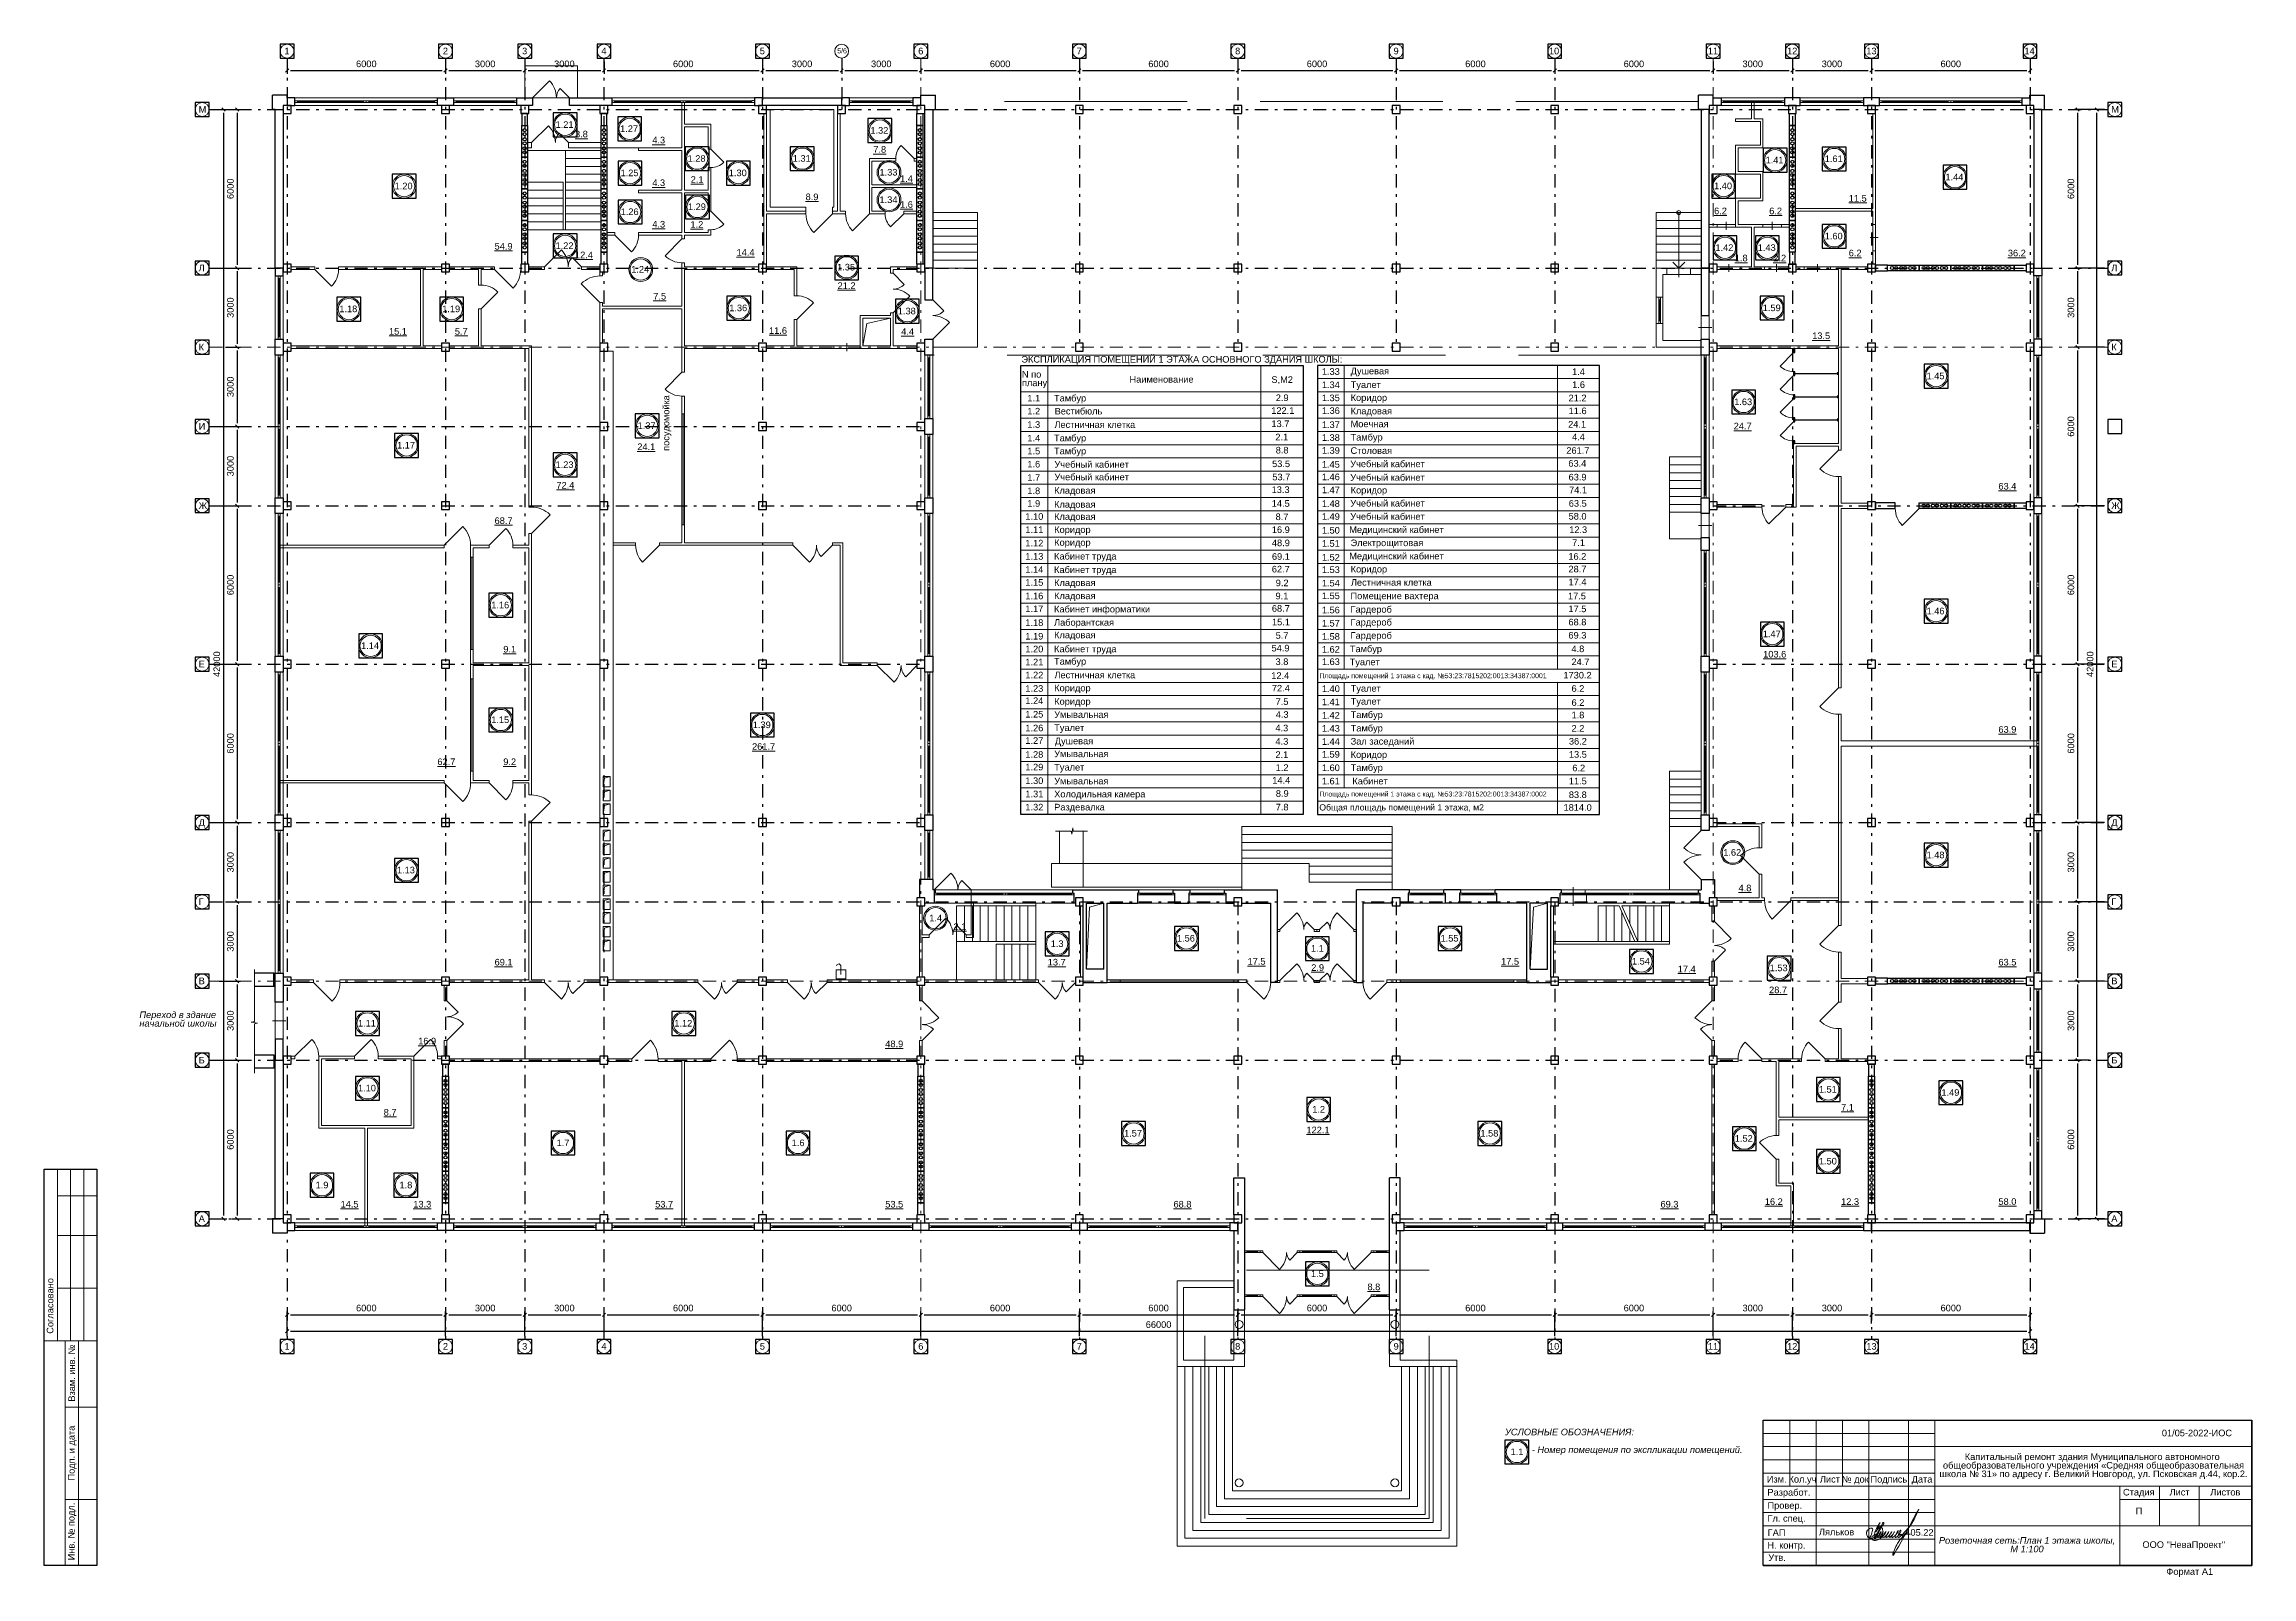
# Model space of a CAD drawing. Header units: metres. Extents: x 0 to 83.6, y 0.2 to 58.2.
import ezdxf
from ezdxf.enums import TextEntityAlignment as Align

# ---------------------------------------------------------------- set-up
doc = ezdxf.new("R2010")
doc.units = ezdxf.units.M
doc.header["$MEASUREMENT"] = 0
doc.linetypes.add('( Dashdot )', pattern=[1.001, 0.5, -0.25, 0.001, -0.25])
doc.linetypes.add('DGN Style 3', pattern=[9.681301, 6.915215, -2.766086])
doc.layers.get('DEFPOINTS').update_dxf_attribs({"lineweight": 0})
doc.layers.add('Level 63', color=7, linetype='Continuous', lineweight=0)
doc.layers.add('YOLO_STAMP', color=1, linetype='Continuous')
doc.layers.add('YOLO_TABLE', color=1, linetype='Continuous')
doc.styles.add('Arial', font='ariali.ttf')
doc.styles.add('GOST 2.304', font='cs_gost2304.shx')
doc.styles.add('Standard_0', font='arial.ttf')
doc.styles.add('Style-Arial', font='arial.ttf')
doc.styles.add('Style-Arial IF', font='ariali.ttf')
doc.dimstyles.get("Standard").update_dxf_attribs({"dimtxt": 0.00018, "dimasz": 0.00018, "dimexe": 0.0002, "dimexo": 0.0625, "dimgap": 9e-05, "dimtad": 0, "dimtih": 1, "dimtoh": 1, "dimdec": 4, "dimlfac": 1000, "dimzin": 0, "dimdsep": 46, "dimtxsty": 'Standard_0', "dimcen": 9e-05, "dimadec": 0, "dimazin": 0, "dimtfac": 1, "dimtdec": 4, "dimtofl": 0, "dimtmove": 0, "dimatfit": 0, "dimfxl": 0.01, "dimfxlon": 1, "dimtolj": 1, "dimtzin": 0, "dimarcsym": 0})

msp = doc.modelspace()

# ---------------------------------------------------------------- texts
at = {"color": 7, "linetype": 'Continuous', "lineweight": 30, "style": 'Style-Arial'}
for s, height, p in [('1', 0.25, (9.13557859, 58.05370308)), ('2', 0.25, (15.13557859, 58.05370308)), ('3', 0.25, (18.13557859, 58.05370308)), ('4', 0.25, (21.13557859, 58.05370308)), ('5', 0.25, (27.13557859, 58.05370308)), ('5/6', 0.1875, (30.07033598, 58.0275322)), ('6', 0.25, (33.13557859, 58.05370308)), ('7', 0.25, (39.13557859, 58.05370308)), ('8', 0.25, (45.13557859, 58.05370308)), ('9', 0.25, (51.13557859, 58.05370308)), ('10', 0.25, (57.01919636, 58.05370308)), ('11', 0.25, (63.03658681, 58.05370308)), ('12', 0.25, (66.03658681, 58.05370308)), ('13', 0.25, (69.03658681, 58.05370308)), ('14', 0.25, (75.02599513, 58.05370308)), ('М', 0.25, (5.88782446, 55.84034763)), ('М', 0.25, (78.31453535, 55.84034763)), ('Л', 0.25, (5.88782446, 49.84034763)), ('Л', 0.25, (78.31453535, 49.84034763)), ('К', 0.25, (5.88782446, 46.84034763)), ('К', 0.25, (78.31453535, 46.84034763)), ('И', 0.25, (5.88782446, 43.84034763)), ('Ж', 0.25, (5.88782446, 40.84034763)), ('Ж', 0.25, (78.31453535, 40.84034763)), ('Е', 0.25, (5.88782446, 34.84034763)), ('Е', 0.25, (78.31453535, 34.84034763)), ('Д', 0.25, (5.88782446, 28.84034763)), ('Д', 0.25, (78.31453535, 28.84034763)), ('Г', 0.25, (5.88782446, 25.84034763)), ('Г', 0.25, (78.31453535, 25.84034763)), ('В', 0.25, (5.88782446, 22.84034763)), ('В', 0.25, (78.31453535, 22.84034763)), ('Б', 0.25, (5.88782446, 19.84034763)), ('Б', 0.25, (78.31453535, 19.84034763)), ('А', 0.25, (5.88782446, 13.84034763)), ('А', 0.25, (78.31453535, 13.84034763)), ('1', 0.25, (9.13716651, 9.00357723)), ('2', 0.25, (15.13716651, 9.00357723)), ('3', 0.25, (18.13716651, 9.00357723)), ('4', 0.25, (21.13716651, 9.00357723)), ('5', 0.25, (27.13716651, 9.00357723)), ('6', 0.25, (33.13716651, 9.00357723)), ('7', 0.25, (39.13716651, 9.00357723)), ('8', 0.25, (45.13716651, 9.00357723)), ('9', 0.25, (51.13716651, 9.00357723)), ('10', 0.25, (57.02078428, 9.00357723)), ('11', 0.25, (63.03817473, 9.00357723)), ('12', 0.25, (66.03817473, 9.00357723)), ('13', 0.25, (69.03817473, 9.00357723)), ('14', 0.25, (75.02758304, 9.00357723))]:
    msp.add_text(s, height=height, dxfattribs=at).set_placement(p, align=Align.TOP_LEFT)
at = {"color": 7, "linetype": 'Continuous', "lineweight": 13, "style": 'Style-Arial'}
for s, p in [('1.21', (19.40282782, 55.26760577)), ('%%u3.8%%U', (20.13965832, 54.90740552)), ('1.27', (21.84588407, 55.11119756)), ('%%u4.3%%U', (23.06604204, 54.6807483)), ('1.32', (31.32372179, 55.04747682)), ('1.28', (24.4010855, 53.98282209)), ('1.31', (28.38382029, 53.98567918)), ('%%u7.8%%U', (31.43517341, 54.32822568)), ('1.41', (65.22171951, 53.9250318)), ('1.61', (67.46206931, 53.97216983)), ('1.20', (13.30931244, 52.94289623)), ('1.25', (21.86315036, 53.43895846)), ('%%u4.3%%U', (23.06604204, 53.06562264)), ('%%u2.1%%U', (24.52027397, 53.18797442)), ('1.30', (25.96234292, 53.43895846)), ('1.33', (31.66905888, 53.46325906)), ('%%u1.4%%U', (32.44788495, 53.22085043)), ('1.40', (63.27441361, 52.94666112)), ('1.44', (72.03381879, 53.28016245)), ('1.26', (21.86798807, 51.96657271)), ('1.29', (24.41565722, 52.15621564)), ('%%u8.9%%U', (28.87110399, 52.53087046)), ('1.34', (31.66905888, 52.42313076)), ('%%u1.6%%U', (32.44788495, 52.24124924)), ('%%u6.2%%U', (63.27367526, 51.99737231)), ('%%u6.2%%U', (65.36038781, 51.99737231)), ('%%u11.5%%U', (68.37324185, 52.47645434)), ('%%u4.3%%U', (23.06604204, 51.49474699)), ('%%u1.2%%U', (24.51176379, 51.48432019)), ('1.60', (67.46206931, 51.04444629)), ('%%u54.9%%U', (17.0940773, 50.65891778)), ('1.22', (19.40282782, 50.68208949)), ('%%u12.4%%U', (20.13965832, 50.33096434)), ('%%u14.4%%U', (26.25635089, 50.42657861)), ('1.42', (63.32366454, 50.6095423)), ('%%u1.8%%U', (64.05800134, 50.2128551)), ('1.43', (64.92729638, 50.6095423)), ('%%u2.2%%U', (65.51667419, 50.2128551)), ('%%u6.2%%U', (68.37324185, 50.40296702)), ('%%u36.2%%U', (74.3978646, 50.40296702)), ('1.24', (22.26669652, 49.78597926)), ('1.35', (30.06522402, 49.86897938)), ('%%u7.5%%U', (23.10332884, 48.76786158)), ('%%u21.2%%U', (30.08167186, 49.16778776)), ('1.18', (11.2150825, 48.28902527)), ('1.19', (15.10973499, 48.28902527)), ('1.36', (25.97945873, 48.3260075)), ('1.38', (32.36304251, 48.20623917)), ('1.59', (65.1156831, 48.32817177)), ('%%u15.1%%U', (13.09535601, 47.43703976)), ('%%u5.7%%U', (15.58883904, 47.43703976)), ('%%u11.6%%U', (27.48607204, 47.46839266)), ('%%u4.4%%U', (32.49219137, 47.43219001)), ('%%u13.5%%U', (66.98800913, 47.27087034)), ('1.4', (57.89441498, 45.90844931)), ('1.6', (57.89878299, 45.41827768)), ('1.45', (71.31873568, 45.75023098)), ('Вестибюль', (38.30149711, 44.41555837)), ('122.1', (46.50392318, 44.43813774)), ('2.9', (46.67452897, 44.92299588)), ('21.2', (57.76386179, 44.91717361)), ('11.6', (57.76629284, 44.42813586)), ('1.63', (64.03452041, 44.76904123)), ('1.37', (22.51034654, 43.86923272)), ('13.7', (46.51043914, 43.93769796)), ('24.1', (57.74683443, 43.91962011)), ('%%u24.7%%U', (64.01561406, 43.85095817)), ('1.17', (13.40124011, 43.12657349)), ('%%u24.1%%U', (22.4985741, 43.06737462)), ('2.1', (46.65938479, 43.43790758)), ('8.8', (46.67237794, 42.93841313)), ('261.7', (57.67752784, 42.92627276)), ('4.4', (57.8966934, 43.44042961)), ('1.23', (19.40282782, 42.38933641)), ('53.5', (46.53594993, 42.42245183)), ('53.7', (46.54504513, 41.92295739)), ('63.4', (57.75588765, 42.43838033)), ('63.9', (57.76279668, 41.91701677)), ('%%u72.4%%U', (19.43490895, 41.6095191)), ('13.3', (46.51867696, 41.44265433)), ('74.1', (57.78252272, 41.43336155)), ('%%u63.4%%U', (74.04088409, 41.57265282)), ('%%u68.7%%U', (17.0940773, 40.26915543)), ('14.5', (46.52398215, 40.92071154)), ('8.7', (46.66869328, 40.41544945)), ('58.0', (57.76377967, 40.43599423)), ('63.5', (57.77016801, 40.9226163)), ('48.9', (46.52828202, 39.42823037)), ('16.9', (46.52652009, 39.92772691)), ('12.3', (57.78627957, 39.92808414)), ('7.1', (57.89828296, 39.43858884)), ('69.1', (46.52949817, 38.91231248)), ('16.2', (57.75533716, 38.91521912)), ('62.7', (46.52540146, 38.43361968)), ('9.2', (46.67376541, 37.91336245)), ('28.7', (57.75883798, 38.43663114)), ('17.4', (57.7604861, 37.94618953)), ('1.16', (16.96594484, 37.07452562)), ('68.7', (46.52703867, 36.94491502)), ('9.1', (46.66523961, 37.41810111)), ('Помещение вахтера', (49.50692319, 37.42163942)), ('Гардероб', (49.50692319, 36.91054315)), ('17.5', (57.74038587, 37.41367422)), ('17.5', (57.75761434, 36.92950066)), ('1.46', (71.31873568, 36.84855092)), ('15.1', (46.53255073, 36.43083845)), ('Гардероб', (49.50692319, 36.4237848)), ('68.8', (57.75761434, 36.42950066)), ('1.47', (65.11900093, 35.98256167)), ('1.14', (12.03847941, 35.5360569)), ('%%u9.1%%U', (17.42272472, 35.40287713)), ('54.9', (46.51531241, 35.44216105)), ('5.7', (46.67061714, 35.92180125)), ('Гардероб', (49.50692319, 35.9224237)), ('69.3', (57.75761434, 35.92950066)), ('%%u103.6%%U', (65.13178838, 35.21257922)), ('12.4', (46.50502276, 34.4030479)), ('3.8', (46.66684697, 34.93029162)), ('72.4', (46.52675036, 33.92561732)), ('6.2', (57.87493514, 33.91398244)), ('1.15', (16.96594484, 32.73061395)), ('4.3', (46.67550717, 32.92868831)), ('7.5', (46.66914532, 33.41729139)), ('6.2', (57.87493514, 33.38094483)), ('1.8', (57.87493514, 32.90874304)), ('1.39', (26.87222408, 32.53847153)), ('4.3', (46.66137588, 32.4185596)), ('4.3', (46.66466676, 31.91088765)), ('36.2', (57.77472374, 31.91617776)), ('2.2', (57.87493514, 32.40431275)), ('%%u63.9%%U', (74.04088409, 32.36356983)), ('%%u62.7%%U', (14.92916704, 31.13948242)), ('%%u9.2%%U', (17.42272472, 31.13948242)), ('%%u261.7%%U', (26.84364165, 31.71752035)), ('2.1', (46.66406948, 31.4111039)), ('13.5', (57.77472374, 31.41831733)), ('14.4', (46.54164827, 30.43698682)), ('1.2', (46.67156015, 30.9183892)), ('11.5', (57.77265646, 30.40852559)), ('6.2', (57.90496238, 30.90597217)), ('7.8', (46.67312592, 29.42264204)), ('8.9', (46.67800781, 29.93730773)), ('1814.0', (57.57210444, 29.41030222)), ('83.8', (57.77265646, 29.8899727)), ('1.62', (63.61956722, 27.70689392)), ('1.48', (71.31873568, 27.6115336)), ('1.13', (13.39470648, 27.03843448)), ('%%u4.8%%U', (64.19926979, 26.36097554)), ('1.4', (33.55172492, 25.22304277)), ('%%u2.1%%U', (34.47235309, 24.89667539)), ('1.3', (38.15296133, 24.25047929)), ('1.56', (42.93247281, 24.45670922)), ('1.55', (52.91423026, 24.45670922)), ('%%u69.1%%U', (17.0940773, 23.55110866)), ('%%u13.7%%U', (38.04025886, 23.55112808)), ('%%u17.5%%U', (45.60700383, 23.58077844)), ('1.1', (48.00737634, 24.07209245)), ('%%u17.5%%U', (55.20822508, 23.58077844)), ('1.54', (60.16226692, 23.58638272)), ('%%u63.5%%U', (74.04088409, 23.55106854)), ('%%u2.9%%U', (48.01806213, 23.34786947)), ('%%u17.4%%U', (61.89738772, 23.29148131)), ('1.53', (65.37748741, 23.33507991)), ('%%u28.7%%U', (65.35677629, 22.50204387)), ('1.11', (11.9200601, 21.23905126)), ('1.12', (23.89967787, 21.23905126)), ('%%u16.9%%U', (14.20114765, 20.56362452)), ('%%u48.9%%U', (31.88743126, 20.45734539)), ('1.10', (11.9200601, 18.78161046)), ('1.51', (67.24049844, 18.73616888)), ('1.49', (71.8814512, 18.61565011)), ('%%u8.7%%U', (12.89483488, 17.86489002)), ('1.2', (48.05611248, 17.9799494)), ('%%u7.1%%U', (68.08375741, 18.05616845)), ('1.57', (40.92943057, 17.07313934)), ('%%u122.1%%U', (47.83813259, 17.19687911)), ('1.58', (54.42382995, 17.07313934)), ('1.52', (64.05813083, 16.87802301)), ('1.7', (19.44139744, 16.71011923)), ('1.6', (28.34377107, 16.71011923)), ('1.50', (67.24049844, 16.01531242)), ('1.9', (10.31571775, 15.11260128)), ('1.8', (13.49306112, 15.11260128)), ('%%u14.5%%U', (11.26088013, 14.38630017)), ('%%u13.3%%U', (14.01605122, 14.38630017)), ('%%u53.7%%U', (23.17513349, 14.38630017)), ('%%u53.5%%U', (31.88743126, 14.38630017)), ('%%u68.8%%U', (42.8023089, 14.38630017)), ('%%u69.3%%U', (61.24367898, 14.38630017)), ('%%u16.2%%U', (65.19455096, 14.48626377)), ('%%u12.3%%U', (68.08375741, 14.48626377)), ('%%u58.0%%U', (74.04088409, 14.48626377)), ('1.5', (48.00737634, 11.75381932)), ('%%u8.8%%U', (50.14818785, 11.25541489)), ('1.1', (55.56504277, 5.01014324))]:
    msp.add_text(s, height=0.25, dxfattribs=at).set_placement(p, align=Align.TOP_LEFT)
at = {"color": 7, "linetype": 'Continuous', "lineweight": 0, "style": 'Style-Arial'}
for s, p in [('1.33', (48.42041847, 45.91647617)), ('1.34', (48.42041847, 45.41355112)), ('1.1', (37.26812509, 44.90745372)), ('1.2', (37.26812509, 44.4150165)), ('1.35', (48.42041847, 44.91954563)), ('1.36', (48.42041847, 44.43651803)), ('Кладовая', (49.50885422, 44.42025531)), ('1.3', (37.26812509, 43.90983707)), ('Лестничная клетка', (38.29348218, 43.90553842)), ('1.37', (48.42041847, 43.90178648)), ('Моечная', (49.50885422, 43.93349696)), ('1.4', (37.26812509, 43.39387577)), ('1.5', (37.26812509, 42.90535922)), ('1.38', (48.42041847, 43.41562234)), ('1.39', (48.42041847, 42.92791443)), ('1.6', (37.26812509, 42.40860925)), ('1.7', (37.26812509, 41.90362585)), ('1.45', (48.42041847, 42.39972935)), ('1.46', (48.42041847, 41.92767965)), ('1.8', (37.26812509, 41.39864245)), ('Кладовая', (38.28135531, 41.41306175)), ('1.47', (48.42041847, 41.43367415)), ('1.10', (37.19291956, 40.42812749)), ('1.9', (37.26812509, 40.92110381)), ('Кладовая', (38.28135531, 40.88594129)), ('Кладовая', (38.28135531, 40.42389744)), ('1.48', (48.42041847, 40.91531144)), ('1.49', (48.42041847, 40.42679489)), ('1.11', (37.19291956, 39.92863304)), ('1.12', (37.19291956, 39.41816069)), ('1.50', (48.42041847, 39.90534464)), ('1.51', (48.42041847, 39.4058502)), ('1.13', (37.19291956, 38.91866624)), ('1.52', (48.42041847, 38.88302771)), ('1.14', (37.19291956, 38.4191718)), ('1.15', (37.19291956, 37.93065525)), ('Кладовая', (38.28135531, 37.91845383)), ('1.53', (48.42041847, 38.41235025)), ('1.54', (48.42041847, 37.90325014)), ('Лестничная клетка', (49.52098109, 37.93122963)), ('1.16', (37.19291956, 37.41915372)), ('1.17', (37.19291956, 36.93063718)), ('Кладовая', (38.28135531, 37.42196031)), ('1.55', (48.42041847, 37.42296702)), ('1.56', (48.42041847, 36.88504992)), ('1.18', (37.19291956, 36.40874585)), ('1.57', (48.42041847, 36.38504992)), ('1.19', (37.19291956, 35.89278456)), ('1.20', (37.19291956, 35.40975696)), ('Кладовая', (38.28135531, 35.94191069)), ('1.58', (48.42041847, 35.88504992)), ('1.62', (48.42041847, 35.39534851)), ('4.8', (57.87387997, 35.41587428)), ('1.21', (37.19291956, 34.91575146)), ('1.22', (37.19291956, 34.42174596)), ('Лестничная клетка', (38.29348218, 34.42470262)), ('1.63', (48.42041847, 34.92842391)), ('1730.2', (57.56816766, 34.41788558)), ('24.7', (57.87387997, 34.92454595)), ('1.23', (37.19291956, 33.91470421)), ('1.24', (37.19291956, 33.45049587)), ('1.40', (48.42041847, 33.90600503)), ('1.25', (37.19291956, 32.93923938)), ('1.41', (48.42041847, 33.40637279)), ('1.42', (48.42041847, 32.89940768)), ('1.26', (37.19291956, 32.41945543)), ('1.27', (37.19291956, 31.94191678)), ('1.43', (48.42041847, 32.40258186)), ('1.44', (48.42041847, 31.90575605)), ('1.28', (37.19291956, 31.41497758)), ('1.29', (37.19291956, 30.93743893)), ('1.59', (48.42041847, 31.42124225)), ('1.30', (37.19291956, 30.42044846)), ('1.60', (48.42041847, 30.91138019)), ('1.61', (48.42041847, 30.40731201)), ('1.31', (37.19291956, 29.92095401)), ('1.32', (37.19291956, 29.42145956)), ('01/05-2022-ИОС', (80.22905458, 5.72448878))]:
    msp.add_text(s, height=0.25, dxfattribs=at).set_placement(p, align=Align.TOP_LEFT)
at = {"color": 7, "lineweight": 13, "style": 'Style-Arial'}
for s, p in [('Душевая', (49.51281147, 45.93540477)), ('Туалет', (49.51281147, 45.41707287)), ('Тамбур', (38.27986594, 44.90870925)), ('Коридор', (49.51281147, 44.92799006)), ('Тамбур', (38.27986594, 43.39975836)), ('Тамбур', (38.27986594, 42.90813242)), ('Тамбур', (49.50736485, 43.42846616)), ('Столовая', (49.50736485, 42.92223747)), ('Учебный кабинет', (38.29333553, 42.40100587)), ('Учебный кабинет', (38.29333553, 41.92269287)), ('Учебный кабинет', (49.49512133, 42.41980037)), ('Учебный кабинет', (49.49512133, 41.90569524)), ('Коридор', (49.51281147, 41.42475627)), ('Учебный кабинет', (49.49512133, 40.92954625)), ('Учебный кабинет', (49.49512133, 40.42845643)), ('Коридор', (38.28531256, 39.92908922)), ('Коридор', (38.28531256, 39.44233086)), ('Медицинский кабинет', (49.45828674, 39.92846197)), ('Электрощитовая', (49.50736485, 39.42948826)), ('Кабинет труда', (38.27986594, 38.92279842)), ('Медицинский кабинет', (49.45828674, 38.92814168)), ('Кабинет труда', (38.27986594, 38.41170215)), ('Коридор', (49.51281147, 38.4336975)), ('Кабинет информатики', (38.27986594, 36.91986461)), ('Лаборантская', (38.27986594, 36.41728661)), ('Кабинет труда', (38.27986594, 35.41213061)), ('Тамбур', (49.48067398, 35.41607305)), ('Тамбур', (38.27986594, 34.94314491)), ('Туалет', (49.47348045, 34.91763104)), ('Коридор', (38.28531256, 33.93539147)), ('Туалет', (49.51281147, 33.91961328)), ('Умывальная', (38.28531256, 32.92780168)), ('Коридор', (38.28531256, 33.4242952)), ('Туалет', (49.51281147, 33.42713289)), ('Тамбур', (49.51281147, 32.92306471)), ('Туалет', (38.28531256, 32.43130816)), ('Душевая', (38.30765026, 31.92669532)), ('Тамбур', (49.51281147, 32.41320266)), ('Зал заседаний', (49.51281147, 31.91492837)), ('Туалет', (38.28531256, 30.93209243)), ('Умывальная', (38.28531256, 31.43953802)), ('Тамбур', (49.51281147, 30.9183798)), ('Коридор', (49.51281147, 31.4108602)), ('Умывальная', (38.28531256, 30.41028258)), ('Кабинет', (49.57662148, 30.40700881)), ('Холодильная камера', (38.28531256, 29.91622285)), ('Раздевалка', (38.28531256, 29.42216312)), ('Ляльков', (67.24342671, 1.97340377))]:
    msp.add_text(s, height=0.25, dxfattribs=at).set_placement(p, align=Align.TOP_LEFT)
at = {"color": 252, "linetype": 'Continuous', "lineweight": 13, "style": 'Style-Arial'}
msp.add_text('посудомойка', height=0.25, rotation=90, dxfattribs=at).set_placement((23.46068374, 42.78668265), align=Align.TOP_LEFT)
at = {"color": 18, "linetype": 'Continuous', "lineweight": 13, "true_color": 0x000000, "style": 'Arial'}
for s, p in [('УСЛОВНЫЕ ОБОЗНАЧЕНИЯ:', (57.7980612, 5.7607232)), ('- Номер помещения по экспликации помещений.', (60.35958871, 5.09073869))]:
    msp.add_text(s, height=0.25, dxfattribs=at).set_placement(p, align=Align.TOP_CENTER)
at = {"color": 7, "linetype": 'Continuous', "lineweight": 13, "char_height": 0.25}
for s, insert, attachment_point, line_spacing_factor, style in [('ЭКСПЛИКАЦИЯ ПОМЕЩЕНИЙ 1 ЭТАЖА ОСНОВНОГО ЗДАНИЯ ШКОЛЫ:', (37.04265222, 46.379968), 1, 0.6, 'Style-Arial'), ('N по \\Pплану', (37.06403245, 45.48705085), 4, 0.776524, 'Style-Arial'), ('Наименование', (41.13790776, 45.49288728), 4, 0.6, 'Style-Arial'), ('Переход в здание\\Pначальной школы', (3.64353689, 21.55936888), 1, 0.776524, 'Style-Arial IF')]:
    msp.add_mtext(s, dxfattribs=dict(at, insert=insert, attachment_point=attachment_point, line_spacing_factor=line_spacing_factor, style=style))
at = {"color": 7, "linetype": 'Continuous', "lineweight": 0}
for s, insert, char_height, attachment_point, line_spacing_factor, style in [('S,М2', (46.91789726, 45.61188574), 0.25, 2, 0.6, 'Style-Arial'), ('Площадь помещений 1 этажа с кад. №53:23:7815202:0013:34387:0001', (48.32366312, 34.36756602), 0.1875, 1, 0.6, 'Style-Arial'), ('Общая площадь помещений 1 этажа, м2', (48.3243617, 29.40458723), 0.234375, 1, 0.6, 'Style-Arial'), ('Площадь помещений 1 этажа с кад. №53:23:7815202:0013:34387:0002', (48.32366312, 29.88719992), 0.1875, 1, 0.6, 'Style-Arial'), ('\\fArial|b0|i0|c204204|p39;П', (79.36246537, 2.64885434), 0.25, 5, 0.72, 'GOST 2.304')]:
    msp.add_mtext(s, dxfattribs=dict(at, insert=insert, char_height=char_height, attachment_point=attachment_point, line_spacing_factor=line_spacing_factor, style=style))
at = {"color": 18, "linetype": 'DGN Style 3', "lineweight": 0, "true_color": 0x000000, "insert": (77.59332484, 4.82454263), "char_height": 0.25, "attachment_point": 2, "line_spacing_factor": 0.776524, "style": 'Style-Arial'}
msp.add_mtext('\\pt0.260417;Капитальный ремонт здания Муниципального автономного\\P общеобразовательного учреждения «Средняя общеобразовательная\\P школа № 31» по адресу г. Великий Новгород, ул. Псковская д.44, кор.2.\\P\\P', dxfattribs=at)
at = {"color": 7, "linetype": 'Continuous', "lineweight": 30, "insert": (70.70950854, 1.95680973), "char_height": 0.25, "attachment_point": 1, "line_spacing_factor": 0.72, "style": 'GOST 2.304'}
msp.add_mtext('\\fArial|b0|i0|c204204|p39;05.22', dxfattribs=at)
at = {"color": 7, "linetype": 'Continuous', "lineweight": 13, "insert": (75.12297336, 1.65495617), "char_height": 0.25, "width": 6.8082066547, "attachment_point": 2, "line_spacing_factor": 0.776524, "style": 'Arial'}
msp.add_mtext('{\\C0;Розеточная сеть:План 1 этажа школы, М 1:100}', dxfattribs=at)
at = {"layer": 'Level 63', "color": 7, "linetype": 'Continuous', "lineweight": 0, "style": 'Style-Arial'}
for s, p in [('Согласовано', (0.26125413, 10.40956311)), ('Взам. инв. №', (1.07953826, 7.86650144)), ('Подп. и дата', (1.06665183, 4.83670774)), ('Инв. № подл.', (1.06218721, 1.86878994))]:
    msp.add_text(s, height=0.25002, rotation=90, dxfattribs=at).set_placement(p, align=Align.MIDDLE_CENTER)
for s, p in [('Изм.', (65.64390716, 3.84715124)), ('Разработ.', (66.10580535, 3.35118893)), ('Кол.уч', (66.6212273, 3.84715124)), ('Лист', (67.65962497, 3.84715124)), ('№ док', (68.61852627, 3.84715124)), ('Подпись', (69.8925256, 3.84715124)), ('Дата', (71.14800272, 3.84715124)), ('Стадия', (79.35530408, 3.35715124)), ('Лист', (80.89962497, 3.35715124)), ('Листов', (82.63311602, 3.35715124)), ('Провер.', (65.95116819, 2.85345786)), ('Гл. спец.', (66.01744125, 2.36622806)), ('ГАП', (65.63805283, 1.82472459)), ('Н. контр.', (66.01234036, 1.34715124)), ('Утв.', (65.65639258, 0.88034134)), ('ООО "НеваПроект"', (81.05980371, 1.37164008)), ('Формат А1', (81.28422042, 0.35137039))]:
    msp.add_text(s, height=0.25, dxfattribs=at).set_placement(p, align=Align.MIDDLE_CENTER)

# ---------------------------------------------------------------- blocks, each defined once
blk = doc.blocks.new('_Oblique-1')
at = {"color": 0, "linetype": 'ByBlock', "lineweight": -2}
blk.add_line((0.5, 0.5), (-0.5, -0.5), dxfattribs=at)
blk = doc.blocks.new('*D10')
at = {"color": 0, "linetype": 'Continuous', "lineweight": -2, "transparency": 16777216}
for p, q in [((9.237, 9.263), (9.237, 9.574)), ((9.362, 9.449), (75.112, 9.449)), ((75.237, 9.263), (75.237, 9.574))]:
    blk.add_line(p, q, dxfattribs=at)
at = {"layer": 'DEFPOINTS', "color": 0, "linetype": 'Continuous', "transparency": 16777216}
for p in [(75.237, 9.449), (9.237, 9.138), (75.237, 9.138)]:
    blk.add_point(p, dxfattribs=at)
at = {"color": 0, "linetype": 'Continuous', "lineweight": -2, "transparency": 16777216, "xscale": 0.125, "yscale": 0.125, "zscale": 0.125, "rotation": 180}
blk.add_blockref('_Oblique-1', (9.237, 9.449), dxfattribs=at)
at = {"color": 0, "linetype": 'Continuous', "lineweight": -2, "transparency": 16777216, "xscale": 0.125, "yscale": 0.125, "zscale": 0.125}
blk.add_blockref('_Oblique-1', (75.237, 9.449), dxfattribs=at)
at = {"color": 0, "linetype": 'Continuous', "lineweight": 0, "transparency": 16777216, "insert": (42.237, 9.701), "char_height": 0.25, "attachment_point": 5, "style": 'Style-Arial'}
blk.add_mtext('\\A1;66000', dxfattribs=at)
blk = doc.blocks.new('*D11')
at = {"color": 0, "linetype": 'Continuous', "lineweight": -2, "transparency": 16777216}
for p, q in [((6.41, 55.711), (7.468, 55.711)), ((7.343, 55.586), (7.343, 49.836)), ((6.41, 49.711), (7.468, 49.711))]:
    blk.add_line(p, q, dxfattribs=at)
at = {"layer": 'DEFPOINTS', "color": 0, "linetype": 'Continuous', "transparency": 16777216}
for p in [(6.285, 55.711), (6.285, 49.711), (7.343, 49.711)]:
    blk.add_point(p, dxfattribs=at)
at = {"color": 0, "linetype": 'Continuous', "lineweight": -2, "transparency": 16777216, "xscale": 0.125, "yscale": 0.125, "zscale": 0.125}
for p, rotation in [((7.343, 55.711), 90), ((7.343, 49.711), 270)]:
    blk.add_blockref('_Oblique-1', p, dxfattribs=dict(at, rotation=rotation))
at = {"color": 0, "linetype": 'Continuous', "lineweight": 0, "transparency": 16777216, "insert": (7.09, 52.711), "char_height": 0.25, "attachment_point": 5, "rotation": 90, "style": 'Style-Arial'}
blk.add_mtext('\\A1;6000', dxfattribs=at)
blk = doc.blocks.new('*D12')
at = {"color": 0, "linetype": 'Continuous', "lineweight": -2, "transparency": 16777216}
for p, q in [((6.41, 55.711), (6.953, 55.711)), ((6.828, 55.586), (6.828, 13.836)), ((6.41, 13.711), (6.953, 13.711))]:
    blk.add_line(p, q, dxfattribs=at)
at = {"layer": 'DEFPOINTS', "color": 0, "linetype": 'Continuous', "transparency": 16777216}
for p in [(6.285, 55.711), (6.285, 13.711), (6.828, 13.711)]:
    blk.add_point(p, dxfattribs=at)
at = {"color": 0, "linetype": 'Continuous', "lineweight": -2, "transparency": 16777216, "xscale": 0.125, "yscale": 0.125, "zscale": 0.125}
for p, rotation in [((6.828, 55.711), 90), ((6.828, 13.711), 270)]:
    blk.add_blockref('_Oblique-1', p, dxfattribs=dict(at, rotation=rotation))
at = {"color": 0, "linetype": 'Continuous', "lineweight": 0, "transparency": 16777216, "insert": (6.575, 34.711), "char_height": 0.25, "attachment_point": 5, "rotation": 90, "style": 'Style-Arial'}
blk.add_mtext('\\A1;42000', dxfattribs=at)
blk = doc.blocks.new('*D13')
at = {"color": 0, "linetype": 'Continuous', "lineweight": -2, "transparency": 16777216}
for p, q in [((78.06, 55.711), (76.915, 55.711)), ((77.04, 55.586), (77.04, 49.836)), ((78.06, 49.711), (76.915, 49.711))]:
    blk.add_line(p, q, dxfattribs=at)
at = {"layer": 'DEFPOINTS', "color": 0, "linetype": 'Continuous', "transparency": 16777216}
for p in [(78.185, 55.711), (77.04, 49.711), (78.185, 49.711)]:
    blk.add_point(p, dxfattribs=at)
at = {"color": 0, "linetype": 'Continuous', "lineweight": -2, "transparency": 16777216, "xscale": 0.125, "yscale": 0.125, "zscale": 0.125}
for p, rotation in [((77.04, 55.711), 90), ((77.04, 49.711), 270)]:
    blk.add_blockref('_Oblique-1', p, dxfattribs=dict(at, rotation=rotation))
at = {"color": 0, "linetype": 'Continuous', "lineweight": 0, "transparency": 16777216, "insert": (76.787, 52.711), "char_height": 0.25, "attachment_point": 5, "rotation": 90, "style": 'Style-Arial'}
blk.add_mtext('\\A1;6000', dxfattribs=at)
blk = doc.blocks.new('*D14')
at = {"color": 0, "linetype": 'Continuous', "lineweight": -2, "transparency": 16777216}
for p, q in [((78.06, 55.711), (77.642, 55.711)), ((77.767, 13.836), (77.767, 55.586)), ((78.06, 13.711), (77.642, 13.711))]:
    blk.add_line(p, q, dxfattribs=at)
at = {"layer": 'DEFPOINTS', "color": 0, "linetype": 'Continuous', "transparency": 16777216}
for p in [(77.767, 55.711), (78.185, 55.711), (78.185, 13.711)]:
    blk.add_point(p, dxfattribs=at)
at = {"color": 0, "linetype": 'Continuous', "lineweight": -2, "transparency": 16777216, "xscale": 0.125, "yscale": 0.125, "zscale": 0.125}
for p, rotation in [((77.767, 55.711), 90), ((77.767, 13.711), 270)]:
    blk.add_blockref('_Oblique-1', p, dxfattribs=dict(at, rotation=rotation))
at = {"color": 0, "linetype": 'Continuous', "lineweight": 0, "transparency": 16777216, "insert": (77.514, 34.711), "char_height": 0.25, "attachment_point": 5, "rotation": 90, "style": 'Style-Arial'}
blk.add_mtext('\\A1;42000', dxfattribs=at)
blk = doc.blocks.new('*D15')
at = {"color": 0, "linetype": 'Continuous', "lineweight": -2, "transparency": 16777216}
for p, q in [((9.237, 9.263), (9.237, 10.201)), ((9.362, 10.076), (15.112, 10.076)), ((15.237, 9.263), (15.237, 10.201))]:
    blk.add_line(p, q, dxfattribs=at)
at = {"layer": 'DEFPOINTS', "color": 0, "linetype": 'Continuous', "transparency": 16777216}
for p in [(15.237, 10.076), (9.237, 9.138), (15.237, 9.138)]:
    blk.add_point(p, dxfattribs=at)
at = {"color": 0, "linetype": 'Continuous', "lineweight": -2, "transparency": 16777216, "xscale": 0.125, "yscale": 0.125, "zscale": 0.125, "rotation": 180}
blk.add_blockref('_Oblique-1', (9.237, 10.076), dxfattribs=at)
at = {"color": 0, "linetype": 'Continuous', "lineweight": -2, "transparency": 16777216, "xscale": 0.125, "yscale": 0.125, "zscale": 0.125}
blk.add_blockref('_Oblique-1', (15.237, 10.076), dxfattribs=at)
at = {"color": 0, "linetype": 'Continuous', "lineweight": 0, "transparency": 16777216, "insert": (12.237, 10.328), "char_height": 0.25, "attachment_point": 5, "style": 'Style-Arial'}
blk.add_mtext('\\A1;6000', dxfattribs=at)
blk = doc.blocks.new('*D16')
at = {"color": 0, "linetype": 'Continuous', "lineweight": -2, "transparency": 16777216}
for p, q in [((9.237, 57.536), (9.237, 57.062)), ((9.362, 57.187), (15.112, 57.187)), ((15.237, 57.536), (15.237, 57.062))]:
    blk.add_line(p, q, dxfattribs=at)
at = {"layer": 'DEFPOINTS', "color": 0, "linetype": 'Continuous', "transparency": 16777216}
for p in [(9.237, 57.661), (15.237, 57.661), (15.237, 57.187)]:
    blk.add_point(p, dxfattribs=at)
at = {"color": 0, "linetype": 'Continuous', "lineweight": -2, "transparency": 16777216, "xscale": 0.125, "yscale": 0.125, "zscale": 0.125, "rotation": 180}
blk.add_blockref('_Oblique-1', (9.237, 57.187), dxfattribs=at)
at = {"color": 0, "linetype": 'Continuous', "lineweight": -2, "transparency": 16777216, "xscale": 0.125, "yscale": 0.125, "zscale": 0.125}
blk.add_blockref('_Oblique-1', (15.237, 57.187), dxfattribs=at)
at = {"color": 0, "linetype": 'Continuous', "lineweight": 0, "transparency": 16777216, "insert": (12.237, 57.44), "char_height": 0.25, "attachment_point": 5, "style": 'Style-Arial'}
blk.add_mtext('\\A1;6000', dxfattribs=at)
blk = doc.blocks.new('*D154')
at = {"color": 0, "linetype": 'Continuous', "lineweight": -2, "transparency": 16777216}
for p, q in [((6.41, 49.711), (7.468, 49.711)), ((7.343, 49.586), (7.343, 46.836)), ((6.91, 46.711), (7.468, 46.711))]:
    blk.add_line(p, q, dxfattribs=at)
at = {"layer": 'DEFPOINTS', "color": 0, "linetype": 'Continuous', "transparency": 16777216}
for p in [(6.285, 49.711), (6.785, 46.711), (7.343, 46.711)]:
    blk.add_point(p, dxfattribs=at)
at = {"color": 0, "linetype": 'Continuous', "lineweight": -2, "transparency": 16777216, "xscale": 0.125, "yscale": 0.125, "zscale": 0.125}
for p, rotation in [((7.343, 49.711), 90), ((7.343, 46.711), 270)]:
    blk.add_blockref('_Oblique-1', p, dxfattribs=dict(at, rotation=rotation))
at = {"color": 0, "linetype": 'Continuous', "lineweight": 0, "transparency": 16777216, "insert": (7.09, 48.211), "char_height": 0.25, "attachment_point": 5, "rotation": 90, "style": 'Style-Arial'}
blk.add_mtext('\\A1;3000', dxfattribs=at)
blk = doc.blocks.new('*D155')
at = {"color": 0, "linetype": 'Continuous', "lineweight": -2, "transparency": 16777216}
for p, q in [((6.91, 46.711), (7.468, 46.711)), ((7.343, 46.586), (7.343, 43.836)), ((6.41, 43.711), (7.468, 43.711))]:
    blk.add_line(p, q, dxfattribs=at)
at = {"layer": 'DEFPOINTS', "color": 0, "linetype": 'Continuous', "transparency": 16777216}
for p in [(6.785, 46.711), (6.285, 43.711), (7.343, 43.711)]:
    blk.add_point(p, dxfattribs=at)
at = {"color": 0, "linetype": 'Continuous', "lineweight": -2, "transparency": 16777216, "xscale": 0.125, "yscale": 0.125, "zscale": 0.125}
for p, rotation in [((7.343, 46.711), 90), ((7.343, 43.711), 270)]:
    blk.add_blockref('_Oblique-1', p, dxfattribs=dict(at, rotation=rotation))
at = {"color": 0, "linetype": 'Continuous', "lineweight": 0, "transparency": 16777216, "insert": (7.09, 45.211), "char_height": 0.25, "attachment_point": 5, "rotation": 90, "style": 'Style-Arial'}
blk.add_mtext('\\A1;3000', dxfattribs=at)
blk = doc.blocks.new('*D156')
at = {"color": 0, "linetype": 'Continuous', "lineweight": -2, "transparency": 16777216}
for p, q in [((6.41, 43.711), (7.468, 43.711)), ((7.343, 43.586), (7.343, 40.836)), ((6.41, 40.711), (7.468, 40.711))]:
    blk.add_line(p, q, dxfattribs=at)
at = {"layer": 'DEFPOINTS', "color": 0, "linetype": 'Continuous', "transparency": 16777216}
for p in [(6.285, 43.711), (6.285, 40.711), (7.343, 40.711)]:
    blk.add_point(p, dxfattribs=at)
at = {"color": 0, "linetype": 'Continuous', "lineweight": -2, "transparency": 16777216, "xscale": 0.125, "yscale": 0.125, "zscale": 0.125}
for p, rotation in [((7.343, 43.711), 90), ((7.343, 40.711), 270)]:
    blk.add_blockref('_Oblique-1', p, dxfattribs=dict(at, rotation=rotation))
at = {"color": 0, "linetype": 'Continuous', "lineweight": 0, "transparency": 16777216, "insert": (7.09, 42.211), "char_height": 0.25, "attachment_point": 5, "rotation": 90, "style": 'Style-Arial'}
blk.add_mtext('\\A1;3000', dxfattribs=at)
blk = doc.blocks.new('*D157')
at = {"color": 0, "linetype": 'Continuous', "lineweight": -2, "transparency": 16777216}
for p, q in [((6.41, 40.711), (7.468, 40.711)), ((7.343, 40.586), (7.343, 34.836)), ((6.41, 34.711), (7.468, 34.711))]:
    blk.add_line(p, q, dxfattribs=at)
at = {"layer": 'DEFPOINTS', "color": 0, "linetype": 'Continuous', "transparency": 16777216}
for p in [(6.285, 40.711), (6.285, 34.711), (7.343, 34.711)]:
    blk.add_point(p, dxfattribs=at)
at = {"color": 0, "linetype": 'Continuous', "lineweight": -2, "transparency": 16777216, "xscale": 0.125, "yscale": 0.125, "zscale": 0.125}
for p, rotation in [((7.343, 40.711), 90), ((7.343, 34.711), 270)]:
    blk.add_blockref('_Oblique-1', p, dxfattribs=dict(at, rotation=rotation))
at = {"color": 0, "linetype": 'Continuous', "lineweight": 0, "transparency": 16777216, "insert": (7.09, 37.711), "char_height": 0.25, "attachment_point": 5, "rotation": 90, "style": 'Style-Arial'}
blk.add_mtext('\\A1;6000', dxfattribs=at)
blk = doc.blocks.new('*D158')
at = {"color": 0, "linetype": 'Continuous', "lineweight": -2, "transparency": 16777216}
for p, q in [((6.41, 34.711), (7.468, 34.711)), ((7.343, 34.586), (7.343, 28.836)), ((6.41, 28.711), (7.468, 28.711))]:
    blk.add_line(p, q, dxfattribs=at)
at = {"layer": 'DEFPOINTS', "color": 0, "linetype": 'Continuous', "transparency": 16777216}
for p in [(6.285, 34.711), (6.285, 28.711), (7.343, 28.711)]:
    blk.add_point(p, dxfattribs=at)
at = {"color": 0, "linetype": 'Continuous', "lineweight": -2, "transparency": 16777216, "xscale": 0.125, "yscale": 0.125, "zscale": 0.125}
for p, rotation in [((7.343, 34.711), 90), ((7.343, 28.711), 270)]:
    blk.add_blockref('_Oblique-1', p, dxfattribs=dict(at, rotation=rotation))
at = {"color": 0, "linetype": 'Continuous', "lineweight": 0, "transparency": 16777216, "insert": (7.09, 31.711), "char_height": 0.25, "attachment_point": 5, "rotation": 90, "style": 'Style-Arial'}
blk.add_mtext('\\A1;6000', dxfattribs=at)
blk = doc.blocks.new('*D159')
at = {"color": 0, "linetype": 'Continuous', "lineweight": -2, "transparency": 16777216}
for p, q in [((6.41, 28.711), (7.468, 28.711)), ((7.343, 28.586), (7.343, 25.836)), ((6.91, 25.711), (7.468, 25.711))]:
    blk.add_line(p, q, dxfattribs=at)
at = {"layer": 'DEFPOINTS', "color": 0, "linetype": 'Continuous', "transparency": 16777216}
for p in [(6.285, 28.711), (6.785, 25.711), (7.343, 25.711)]:
    blk.add_point(p, dxfattribs=at)
at = {"color": 0, "linetype": 'Continuous', "lineweight": -2, "transparency": 16777216, "xscale": 0.125, "yscale": 0.125, "zscale": 0.125}
for p, rotation in [((7.343, 28.711), 90), ((7.343, 25.711), 270)]:
    blk.add_blockref('_Oblique-1', p, dxfattribs=dict(at, rotation=rotation))
at = {"color": 0, "linetype": 'Continuous', "lineweight": 0, "transparency": 16777216, "insert": (7.09, 27.211), "char_height": 0.25, "attachment_point": 5, "rotation": 90, "style": 'Style-Arial'}
blk.add_mtext('\\A1;3000', dxfattribs=at)
blk = doc.blocks.new('*D160')
at = {"color": 0, "linetype": 'Continuous', "lineweight": -2, "transparency": 16777216}
for p, q in [((6.91, 25.711), (7.468, 25.711)), ((7.343, 25.586), (7.343, 22.836)), ((6.66, 22.711), (7.468, 22.711))]:
    blk.add_line(p, q, dxfattribs=at)
at = {"layer": 'DEFPOINTS', "color": 0, "linetype": 'Continuous', "transparency": 16777216}
for p in [(6.785, 25.711), (6.535, 22.711), (7.343, 22.711)]:
    blk.add_point(p, dxfattribs=at)
at = {"color": 0, "linetype": 'Continuous', "lineweight": -2, "transparency": 16777216, "xscale": 0.125, "yscale": 0.125, "zscale": 0.125}
for p, rotation in [((7.343, 25.711), 90), ((7.343, 22.711), 270)]:
    blk.add_blockref('_Oblique-1', p, dxfattribs=dict(at, rotation=rotation))
at = {"color": 0, "linetype": 'Continuous', "lineweight": 0, "transparency": 16777216, "insert": (7.09, 24.211), "char_height": 0.25, "attachment_point": 5, "rotation": 90, "style": 'Style-Arial'}
blk.add_mtext('\\A1;3000', dxfattribs=at)
blk = doc.blocks.new('*D170')
at = {"color": 0, "linetype": 'Continuous', "lineweight": -2, "transparency": 16777216}
for p, q in [((6.66, 22.711), (7.468, 22.711)), ((7.343, 22.586), (7.343, 19.836)), ((6.41, 19.711), (7.468, 19.711))]:
    blk.add_line(p, q, dxfattribs=at)
at = {"layer": 'DEFPOINTS', "color": 0, "linetype": 'Continuous', "transparency": 16777216}
for p in [(6.535, 22.711), (6.285, 19.711), (7.343, 19.711)]:
    blk.add_point(p, dxfattribs=at)
at = {"color": 0, "linetype": 'Continuous', "lineweight": -2, "transparency": 16777216, "xscale": 0.125, "yscale": 0.125, "zscale": 0.125}
for p, rotation in [((7.343, 22.711), 90), ((7.343, 19.711), 270)]:
    blk.add_blockref('_Oblique-1', p, dxfattribs=dict(at, rotation=rotation))
at = {"color": 0, "linetype": 'Continuous', "lineweight": 0, "transparency": 16777216, "insert": (7.09, 21.211), "char_height": 0.25, "attachment_point": 5, "rotation": 90, "style": 'Style-Arial'}
blk.add_mtext('\\A1;3000', dxfattribs=at)
blk = doc.blocks.new('*D171')
at = {"color": 0, "linetype": 'Continuous', "lineweight": -2, "transparency": 16777216}
for p, q in [((6.41, 19.711), (7.468, 19.711)), ((7.343, 19.586), (7.343, 13.836)), ((7.16, 13.711), (7.468, 13.711))]:
    blk.add_line(p, q, dxfattribs=at)
at = {"layer": 'DEFPOINTS', "color": 0, "linetype": 'Continuous', "transparency": 16777216}
for p in [(6.285, 19.711), (7.035, 13.711), (7.343, 13.711)]:
    blk.add_point(p, dxfattribs=at)
at = {"color": 0, "linetype": 'Continuous', "lineweight": -2, "transparency": 16777216, "xscale": 0.125, "yscale": 0.125, "zscale": 0.125}
for p, rotation in [((7.343, 19.711), 90), ((7.343, 13.711), 270)]:
    blk.add_blockref('_Oblique-1', p, dxfattribs=dict(at, rotation=rotation))
at = {"color": 0, "linetype": 'Continuous', "lineweight": 0, "transparency": 16777216, "insert": (7.09, 16.711), "char_height": 0.25, "attachment_point": 5, "rotation": 90, "style": 'Style-Arial'}
blk.add_mtext('\\A1;6000', dxfattribs=at)
blk = doc.blocks.new('*D172')
at = {"color": 0, "linetype": 'Continuous', "lineweight": -2, "transparency": 16777216}
for p, q in [((78.06, 49.711), (76.915, 49.711)), ((77.04, 49.586), (77.04, 46.836)), ((78.06, 46.711), (76.915, 46.711))]:
    blk.add_line(p, q, dxfattribs=at)
at = {"layer": 'DEFPOINTS', "color": 0, "linetype": 'Continuous', "transparency": 16777216}
for p in [(78.185, 49.711), (77.04, 46.711), (78.185, 46.711)]:
    blk.add_point(p, dxfattribs=at)
at = {"color": 0, "linetype": 'Continuous', "lineweight": -2, "transparency": 16777216, "xscale": 0.125, "yscale": 0.125, "zscale": 0.125}
for p, rotation in [((77.04, 49.711), 90), ((77.04, 46.711), 270)]:
    blk.add_blockref('_Oblique-1', p, dxfattribs=dict(at, rotation=rotation))
at = {"color": 0, "linetype": 'Continuous', "lineweight": 0, "transparency": 16777216, "insert": (76.787, 48.211), "char_height": 0.25, "attachment_point": 5, "rotation": 90, "style": 'Style-Arial'}
blk.add_mtext('\\A1;3000', dxfattribs=at)
blk = doc.blocks.new('*D173')
at = {"color": 0, "linetype": 'Continuous', "lineweight": -2, "transparency": 16777216}
for p, q in [((78.06, 46.711), (76.915, 46.711)), ((77.04, 46.586), (77.04, 40.836)), ((78.06, 40.711), (76.915, 40.711))]:
    blk.add_line(p, q, dxfattribs=at)
at = {"layer": 'DEFPOINTS', "color": 0, "linetype": 'Continuous', "transparency": 16777216}
for p in [(78.185, 46.711), (77.04, 40.711), (78.185, 40.711)]:
    blk.add_point(p, dxfattribs=at)
at = {"color": 0, "linetype": 'Continuous', "lineweight": -2, "transparency": 16777216, "xscale": 0.125, "yscale": 0.125, "zscale": 0.125}
for p, rotation in [((77.04, 46.711), 90), ((77.04, 40.711), 270)]:
    blk.add_blockref('_Oblique-1', p, dxfattribs=dict(at, rotation=rotation))
at = {"color": 0, "linetype": 'Continuous', "lineweight": 0, "transparency": 16777216, "insert": (76.787, 43.711), "char_height": 0.25, "attachment_point": 5, "rotation": 90, "style": 'Style-Arial'}
blk.add_mtext('\\A1;6000', dxfattribs=at)
blk = doc.blocks.new('*D174')
at = {"color": 0, "linetype": 'Continuous', "lineweight": -2, "transparency": 16777216}
for p, q in [((78.06, 40.711), (76.915, 40.711)), ((77.04, 40.586), (77.04, 34.836)), ((78.06, 34.711), (76.915, 34.711))]:
    blk.add_line(p, q, dxfattribs=at)
at = {"layer": 'DEFPOINTS', "color": 0, "linetype": 'Continuous', "transparency": 16777216}
for p in [(78.185, 40.711), (77.04, 34.711), (78.185, 34.711)]:
    blk.add_point(p, dxfattribs=at)
at = {"color": 0, "linetype": 'Continuous', "lineweight": -2, "transparency": 16777216, "xscale": 0.125, "yscale": 0.125, "zscale": 0.125}
for p, rotation in [((77.04, 40.711), 90), ((77.04, 34.711), 270)]:
    blk.add_blockref('_Oblique-1', p, dxfattribs=dict(at, rotation=rotation))
at = {"color": 0, "linetype": 'Continuous', "lineweight": 0, "transparency": 16777216, "insert": (76.787, 37.711), "char_height": 0.25, "attachment_point": 5, "rotation": 90, "style": 'Style-Arial'}
blk.add_mtext('\\A1;6000', dxfattribs=at)
blk = doc.blocks.new('*D175')
at = {"color": 0, "linetype": 'Continuous', "lineweight": -2, "transparency": 16777216}
for p, q in [((78.06, 34.711), (76.915, 34.711)), ((77.04, 34.586), (77.04, 28.836)), ((78.06, 28.711), (76.915, 28.711))]:
    blk.add_line(p, q, dxfattribs=at)
at = {"layer": 'DEFPOINTS', "color": 0, "linetype": 'Continuous', "transparency": 16777216}
for p in [(78.185, 34.711), (77.04, 28.711), (78.185, 28.711)]:
    blk.add_point(p, dxfattribs=at)
at = {"color": 0, "linetype": 'Continuous', "lineweight": -2, "transparency": 16777216, "xscale": 0.125, "yscale": 0.125, "zscale": 0.125}
for p, rotation in [((77.04, 34.711), 90), ((77.04, 28.711), 270)]:
    blk.add_blockref('_Oblique-1', p, dxfattribs=dict(at, rotation=rotation))
at = {"color": 0, "linetype": 'Continuous', "lineweight": 0, "transparency": 16777216, "insert": (76.787, 31.711), "char_height": 0.25, "attachment_point": 5, "rotation": 90, "style": 'Style-Arial'}
blk.add_mtext('\\A1;6000', dxfattribs=at)
blk = doc.blocks.new('*D176')
at = {"color": 0, "linetype": 'Continuous', "lineweight": -2, "transparency": 16777216}
for p, q in [((78.06, 28.711), (76.915, 28.711)), ((77.04, 28.586), (77.04, 25.836)), ((78.06, 25.711), (76.915, 25.711))]:
    blk.add_line(p, q, dxfattribs=at)
at = {"layer": 'DEFPOINTS', "color": 0, "linetype": 'Continuous', "transparency": 16777216}
for p in [(78.185, 28.711), (77.04, 25.711), (78.185, 25.711)]:
    blk.add_point(p, dxfattribs=at)
at = {"color": 0, "linetype": 'Continuous', "lineweight": -2, "transparency": 16777216, "xscale": 0.125, "yscale": 0.125, "zscale": 0.125}
for p, rotation in [((77.04, 28.711), 90), ((77.04, 25.711), 270)]:
    blk.add_blockref('_Oblique-1', p, dxfattribs=dict(at, rotation=rotation))
at = {"color": 0, "linetype": 'Continuous', "lineweight": 0, "transparency": 16777216, "insert": (76.787, 27.211), "char_height": 0.25, "attachment_point": 5, "rotation": 90, "style": 'Style-Arial'}
blk.add_mtext('\\A1;3000', dxfattribs=at)
blk = doc.blocks.new('*D177')
at = {"color": 0, "linetype": 'Continuous', "lineweight": -2, "transparency": 16777216}
for p, q in [((78.06, 25.711), (76.915, 25.711)), ((77.04, 25.586), (77.04, 22.836)), ((78.06, 22.711), (76.915, 22.711))]:
    blk.add_line(p, q, dxfattribs=at)
at = {"layer": 'DEFPOINTS', "color": 0, "linetype": 'Continuous', "transparency": 16777216}
for p in [(78.185, 25.711), (77.04, 22.711), (78.185, 22.711)]:
    blk.add_point(p, dxfattribs=at)
at = {"color": 0, "linetype": 'Continuous', "lineweight": -2, "transparency": 16777216, "xscale": 0.125, "yscale": 0.125, "zscale": 0.125}
for p, rotation in [((77.04, 25.711), 90), ((77.04, 22.711), 270)]:
    blk.add_blockref('_Oblique-1', p, dxfattribs=dict(at, rotation=rotation))
at = {"color": 0, "linetype": 'Continuous', "lineweight": 0, "transparency": 16777216, "insert": (76.787, 24.211), "char_height": 0.25, "attachment_point": 5, "rotation": 90, "style": 'Style-Arial'}
blk.add_mtext('\\A1;3000', dxfattribs=at)
blk = doc.blocks.new('*D178')
at = {"color": 0, "linetype": 'Continuous', "lineweight": -2, "transparency": 16777216}
for p, q in [((78.06, 22.711), (76.915, 22.711)), ((77.04, 22.586), (77.04, 19.836)), ((77.481, 19.711), (76.915, 19.711))]:
    blk.add_line(p, q, dxfattribs=at)
at = {"layer": 'DEFPOINTS', "color": 0, "linetype": 'Continuous', "transparency": 16777216}
for p in [(78.185, 22.711), (77.04, 19.711), (77.606, 19.711)]:
    blk.add_point(p, dxfattribs=at)
at = {"color": 0, "linetype": 'Continuous', "lineweight": -2, "transparency": 16777216, "xscale": 0.125, "yscale": 0.125, "zscale": 0.125}
for p, rotation in [((77.04, 22.711), 90), ((77.04, 19.711), 270)]:
    blk.add_blockref('_Oblique-1', p, dxfattribs=dict(at, rotation=rotation))
at = {"color": 0, "linetype": 'Continuous', "lineweight": 0, "transparency": 16777216, "insert": (76.787, 21.211), "char_height": 0.25, "attachment_point": 5, "rotation": 90, "style": 'Style-Arial'}
blk.add_mtext('\\A1;3000', dxfattribs=at)
blk = doc.blocks.new('*D161')
at = {"color": 0, "linetype": 'Continuous', "lineweight": -2, "transparency": 16777216}
for p, q in [((77.481, 19.711), (76.915, 19.711)), ((77.04, 19.586), (77.04, 13.836)), ((78.06, 13.711), (76.915, 13.711))]:
    blk.add_line(p, q, dxfattribs=at)
at = {"layer": 'DEFPOINTS', "color": 0, "linetype": 'Continuous', "transparency": 16777216}
for p in [(77.606, 19.711), (77.04, 13.711), (78.185, 13.711)]:
    blk.add_point(p, dxfattribs=at)
at = {"color": 0, "linetype": 'Continuous', "lineweight": -2, "transparency": 16777216, "xscale": 0.125, "yscale": 0.125, "zscale": 0.125}
for p, rotation in [((77.04, 19.711), 90), ((77.04, 13.711), 270)]:
    blk.add_blockref('_Oblique-1', p, dxfattribs=dict(at, rotation=rotation))
at = {"color": 0, "linetype": 'Continuous', "lineweight": 0, "transparency": 16777216, "insert": (76.787, 16.711), "char_height": 0.25, "attachment_point": 5, "rotation": 90, "style": 'Style-Arial'}
blk.add_mtext('\\A1;6000', dxfattribs=at)
blk = doc.blocks.new('*D162')
at = {"color": 0, "linetype": 'Continuous', "lineweight": -2, "transparency": 16777216}
for p, q in [((15.237, 9.263), (15.237, 10.201)), ((15.362, 10.076), (18.112, 10.076)), ((18.237, 9.263), (18.237, 10.201))]:
    blk.add_line(p, q, dxfattribs=at)
at = {"layer": 'DEFPOINTS', "color": 0, "linetype": 'Continuous', "transparency": 16777216}
for p in [(18.237, 10.076), (15.237, 9.138), (18.237, 9.138)]:
    blk.add_point(p, dxfattribs=at)
at = {"color": 0, "linetype": 'Continuous', "lineweight": -2, "transparency": 16777216, "xscale": 0.125, "yscale": 0.125, "zscale": 0.125, "rotation": 180}
blk.add_blockref('_Oblique-1', (15.237, 10.076), dxfattribs=at)
at = {"color": 0, "linetype": 'Continuous', "lineweight": -2, "transparency": 16777216, "xscale": 0.125, "yscale": 0.125, "zscale": 0.125}
blk.add_blockref('_Oblique-1', (18.237, 10.076), dxfattribs=at)
at = {"color": 0, "linetype": 'Continuous', "lineweight": 0, "transparency": 16777216, "insert": (16.737, 10.328), "char_height": 0.25, "attachment_point": 5, "style": 'Style-Arial'}
blk.add_mtext('\\A1;3000', dxfattribs=at)
blk = doc.blocks.new('*D163')
at = {"color": 0, "linetype": 'Continuous', "lineweight": -2, "transparency": 16777216}
for p, q in [((18.237, 9.263), (18.237, 10.201)), ((18.362, 10.076), (21.112, 10.076)), ((21.237, 9.263), (21.237, 10.201))]:
    blk.add_line(p, q, dxfattribs=at)
at = {"layer": 'DEFPOINTS', "color": 0, "linetype": 'Continuous', "transparency": 16777216}
for p in [(21.237, 10.076), (18.237, 9.138), (21.237, 9.138)]:
    blk.add_point(p, dxfattribs=at)
at = {"color": 0, "linetype": 'Continuous', "lineweight": -2, "transparency": 16777216, "xscale": 0.125, "yscale": 0.125, "zscale": 0.125, "rotation": 180}
blk.add_blockref('_Oblique-1', (18.237, 10.076), dxfattribs=at)
at = {"color": 0, "linetype": 'Continuous', "lineweight": -2, "transparency": 16777216, "xscale": 0.125, "yscale": 0.125, "zscale": 0.125}
blk.add_blockref('_Oblique-1', (21.237, 10.076), dxfattribs=at)
at = {"color": 0, "linetype": 'Continuous', "lineweight": 0, "transparency": 16777216, "insert": (19.737, 10.328), "char_height": 0.25, "attachment_point": 5, "style": 'Style-Arial'}
blk.add_mtext('\\A1;3000', dxfattribs=at)
blk = doc.blocks.new('*D164')
at = {"color": 0, "linetype": 'Continuous', "lineweight": -2, "transparency": 16777216}
for p, q in [((21.237, 9.263), (21.237, 10.201)), ((21.362, 10.076), (27.112, 10.076)), ((27.237, 9.263), (27.237, 10.201))]:
    blk.add_line(p, q, dxfattribs=at)
at = {"layer": 'DEFPOINTS', "color": 0, "linetype": 'Continuous', "transparency": 16777216}
for p in [(27.237, 10.076), (21.237, 9.138), (27.237, 9.138)]:
    blk.add_point(p, dxfattribs=at)
at = {"color": 0, "linetype": 'Continuous', "lineweight": -2, "transparency": 16777216, "xscale": 0.125, "yscale": 0.125, "zscale": 0.125, "rotation": 180}
blk.add_blockref('_Oblique-1', (21.237, 10.076), dxfattribs=at)
at = {"color": 0, "linetype": 'Continuous', "lineweight": -2, "transparency": 16777216, "xscale": 0.125, "yscale": 0.125, "zscale": 0.125}
blk.add_blockref('_Oblique-1', (27.237, 10.076), dxfattribs=at)
at = {"color": 0, "linetype": 'Continuous', "lineweight": 0, "transparency": 16777216, "insert": (24.237, 10.328), "char_height": 0.25, "attachment_point": 5, "style": 'Style-Arial'}
blk.add_mtext('\\A1;6000', dxfattribs=at)
blk = doc.blocks.new('*D165')
at = {"color": 0, "linetype": 'Continuous', "lineweight": -2, "transparency": 16777216}
for p, q in [((27.237, 9.263), (27.237, 10.201)), ((27.362, 10.076), (33.112, 10.076)), ((33.237, 9.263), (33.237, 10.201))]:
    blk.add_line(p, q, dxfattribs=at)
at = {"layer": 'DEFPOINTS', "color": 0, "linetype": 'Continuous', "transparency": 16777216}
for p in [(33.237, 10.076), (27.237, 9.138), (33.237, 9.138)]:
    blk.add_point(p, dxfattribs=at)
at = {"color": 0, "linetype": 'Continuous', "lineweight": -2, "transparency": 16777216, "xscale": 0.125, "yscale": 0.125, "zscale": 0.125, "rotation": 180}
blk.add_blockref('_Oblique-1', (27.237, 10.076), dxfattribs=at)
at = {"color": 0, "linetype": 'Continuous', "lineweight": -2, "transparency": 16777216, "xscale": 0.125, "yscale": 0.125, "zscale": 0.125}
blk.add_blockref('_Oblique-1', (33.237, 10.076), dxfattribs=at)
at = {"color": 0, "linetype": 'Continuous', "lineweight": 0, "transparency": 16777216, "insert": (30.237, 10.328), "char_height": 0.25, "attachment_point": 5, "style": 'Style-Arial'}
blk.add_mtext('\\A1;6000', dxfattribs=at)
blk = doc.blocks.new('*D166')
at = {"color": 0, "linetype": 'Continuous', "lineweight": -2, "transparency": 16777216}
for p, q in [((33.237, 9.263), (33.237, 10.201)), ((33.362, 10.076), (39.112, 10.076)), ((39.237, 9.263), (39.237, 10.201))]:
    blk.add_line(p, q, dxfattribs=at)
at = {"layer": 'DEFPOINTS', "color": 0, "linetype": 'Continuous', "transparency": 16777216}
for p in [(39.237, 10.076), (33.237, 9.138), (39.237, 9.138)]:
    blk.add_point(p, dxfattribs=at)
at = {"color": 0, "linetype": 'Continuous', "lineweight": -2, "transparency": 16777216, "xscale": 0.125, "yscale": 0.125, "zscale": 0.125, "rotation": 180}
blk.add_blockref('_Oblique-1', (33.237, 10.076), dxfattribs=at)
at = {"color": 0, "linetype": 'Continuous', "lineweight": -2, "transparency": 16777216, "xscale": 0.125, "yscale": 0.125, "zscale": 0.125}
blk.add_blockref('_Oblique-1', (39.237, 10.076), dxfattribs=at)
at = {"color": 0, "linetype": 'Continuous', "lineweight": 0, "transparency": 16777216, "insert": (36.237, 10.328), "char_height": 0.25, "attachment_point": 5, "style": 'Style-Arial'}
blk.add_mtext('\\A1;6000', dxfattribs=at)
blk = doc.blocks.new('*D167')
at = {"color": 0, "linetype": 'Continuous', "lineweight": -2, "transparency": 16777216}
for p, q in [((39.237, 9.263), (39.237, 10.201)), ((39.362, 10.076), (45.112, 10.076)), ((45.237, 9.263), (45.237, 10.201))]:
    blk.add_line(p, q, dxfattribs=at)
at = {"layer": 'DEFPOINTS', "color": 0, "linetype": 'Continuous', "transparency": 16777216}
for p in [(45.237, 10.076), (39.237, 9.138), (45.237, 9.138)]:
    blk.add_point(p, dxfattribs=at)
at = {"color": 0, "linetype": 'Continuous', "lineweight": -2, "transparency": 16777216, "xscale": 0.125, "yscale": 0.125, "zscale": 0.125, "rotation": 180}
blk.add_blockref('_Oblique-1', (39.237, 10.076), dxfattribs=at)
at = {"color": 0, "linetype": 'Continuous', "lineweight": -2, "transparency": 16777216, "xscale": 0.125, "yscale": 0.125, "zscale": 0.125}
blk.add_blockref('_Oblique-1', (45.237, 10.076), dxfattribs=at)
at = {"color": 0, "linetype": 'Continuous', "lineweight": 0, "transparency": 16777216, "insert": (42.237, 10.328), "char_height": 0.25, "attachment_point": 5, "style": 'Style-Arial'}
blk.add_mtext('\\A1;6000', dxfattribs=at)
blk = doc.blocks.new('*D168')
at = {"color": 0, "linetype": 'Continuous', "lineweight": -2, "transparency": 16777216}
for p, q in [((45.237, 9.263), (45.237, 10.201)), ((45.362, 10.076), (51.112, 10.076)), ((51.237, 9.263), (51.237, 10.201))]:
    blk.add_line(p, q, dxfattribs=at)
at = {"layer": 'DEFPOINTS', "color": 0, "linetype": 'Continuous', "transparency": 16777216}
for p in [(51.237, 10.076), (45.237, 9.138), (51.237, 9.138)]:
    blk.add_point(p, dxfattribs=at)
at = {"color": 0, "linetype": 'Continuous', "lineweight": -2, "transparency": 16777216, "xscale": 0.125, "yscale": 0.125, "zscale": 0.125, "rotation": 180}
blk.add_blockref('_Oblique-1', (45.237, 10.076), dxfattribs=at)
at = {"color": 0, "linetype": 'Continuous', "lineweight": -2, "transparency": 16777216, "xscale": 0.125, "yscale": 0.125, "zscale": 0.125}
blk.add_blockref('_Oblique-1', (51.237, 10.076), dxfattribs=at)
at = {"color": 0, "linetype": 'Continuous', "lineweight": 0, "transparency": 16777216, "insert": (48.237, 10.328), "char_height": 0.25, "attachment_point": 5, "style": 'Style-Arial'}
blk.add_mtext('\\A1;6000', dxfattribs=at)
blk = doc.blocks.new('*D169')
at = {"color": 0, "linetype": 'Continuous', "lineweight": -2, "transparency": 16777216}
for p, q in [((51.237, 9.263), (51.237, 10.201)), ((51.362, 10.076), (57.112, 10.076)), ((57.237, 9.263), (57.237, 10.201))]:
    blk.add_line(p, q, dxfattribs=at)
at = {"layer": 'DEFPOINTS', "color": 0, "linetype": 'Continuous', "transparency": 16777216}
for p in [(57.237, 10.076), (51.237, 9.138), (57.237, 9.138)]:
    blk.add_point(p, dxfattribs=at)
at = {"color": 0, "linetype": 'Continuous', "lineweight": -2, "transparency": 16777216, "xscale": 0.125, "yscale": 0.125, "zscale": 0.125, "rotation": 180}
blk.add_blockref('_Oblique-1', (51.237, 10.076), dxfattribs=at)
at = {"color": 0, "linetype": 'Continuous', "lineweight": -2, "transparency": 16777216, "xscale": 0.125, "yscale": 0.125, "zscale": 0.125}
blk.add_blockref('_Oblique-1', (57.237, 10.076), dxfattribs=at)
at = {"color": 0, "linetype": 'Continuous', "lineweight": 0, "transparency": 16777216, "insert": (54.237, 10.328), "char_height": 0.25, "attachment_point": 5, "style": 'Style-Arial'}
blk.add_mtext('\\A1;6000', dxfattribs=at)
blk = doc.blocks.new('*D188')
at = {"color": 0, "linetype": 'Continuous', "lineweight": -2, "transparency": 16777216}
for p, q in [((57.237, 9.263), (57.237, 10.201)), ((57.362, 10.076), (63.112, 10.076)), ((63.237, 9.263), (63.237, 10.201))]:
    blk.add_line(p, q, dxfattribs=at)
at = {"layer": 'DEFPOINTS', "color": 0, "linetype": 'Continuous', "transparency": 16777216}
for p in [(63.237, 10.076), (57.237, 9.138), (63.237, 9.138)]:
    blk.add_point(p, dxfattribs=at)
at = {"color": 0, "linetype": 'Continuous', "lineweight": -2, "transparency": 16777216, "xscale": 0.125, "yscale": 0.125, "zscale": 0.125, "rotation": 180}
blk.add_blockref('_Oblique-1', (57.237, 10.076), dxfattribs=at)
at = {"color": 0, "linetype": 'Continuous', "lineweight": -2, "transparency": 16777216, "xscale": 0.125, "yscale": 0.125, "zscale": 0.125}
blk.add_blockref('_Oblique-1', (63.237, 10.076), dxfattribs=at)
at = {"color": 0, "linetype": 'Continuous', "lineweight": 0, "transparency": 16777216, "insert": (60.237, 10.328), "char_height": 0.25, "attachment_point": 5, "style": 'Style-Arial'}
blk.add_mtext('\\A1;6000', dxfattribs=at)
blk = doc.blocks.new('*D189')
at = {"color": 0, "linetype": 'Continuous', "lineweight": -2, "transparency": 16777216}
for p, q in [((63.237, 9.263), (63.237, 10.201)), ((63.362, 10.076), (66.112, 10.076)), ((66.237, 9.263), (66.237, 10.201))]:
    blk.add_line(p, q, dxfattribs=at)
at = {"layer": 'DEFPOINTS', "color": 0, "linetype": 'Continuous', "transparency": 16777216}
for p in [(66.237, 10.076), (63.237, 9.138), (66.237, 9.138)]:
    blk.add_point(p, dxfattribs=at)
at = {"color": 0, "linetype": 'Continuous', "lineweight": -2, "transparency": 16777216, "xscale": 0.125, "yscale": 0.125, "zscale": 0.125, "rotation": 180}
blk.add_blockref('_Oblique-1', (63.237, 10.076), dxfattribs=at)
at = {"color": 0, "linetype": 'Continuous', "lineweight": -2, "transparency": 16777216, "xscale": 0.125, "yscale": 0.125, "zscale": 0.125}
blk.add_blockref('_Oblique-1', (66.237, 10.076), dxfattribs=at)
at = {"color": 0, "linetype": 'Continuous', "lineweight": 0, "transparency": 16777216, "insert": (64.737, 10.328), "char_height": 0.25, "attachment_point": 5, "style": 'Style-Arial'}
blk.add_mtext('\\A1;3000', dxfattribs=at)
blk = doc.blocks.new('*D190')
at = {"color": 0, "linetype": 'Continuous', "lineweight": -2, "transparency": 16777216}
for p, q in [((66.237, 9.263), (66.237, 10.201)), ((66.362, 10.076), (69.112, 10.076)), ((69.237, 9.738), (69.237, 10.201))]:
    blk.add_line(p, q, dxfattribs=at)
at = {"layer": 'DEFPOINTS', "color": 0, "linetype": 'Continuous', "transparency": 16777216}
for p in [(69.237, 10.076), (69.237, 9.613), (66.237, 9.138)]:
    blk.add_point(p, dxfattribs=at)
at = {"color": 0, "linetype": 'Continuous', "lineweight": -2, "transparency": 16777216, "xscale": 0.125, "yscale": 0.125, "zscale": 0.125, "rotation": 180}
blk.add_blockref('_Oblique-1', (66.237, 10.076), dxfattribs=at)
at = {"color": 0, "linetype": 'Continuous', "lineweight": -2, "transparency": 16777216, "xscale": 0.125, "yscale": 0.125, "zscale": 0.125}
blk.add_blockref('_Oblique-1', (69.237, 10.076), dxfattribs=at)
at = {"color": 0, "linetype": 'Continuous', "lineweight": 0, "transparency": 16777216, "insert": (67.737, 10.328), "char_height": 0.25, "attachment_point": 5, "style": 'Style-Arial'}
blk.add_mtext('\\A1;3000', dxfattribs=at)
blk = doc.blocks.new('*D191')
at = {"color": 0, "linetype": 'Continuous', "lineweight": -2, "transparency": 16777216}
for p, q in [((69.237, 9.738), (69.237, 10.201)), ((69.362, 10.076), (75.112, 10.076)), ((75.237, 9.263), (75.237, 10.201))]:
    blk.add_line(p, q, dxfattribs=at)
at = {"layer": 'DEFPOINTS', "color": 0, "linetype": 'Continuous', "transparency": 16777216}
for p in [(75.237, 10.076), (69.237, 9.613), (75.237, 9.138)]:
    blk.add_point(p, dxfattribs=at)
at = {"color": 0, "linetype": 'Continuous', "lineweight": -2, "transparency": 16777216, "xscale": 0.125, "yscale": 0.125, "zscale": 0.125, "rotation": 180}
blk.add_blockref('_Oblique-1', (69.237, 10.076), dxfattribs=at)
at = {"color": 0, "linetype": 'Continuous', "lineweight": -2, "transparency": 16777216, "xscale": 0.125, "yscale": 0.125, "zscale": 0.125}
blk.add_blockref('_Oblique-1', (75.237, 10.076), dxfattribs=at)
at = {"color": 0, "linetype": 'Continuous', "lineweight": 0, "transparency": 16777216, "insert": (72.237, 10.328), "char_height": 0.25, "attachment_point": 5, "style": 'Style-Arial'}
blk.add_mtext('\\A1;6000', dxfattribs=at)
blk = doc.blocks.new('*D192')
at = {"color": 0, "linetype": 'Continuous', "lineweight": -2, "transparency": 16777216}
for p, q in [((15.237, 57.536), (15.237, 57.062)), ((15.362, 57.187), (18.112, 57.187)), ((18.237, 57.286), (18.237, 57.062))]:
    blk.add_line(p, q, dxfattribs=at)
at = {"layer": 'DEFPOINTS', "color": 0, "linetype": 'Continuous', "transparency": 16777216}
for p in [(15.237, 57.661), (18.237, 57.411), (18.237, 57.187)]:
    blk.add_point(p, dxfattribs=at)
at = {"color": 0, "linetype": 'Continuous', "lineweight": -2, "transparency": 16777216, "xscale": 0.125, "yscale": 0.125, "zscale": 0.125, "rotation": 180}
blk.add_blockref('_Oblique-1', (15.237, 57.187), dxfattribs=at)
at = {"color": 0, "linetype": 'Continuous', "lineweight": -2, "transparency": 16777216, "xscale": 0.125, "yscale": 0.125, "zscale": 0.125}
blk.add_blockref('_Oblique-1', (18.237, 57.187), dxfattribs=at)
at = {"color": 0, "linetype": 'Continuous', "lineweight": 0, "transparency": 16777216, "insert": (16.737, 57.44), "char_height": 0.25, "attachment_point": 5, "style": 'Style-Arial'}
blk.add_mtext('\\A1;3000', dxfattribs=at)
blk = doc.blocks.new('*D193')
at = {"color": 0, "linetype": 'Continuous', "lineweight": -2, "transparency": 16777216}
for p, q in [((18.237, 57.286), (18.237, 57.062)), ((18.362, 57.187), (21.112, 57.187)), ((21.237, 57.536), (21.237, 57.062))]:
    blk.add_line(p, q, dxfattribs=at)
at = {"layer": 'DEFPOINTS', "color": 0, "linetype": 'Continuous', "transparency": 16777216}
for p in [(18.237, 57.411), (21.237, 57.661), (21.237, 57.187)]:
    blk.add_point(p, dxfattribs=at)
at = {"color": 0, "linetype": 'Continuous', "lineweight": -2, "transparency": 16777216, "xscale": 0.125, "yscale": 0.125, "zscale": 0.125, "rotation": 180}
blk.add_blockref('_Oblique-1', (18.237, 57.187), dxfattribs=at)
at = {"color": 0, "linetype": 'Continuous', "lineweight": -2, "transparency": 16777216, "xscale": 0.125, "yscale": 0.125, "zscale": 0.125}
blk.add_blockref('_Oblique-1', (21.237, 57.187), dxfattribs=at)
at = {"color": 0, "linetype": 'Continuous', "lineweight": 0, "transparency": 16777216, "insert": (19.737, 57.44), "char_height": 0.25, "attachment_point": 5, "style": 'Style-Arial'}
blk.add_mtext('\\A1;3000', dxfattribs=at)
blk = doc.blocks.new('*D194')
at = {"color": 0, "linetype": 'Continuous', "lineweight": -2, "transparency": 16777216}
for p, q in [((21.237, 57.536), (21.237, 57.062)), ((21.362, 57.187), (27.112, 57.187)), ((27.237, 57.536), (27.237, 57.062))]:
    blk.add_line(p, q, dxfattribs=at)
at = {"layer": 'DEFPOINTS', "color": 0, "linetype": 'Continuous', "transparency": 16777216}
for p in [(21.237, 57.661), (27.237, 57.661), (27.237, 57.187)]:
    blk.add_point(p, dxfattribs=at)
at = {"color": 0, "linetype": 'Continuous', "lineweight": -2, "transparency": 16777216, "xscale": 0.125, "yscale": 0.125, "zscale": 0.125, "rotation": 180}
blk.add_blockref('_Oblique-1', (21.237, 57.187), dxfattribs=at)
at = {"color": 0, "linetype": 'Continuous', "lineweight": -2, "transparency": 16777216, "xscale": 0.125, "yscale": 0.125, "zscale": 0.125}
blk.add_blockref('_Oblique-1', (27.237, 57.187), dxfattribs=at)
at = {"color": 0, "linetype": 'Continuous', "lineweight": 0, "transparency": 16777216, "insert": (24.237, 57.44), "char_height": 0.25, "attachment_point": 5, "style": 'Style-Arial'}
blk.add_mtext('\\A1;6000', dxfattribs=at)
blk = doc.blocks.new('*D195')
at = {"color": 0, "linetype": 'Continuous', "lineweight": -2, "transparency": 16777216}
for p, q in [((27.237, 57.536), (27.237, 57.062)), ((27.362, 57.187), (30.112, 57.187)), ((30.237, 57.286), (30.237, 57.062))]:
    blk.add_line(p, q, dxfattribs=at)
at = {"layer": 'DEFPOINTS', "color": 0, "linetype": 'Continuous', "transparency": 16777216}
for p in [(27.237, 57.661), (30.237, 57.411), (30.237, 57.187)]:
    blk.add_point(p, dxfattribs=at)
at = {"color": 0, "linetype": 'Continuous', "lineweight": -2, "transparency": 16777216, "xscale": 0.125, "yscale": 0.125, "zscale": 0.125, "rotation": 180}
blk.add_blockref('_Oblique-1', (27.237, 57.187), dxfattribs=at)
at = {"color": 0, "linetype": 'Continuous', "lineweight": -2, "transparency": 16777216, "xscale": 0.125, "yscale": 0.125, "zscale": 0.125}
blk.add_blockref('_Oblique-1', (30.237, 57.187), dxfattribs=at)
at = {"color": 0, "linetype": 'Continuous', "lineweight": 0, "transparency": 16777216, "insert": (28.737, 57.44), "char_height": 0.25, "attachment_point": 5, "style": 'Style-Arial'}
blk.add_mtext('\\A1;3000', dxfattribs=at)
blk = doc.blocks.new('*D196')
at = {"color": 0, "linetype": 'Continuous', "lineweight": -2, "transparency": 16777216}
for p, q in [((30.237, 57.286), (30.237, 57.062)), ((30.362, 57.187), (33.112, 57.187)), ((33.237, 57.286), (33.237, 57.062))]:
    blk.add_line(p, q, dxfattribs=at)
at = {"layer": 'DEFPOINTS', "color": 0, "linetype": 'Continuous', "transparency": 16777216}
for p in [(30.237, 57.411), (33.237, 57.411), (33.237, 57.187)]:
    blk.add_point(p, dxfattribs=at)
at = {"color": 0, "linetype": 'Continuous', "lineweight": -2, "transparency": 16777216, "xscale": 0.125, "yscale": 0.125, "zscale": 0.125, "rotation": 180}
blk.add_blockref('_Oblique-1', (30.237, 57.187), dxfattribs=at)
at = {"color": 0, "linetype": 'Continuous', "lineweight": -2, "transparency": 16777216, "xscale": 0.125, "yscale": 0.125, "zscale": 0.125}
blk.add_blockref('_Oblique-1', (33.237, 57.187), dxfattribs=at)
at = {"color": 0, "linetype": 'Continuous', "lineweight": 0, "transparency": 16777216, "insert": (31.737, 57.44), "char_height": 0.25, "attachment_point": 5, "style": 'Style-Arial'}
blk.add_mtext('\\A1;3000', dxfattribs=at)
blk = doc.blocks.new('*D197')
at = {"color": 0, "linetype": 'Continuous', "lineweight": -2, "transparency": 16777216}
for p, q in [((33.237, 57.286), (33.237, 57.062)), ((33.362, 57.187), (39.112, 57.187)), ((39.237, 57.286), (39.237, 57.062))]:
    blk.add_line(p, q, dxfattribs=at)
at = {"layer": 'DEFPOINTS', "color": 0, "linetype": 'Continuous', "transparency": 16777216}
for p in [(33.237, 57.411), (39.237, 57.411), (39.237, 57.187)]:
    blk.add_point(p, dxfattribs=at)
at = {"color": 0, "linetype": 'Continuous', "lineweight": -2, "transparency": 16777216, "xscale": 0.125, "yscale": 0.125, "zscale": 0.125, "rotation": 180}
blk.add_blockref('_Oblique-1', (33.237, 57.187), dxfattribs=at)
at = {"color": 0, "linetype": 'Continuous', "lineweight": -2, "transparency": 16777216, "xscale": 0.125, "yscale": 0.125, "zscale": 0.125}
blk.add_blockref('_Oblique-1', (39.237, 57.187), dxfattribs=at)
at = {"color": 0, "linetype": 'Continuous', "lineweight": 0, "transparency": 16777216, "insert": (36.237, 57.44), "char_height": 0.25, "attachment_point": 5, "style": 'Style-Arial'}
blk.add_mtext('\\A1;6000', dxfattribs=at)
blk = doc.blocks.new('*D179')
at = {"color": 0, "linetype": 'Continuous', "lineweight": -2, "transparency": 16777216}
for p, q in [((39.237, 57.286), (39.237, 57.062)), ((39.362, 57.187), (45.112, 57.187)), ((45.237, 57.536), (45.237, 57.062))]:
    blk.add_line(p, q, dxfattribs=at)
at = {"layer": 'DEFPOINTS', "color": 0, "linetype": 'Continuous', "transparency": 16777216}
for p in [(39.237, 57.411), (45.237, 57.661), (45.237, 57.187)]:
    blk.add_point(p, dxfattribs=at)
at = {"color": 0, "linetype": 'Continuous', "lineweight": -2, "transparency": 16777216, "xscale": 0.125, "yscale": 0.125, "zscale": 0.125, "rotation": 180}
blk.add_blockref('_Oblique-1', (39.237, 57.187), dxfattribs=at)
at = {"color": 0, "linetype": 'Continuous', "lineweight": -2, "transparency": 16777216, "xscale": 0.125, "yscale": 0.125, "zscale": 0.125}
blk.add_blockref('_Oblique-1', (45.237, 57.187), dxfattribs=at)
at = {"color": 0, "linetype": 'Continuous', "lineweight": 0, "transparency": 16777216, "insert": (42.237, 57.44), "char_height": 0.25, "attachment_point": 5, "style": 'Style-Arial'}
blk.add_mtext('\\A1;6000', dxfattribs=at)
blk = doc.blocks.new('*D180')
at = {"color": 0, "linetype": 'Continuous', "lineweight": -2, "transparency": 16777216}
for p, q in [((45.237, 57.536), (45.237, 57.062)), ((45.362, 57.187), (51.112, 57.187)), ((51.237, 57.536), (51.237, 57.062))]:
    blk.add_line(p, q, dxfattribs=at)
at = {"layer": 'DEFPOINTS', "color": 0, "linetype": 'Continuous', "transparency": 16777216}
for p in [(45.237, 57.661), (51.237, 57.661), (51.237, 57.187)]:
    blk.add_point(p, dxfattribs=at)
at = {"color": 0, "linetype": 'Continuous', "lineweight": -2, "transparency": 16777216, "xscale": 0.125, "yscale": 0.125, "zscale": 0.125, "rotation": 180}
blk.add_blockref('_Oblique-1', (45.237, 57.187), dxfattribs=at)
at = {"color": 0, "linetype": 'Continuous', "lineweight": -2, "transparency": 16777216, "xscale": 0.125, "yscale": 0.125, "zscale": 0.125}
blk.add_blockref('_Oblique-1', (51.237, 57.187), dxfattribs=at)
at = {"color": 0, "linetype": 'Continuous', "lineweight": 0, "transparency": 16777216, "insert": (48.237, 57.44), "char_height": 0.25, "attachment_point": 5, "style": 'Style-Arial'}
blk.add_mtext('\\A1;6000', dxfattribs=at)
blk = doc.blocks.new('*D181')
at = {"color": 0, "linetype": 'Continuous', "lineweight": -2, "transparency": 16777216}
for p, q in [((51.237, 57.536), (51.237, 57.062)), ((51.362, 57.187), (57.112, 57.187)), ((57.237, 57.536), (57.237, 57.062))]:
    blk.add_line(p, q, dxfattribs=at)
at = {"layer": 'DEFPOINTS', "color": 0, "linetype": 'Continuous', "transparency": 16777216}
for p in [(51.237, 57.661), (57.237, 57.661), (57.237, 57.187)]:
    blk.add_point(p, dxfattribs=at)
at = {"color": 0, "linetype": 'Continuous', "lineweight": -2, "transparency": 16777216, "xscale": 0.125, "yscale": 0.125, "zscale": 0.125, "rotation": 180}
blk.add_blockref('_Oblique-1', (51.237, 57.187), dxfattribs=at)
at = {"color": 0, "linetype": 'Continuous', "lineweight": -2, "transparency": 16777216, "xscale": 0.125, "yscale": 0.125, "zscale": 0.125}
blk.add_blockref('_Oblique-1', (57.237, 57.187), dxfattribs=at)
at = {"color": 0, "linetype": 'Continuous', "lineweight": 0, "transparency": 16777216, "insert": (54.237, 57.44), "char_height": 0.25, "attachment_point": 5, "style": 'Style-Arial'}
blk.add_mtext('\\A1;6000', dxfattribs=at)
blk = doc.blocks.new('*D182')
at = {"color": 0, "linetype": 'Continuous', "lineweight": -2, "transparency": 16777216}
for p, q in [((57.237, 57.536), (57.237, 57.062)), ((57.362, 57.187), (63.112, 57.187)), ((63.237, 57.536), (63.237, 57.062))]:
    blk.add_line(p, q, dxfattribs=at)
at = {"layer": 'DEFPOINTS', "color": 0, "linetype": 'Continuous', "transparency": 16777216}
for p in [(57.237, 57.661), (63.237, 57.661), (63.237, 57.187)]:
    blk.add_point(p, dxfattribs=at)
at = {"color": 0, "linetype": 'Continuous', "lineweight": -2, "transparency": 16777216, "xscale": 0.125, "yscale": 0.125, "zscale": 0.125, "rotation": 180}
blk.add_blockref('_Oblique-1', (57.237, 57.187), dxfattribs=at)
at = {"color": 0, "linetype": 'Continuous', "lineweight": -2, "transparency": 16777216, "xscale": 0.125, "yscale": 0.125, "zscale": 0.125}
blk.add_blockref('_Oblique-1', (63.237, 57.187), dxfattribs=at)
at = {"color": 0, "linetype": 'Continuous', "lineweight": 0, "transparency": 16777216, "insert": (60.237, 57.44), "char_height": 0.25, "attachment_point": 5, "style": 'Style-Arial'}
blk.add_mtext('\\A1;6000', dxfattribs=at)
blk = doc.blocks.new('*D183')
at = {"color": 0, "linetype": 'Continuous', "lineweight": -2, "transparency": 16777216}
for p, q in [((63.237, 57.536), (63.237, 57.062)), ((63.362, 57.187), (66.112, 57.187)), ((66.237, 57.536), (66.237, 57.062))]:
    blk.add_line(p, q, dxfattribs=at)
at = {"layer": 'DEFPOINTS', "color": 0, "linetype": 'Continuous', "transparency": 16777216}
for p in [(63.237, 57.661), (66.237, 57.661), (66.237, 57.187)]:
    blk.add_point(p, dxfattribs=at)
at = {"color": 0, "linetype": 'Continuous', "lineweight": -2, "transparency": 16777216, "xscale": 0.125, "yscale": 0.125, "zscale": 0.125, "rotation": 180}
blk.add_blockref('_Oblique-1', (63.237, 57.187), dxfattribs=at)
at = {"color": 0, "linetype": 'Continuous', "lineweight": -2, "transparency": 16777216, "xscale": 0.125, "yscale": 0.125, "zscale": 0.125}
blk.add_blockref('_Oblique-1', (66.237, 57.187), dxfattribs=at)
at = {"color": 0, "linetype": 'Continuous', "lineweight": 0, "transparency": 16777216, "insert": (64.737, 57.44), "char_height": 0.25, "attachment_point": 5, "style": 'Style-Arial'}
blk.add_mtext('\\A1;3000', dxfattribs=at)
blk = doc.blocks.new('*D184')
at = {"color": 0, "linetype": 'Continuous', "lineweight": -2, "transparency": 16777216}
for p, q in [((66.237, 57.536), (66.237, 57.062)), ((66.362, 57.187), (69.112, 57.187)), ((69.237, 57.536), (69.237, 57.062))]:
    blk.add_line(p, q, dxfattribs=at)
at = {"layer": 'DEFPOINTS', "color": 0, "linetype": 'Continuous', "transparency": 16777216}
for p in [(66.237, 57.661), (69.237, 57.661), (69.237, 57.187)]:
    blk.add_point(p, dxfattribs=at)
at = {"color": 0, "linetype": 'Continuous', "lineweight": -2, "transparency": 16777216, "xscale": 0.125, "yscale": 0.125, "zscale": 0.125, "rotation": 180}
blk.add_blockref('_Oblique-1', (66.237, 57.187), dxfattribs=at)
at = {"color": 0, "linetype": 'Continuous', "lineweight": -2, "transparency": 16777216, "xscale": 0.125, "yscale": 0.125, "zscale": 0.125}
blk.add_blockref('_Oblique-1', (69.237, 57.187), dxfattribs=at)
at = {"color": 0, "linetype": 'Continuous', "lineweight": 0, "transparency": 16777216, "insert": (67.737, 57.44), "char_height": 0.25, "attachment_point": 5, "style": 'Style-Arial'}
blk.add_mtext('\\A1;3000', dxfattribs=at)
blk = doc.blocks.new('*D185')
at = {"color": 0, "linetype": 'Continuous', "lineweight": -2, "transparency": 16777216}
for p, q in [((69.237, 57.536), (69.237, 57.062)), ((69.362, 57.187), (75.112, 57.187)), ((75.237, 57.286), (75.237, 57.062))]:
    blk.add_line(p, q, dxfattribs=at)
at = {"layer": 'DEFPOINTS', "color": 0, "linetype": 'Continuous', "transparency": 16777216}
for p in [(69.237, 57.661), (75.237, 57.411), (75.237, 57.187)]:
    blk.add_point(p, dxfattribs=at)
at = {"color": 0, "linetype": 'Continuous', "lineweight": -2, "transparency": 16777216, "xscale": 0.125, "yscale": 0.125, "zscale": 0.125, "rotation": 180}
blk.add_blockref('_Oblique-1', (69.237, 57.187), dxfattribs=at)
at = {"color": 0, "linetype": 'Continuous', "lineweight": -2, "transparency": 16777216, "xscale": 0.125, "yscale": 0.125, "zscale": 0.125}
blk.add_blockref('_Oblique-1', (75.237, 57.187), dxfattribs=at)
at = {"color": 0, "linetype": 'Continuous', "lineweight": 0, "transparency": 16777216, "insert": (72.237, 57.44), "char_height": 0.25, "attachment_point": 5, "style": 'Style-Arial'}
blk.add_mtext('\\A1;6000', dxfattribs=at)

# ---------------------------------------------------------------- dimensions: what is measured, and where the dimension line sits
at = {"color": 5, "linetype": 'Continuous', "lineweight": 0}
for base, p1, p2, picture, middle in [((15.23685933, 57.18711126), (9.23685933, 57.661085), (15.23685933, 57.661085), '*D16', (12.23685933, 57.43975451)), ((18.23685933, 57.18711126), (15.23685933, 57.661085), (18.23685933, 57.411085), '*D192', (16.73685933, 57.43983978)), ((21.23685933, 57.18711126), (18.23685933, 57.411085), (21.23685933, 57.661085), '*D193', (19.73685933, 57.43983978)), ((27.23685933, 57.18711126), (21.23685933, 57.661085), (27.23685933, 57.661085), '*D194', (24.23685933, 57.43975451)), ((30.23685933, 57.18711126), (27.23685933, 57.661085), (30.23685933, 57.411085), '*D195', (28.73685933, 57.43983978)), ((33.23685933, 57.18711126), (30.23685933, 57.411085), (33.23685933, 57.411085), '*D196', (31.73685933, 57.43983978)), ((39.23685933, 57.18711126), (33.23685933, 57.411085), (39.23685933, 57.411085), '*D197', (36.23685933, 57.43975451)), ((45.23685933, 57.18711126), (39.23685933, 57.411085), (45.23685933, 57.661085), '*D179', (42.23685933, 57.43975451)), ((51.23685933, 57.18711126), (45.23685933, 57.661085), (51.23685933, 57.661085), '*D180', (48.23685933, 57.43975451)), ((57.23685933, 57.18711126), (51.23685933, 57.661085), (57.23685933, 57.661085), '*D181', (54.23685933, 57.43975451)), ((63.23685933, 57.18711126), (57.23685933, 57.661085), (63.23685933, 57.661085), '*D182', (60.23685933, 57.43975451)), ((66.23685933, 57.18711126), (63.23685933, 57.661085), (66.23685933, 57.661085), '*D183', (64.73685933, 57.43983978)), ((69.23685933, 57.18711126), (66.23685933, 57.661085), (69.23685933, 57.661085), '*D184', (67.73685933, 57.43983978)), ((75.23685933, 57.18711126), (69.23685933, 57.661085), (75.23685933, 57.411085), '*D185', (72.23685933, 57.43975451)), ((15.23685933, 10.07572175), (9.23685933, 9.13767004), (15.23685933, 9.13767004), '*D15', (12.23685933, 10.32836499)), ((18.23685933, 10.07572175), (15.23685933, 9.13767004), (18.23685933, 9.13767004), '*D162', (16.73685933, 10.32845026)), ((21.23685933, 10.07572175), (18.23685933, 9.13767004), (21.23685933, 9.13767004), '*D163', (19.73685933, 10.32845026)), ((27.23685933, 10.07572175), (21.23685933, 9.13767004), (27.23685933, 9.13767004), '*D164', (24.23685933, 10.32836499)), ((33.23685933, 10.07572175), (27.23685933, 9.13767004), (33.23685933, 9.13767004), '*D165', (30.23685933, 10.32836499)), ((39.23685933, 10.07572175), (33.23685933, 9.13767004), (39.23685933, 9.13767004), '*D166', (36.23685933, 10.32836499)), ((45.23685933, 10.07572175), (39.23685933, 9.13767004), (45.23685933, 9.13767004), '*D167', (42.23685933, 10.32836499)), ((51.23685933, 10.07572175), (45.23685933, 9.13767004), (51.23685933, 9.13767004), '*D168', (48.23685933, 10.32836499)), ((57.23685933, 10.07572175), (51.23685933, 9.13767004), (57.23685933, 9.13767004), '*D169', (54.23685933, 10.32836499)), ((63.23685933, 10.07572175), (57.23685933, 9.13767004), (63.23685933, 9.13767004), '*D188', (60.23685933, 10.32836499)), ((66.23685933, 10.07572175), (63.23685933, 9.13767004), (66.23685933, 9.13767004), '*D189', (64.73685933, 10.32845026)), ((69.23685933, 10.07572175), (66.23685933, 9.13767004), (69.23685933, 9.613085), '*D190', (67.73685933, 10.32845026)), ((75.23685933, 10.07572175), (69.23685933, 9.613085), (75.23685933, 9.13767004), '*D191', (72.23685933, 10.32836499)), ((75.2368593261, 9.4485975154), (9.2368593261, 9.1376700423), (75.2368593261, 9.1376700423), '*D10', (42.2368593261, 9.7012407623))]:
    dim = msp.add_linear_dim(base=base, p1=p1, p2=p2, dimstyle='Standard', override={"dimtxt": 0.25, "dimasz": 0.125, "dimexe": 0.125, "dimexo": 0.125, "dimgap": 0.125, "dimtad": 1, "dimtih": 0, "dimtoh": 0, "dimzin": 11, "dimtxsty": 'Style-Arial', "dimblk": '_Oblique-1', "dimfxlon": 0, "dimfrac": 2, "dimtzin": 11}, dxfattribs=at)
    dim.commit()
    dim.dimension.update_dxf_attribs({"geometry": picture, "text_midpoint": middle})
for base, p1, p2, angle, picture, middle in [((7.34276625, 49.711085), (6.28527141, 55.711085), (6.28527141, 49.711085), 270, '*D11', (7.09012301, 52.711085)), ((6.82752578, 13.711085), (6.28527141, 55.711085), (6.28527141, 13.711085), 270, '*D12', (6.57488254, 34.711085)), ((77.03969822, 49.711085), (78.18527141, 55.711085), (78.18527141, 49.711085), 270, '*D13', (76.78705498, 52.711085)), ((77.76709653, 55.711085), (78.18527141, 13.711085), (78.18527141, 55.711085), 90, '*D14', (77.51445329, 34.711085)), ((7.34276625, 46.711085), (6.28527141, 49.711085), (6.78527141, 46.711085), 270, '*D154', (7.09003774, 48.211085)), ((77.03969822, 46.711085), (78.18527141, 49.711085), (78.18527141, 46.711085), 270, '*D172', (76.78696971, 48.211085)), ((7.34276625, 43.711085), (6.78527141, 46.711085), (6.28527141, 43.711085), 270, '*D155', (7.09003774, 45.211085)), ((77.03969822, 40.711085), (78.18527141, 46.711085), (78.18527141, 40.711085), 270, '*D173', (76.78705498, 43.711085)), ((7.34276625, 40.711085), (6.28527141, 43.711085), (6.28527141, 40.711085), 270, '*D156', (7.09003774, 42.211085)), ((7.34276625, 34.711085), (6.28527141, 40.711085), (6.28527141, 34.711085), 270, '*D157', (7.09012301, 37.711085)), ((77.03969822, 34.711085), (78.18527141, 40.711085), (78.18527141, 34.711085), 270, '*D174', (76.78705498, 37.711085)), ((7.34276625, 28.711085), (6.28527141, 34.711085), (6.28527141, 28.711085), 270, '*D158', (7.09012301, 31.711085)), ((77.03969822, 28.711085), (78.18527141, 34.711085), (78.18527141, 28.711085), 270, '*D175', (76.78705498, 31.711085)), ((7.34276625, 25.711085), (6.28527141, 28.711085), (6.78527141, 25.711085), 270, '*D159', (7.09003774, 27.211085)), ((77.03969822, 25.711085), (78.18527141, 28.711085), (78.18527141, 25.711085), 270, '*D176', (76.78696971, 27.211085)), ((7.34276625, 22.711085), (6.78527141, 25.711085), (6.53527141, 22.711085), 270, '*D160', (7.09003774, 24.211085)), ((77.03969822, 22.711085), (78.18527141, 25.711085), (78.18527141, 22.711085), 270, '*D177', (76.78696971, 24.211085)), ((7.34276625, 19.711085), (6.53527141, 22.711085), (6.28527141, 19.711085), 270, '*D170', (7.09003774, 21.211085)), ((77.03969822, 19.711085), (78.18527141, 22.711085), (77.60627141, 19.711085), 270, '*D178', (76.78696971, 21.211085)), ((7.34276625, 13.711085), (6.28527141, 19.711085), (7.03527141, 13.711085), 270, '*D171', (7.09012301, 16.711085)), ((77.03969822, 13.711085), (77.60627141, 19.711085), (78.18527141, 13.711085), 270, '*D161', (76.78705498, 16.711085))]:
    dim = msp.add_linear_dim(base=base, p1=p1, p2=p2, angle=angle, dimstyle='Standard', override={"dimtxt": 0.25, "dimasz": 0.125, "dimexe": 0.125, "dimexo": 0.125, "dimgap": 0.125, "dimtad": 1, "dimtih": 0, "dimtoh": 0, "dimzin": 11, "dimtxsty": 'Style-Arial', "dimblk": '_Oblique-1', "dimfxlon": 0, "dimfrac": 2, "dimtzin": 11}, dxfattribs=at)
    dim.commit()
    dim.dimension.update_dxf_attribs({"geometry": picture, "text_midpoint": middle})

# ---------------------------------------------------------------- linework, layer by layer
at = {"color": 1, "linetype": '( Dashdot )'}
for p, q in [((9.23685933, 57.661085), (9.23685933, 9.13767004)), ((15.23685933, 57.661085), (15.23685933, 9.13767004)), ((18.23685933, 57.661085), (18.23685933, 9.13767004)), ((21.23685933, 57.661085), (21.23685933, 9.13767004)), ((27.23685933, 57.661085), (27.23685933, 9.13767004)), ((30.23685933, 57.661085), (30.23685933, 55.561085)), ((39.23685933, 57.661085), (39.23685933, 46.711085)), ((45.23685933, 57.661085), (45.23685933, 46.711085)), ((51.23685933, 57.661085), (51.23685933, 46.711085)), ((57.23685933, 57.661085), (57.23685933, 46.711085)), ((66.23685933, 57.661085), (66.23685933, 9.13767004)), ((69.23685933, 57.661085), (69.23685933, 9.13767004)), ((75.23685933, 57.661085), (75.23685933, 9.13767004)), ((6.28527141, 55.711085), (78.18527141, 55.711085)), ((6.28527141, 49.711085), (78.18527141, 49.711085)), ((6.28527141, 43.711085), (33.23685933, 43.711085)), ((6.28527141, 40.711085), (33.23685933, 40.711085)), ((63.23685933, 40.711085), (78.18527141, 40.711085)), ((6.28527141, 34.711085), (33.23685933, 34.711085)), ((63.23685933, 34.711085), (78.18527141, 34.711085)), ((6.28527141, 28.711085), (33.23685933, 28.711085)), ((63.23685933, 28.711085), (78.18527141, 28.711085)), ((6.28527141, 25.711085), (78.18527141, 25.711085)), ((39.23685933, 25.711085), (39.23685933, 9.13767004)), ((45.23685933, 25.711085), (45.23685933, 9.13767004)), ((51.23685933, 25.711085), (51.23685933, 9.13767004)), ((57.23685933, 25.711085), (57.23685933, 9.13767004)), ((6.28527141, 19.711085), (78.18527141, 19.711085)), ((6.28527141, 13.711085), (78.18527141, 13.711085))]:
    msp.add_line(p, q, dxfattribs=at)
at = {"color": 1, "linetype": '( Dashdot )', "lineweight": 0}
for p, q in [((33.23685933, 57.661085), (33.23685933, 9.13767004)), ((63.23685933, 57.661085), (63.23685933, 9.13767004)), ((6.28527141, 46.711085), (78.18527141, 46.711085)), ((6.28527141, 22.711085), (78.18527141, 22.711085))]:
    msp.add_line(p, q, dxfattribs=at)
at = {"color": 7, "linetype": 'Continuous', "lineweight": 30}
for p, q in [((9.23527141, 56.261085), (8.68527141, 56.261085)), ((8.68527141, 55.711085), (8.68527141, 56.261085)), ((9.23527141, 56.161085), (9.23527141, 56.261085)), ((33.23527141, 56.261085), (33.78527141, 56.261085)), ((33.23527141, 56.161085), (33.23527141, 56.261085)), ((33.78527141, 55.711085), (33.78527141, 56.261085)), ((63.23527141, 56.261085), (62.68527141, 56.261085)), ((62.68527141, 55.711085), (62.68527141, 56.261085)), ((63.23527141, 56.161085), (63.23527141, 56.261085)), ((8.78527141, 55.711085), (8.68527141, 55.711085)), ((33.68527141, 55.711085), (33.78527141, 55.711085)), ((62.78527141, 55.711085), (62.68527141, 55.711085)), ((33.68527141, 26.561085), (33.18527141, 26.561085)), ((33.18527141, 26.561085), (33.18527141, 25.861085)), ((33.68527141, 26.561085), (33.68527141, 26.161085)), ((33.78527141, 26.161085), (33.68527141, 26.161085)), ((33.73527141, 26.041085), (33.73527141, 25.661085)), ((33.78527141, 26.041085), (33.73527141, 26.041085)), ((33.78527141, 26.041085), (33.78527141, 26.161085)), ((38.98527141, 26.161085), (41.48527141, 26.161085)), ((38.98527141, 26.041085), (38.98527141, 26.161085)), ((38.98527141, 26.041085), (39.03527141, 26.041085)), ((39.03527141, 25.661085), (39.03527141, 26.041085)), ((41.48527141, 26.041085), (41.43527141, 26.041085)), ((41.43527141, 26.041085), (41.43527141, 25.661085)), ((41.48527141, 26.041085), (41.48527141, 26.161085)), ((42.78527141, 26.041085), (42.78527141, 26.161085)), ((42.78527141, 26.161085), (43.43527141, 26.161085)), ((42.78527141, 26.041085), (42.83527141, 26.041085)), ((42.83527141, 26.041085), (42.83527141, 25.661085)), ((43.43527141, 26.041085), (43.38527141, 26.041085)), ((43.38527141, 26.041085), (43.38527141, 25.661085)), ((43.43527141, 26.041085), (43.43527141, 26.161085)), ((44.73527141, 26.041085), (44.73527141, 26.161085)), ((44.73527141, 26.161085), (46.73527141, 26.161085)), ((44.73527141, 26.041085), (44.78527141, 26.041085)), ((44.78527141, 26.041085), (44.78527141, 25.661085)), ((46.73527141, 22.661085), (46.73527141, 26.161085)), ((51.73527141, 26.161085), (49.73527141, 26.161085)), ((49.73527141, 22.661085), (49.73527141, 26.161085)), ((51.73527141, 26.041085), (51.68527141, 26.041085)), ((51.68527141, 26.041085), (51.68527141, 25.661085)), ((51.73527141, 26.041085), (51.73527141, 26.161085)), ((53.03527141, 26.041085), (53.03527141, 26.161085)), ((53.68527141, 26.161085), (53.03527141, 26.161085)), ((53.03527141, 26.041085), (53.08527141, 26.041085)), ((53.08527141, 26.041085), (53.08527141, 25.661085)), ((53.68527141, 26.041085), (53.63527141, 26.041085)), ((53.63527141, 26.041085), (53.63527141, 25.661085)), ((53.68527141, 26.041085), (53.68527141, 26.161085)), ((57.48844724, 26.161085), (54.98527141, 26.161085)), ((54.98527141, 26.041085), (54.98527141, 26.161085)), ((54.98527141, 26.041085), (55.03527141, 26.041085)), ((55.03527141, 26.041085), (55.03527141, 25.661085)), ((57.43844724, 25.661085), (57.43844724, 26.041085)), ((57.48844724, 26.041085), (57.43844724, 26.041085)), ((57.48844724, 26.161085), (57.48844724, 26.041085)), ((62.68209558, 26.041085), (62.68209558, 26.161085)), ((62.68209558, 26.161085), (62.78527141, 26.161085)), ((62.68209558, 26.041085), (62.73527141, 26.041085)), ((62.73527141, 26.041085), (62.73527141, 25.661085)), ((62.78527141, 26.561085), (63.28527141, 26.561085)), ((62.78527141, 26.561085), (62.78527141, 26.161085)), ((63.28527141, 26.561085), (63.28527141, 25.861085)), ((33.73527141, 25.661085), (33.38527141, 25.661085)), ((39.08527141, 25.661085), (39.03527141, 25.661085)), ((39.38527141, 22.861085), (39.38527141, 25.561085)), ((39.50527141, 25.661085), (40.16527141, 25.661085)), ((39.50527141, 23.161085), (39.50527141, 25.661085)), ((40.16527141, 23.161085), (40.16527141, 25.661085)), ((40.28527141, 22.661085), (40.28527141, 25.661085)), ((40.28527141, 25.661085), (41.43527141, 25.661085)), ((42.83527141, 25.661085), (43.38527141, 25.661085)), ((44.78527141, 25.661085), (45.08527141, 25.661085)), ((45.38527141, 25.661085), (46.48527141, 25.661085)), ((46.48527141, 22.661085), (46.48527141, 25.661085)), ((51.08527141, 25.661085), (49.98527141, 25.661085)), ((49.98527141, 22.661085), (49.98527141, 25.661085)), ((51.68527141, 25.661085), (51.38527141, 25.661085)), ((53.63527141, 25.661085), (53.08527141, 25.661085)), ((56.18527141, 25.661085), (55.03527141, 25.661085)), ((56.18844724, 22.661085), (56.18844724, 25.661085)), ((56.30844724, 23.161085), (56.30844724, 25.661085)), ((56.96844724, 25.661085), (56.30844724, 25.661085)), ((56.96844724, 23.161085), (56.96844724, 25.661085)), ((57.08844724, 22.861085), (57.08844724, 25.561085)), ((57.38844724, 25.661085), (57.43844724, 25.661085)), ((62.73527141, 25.661085), (63.08527141, 25.661085)), ((8.73527141, 23.011085), (7.99930634, 23.011085)), ((8.73527141, 22.511085), (8.73527141, 23.011085)), ((39.38527141, 22.661085), (40.28527141, 22.661085)), ((40.16527141, 23.161085), (39.50527141, 23.161085)), ((46.73527141, 22.661085), (46.48527141, 22.661085)), ((49.73527141, 22.661085), (49.98527141, 22.661085)), ((56.18844724, 22.661085), (57.08844724, 22.661085)), ((56.30844724, 23.161085), (56.96844724, 23.161085)), ((8.73527141, 22.511085), (7.99930634, 22.511085)), ((8.73527141, 19.911085), (7.99930634, 19.911085)), ((8.73527141, 19.411085), (7.99930634, 19.411085)), ((8.73527141, 19.911085), (8.73527141, 19.411085)), ((45.08527141, 13.861085), (45.08527141, 15.261085)), ((45.08527141, 15.261085), (45.48527141, 15.261085)), ((45.48527141, 15.261085), (45.48527141, 10.261085)), ((51.38527141, 15.261085), (50.98527141, 15.261085)), ((50.98527141, 10.261085), (50.98527141, 15.261085)), ((51.38527141, 13.861085), (51.38527141, 15.261085)), ((8.78527141, 13.711085), (8.68527141, 13.711085)), ((8.68527141, 13.711085), (8.68527141, 13.161085)), ((75.68527141, 13.711085), (75.78527141, 13.711085)), ((75.78527141, 13.711085), (75.78527141, 13.161085)), ((9.23527141, 13.161085), (8.68527141, 13.161085)), ((9.23527141, 13.261085), (9.23527141, 13.161085)), ((45.08527141, 13.261085), (45.08527141, 10.261085)), ((51.38527141, 10.261085), (51.38527141, 13.261085)), ((75.23527141, 13.261085), (75.23527141, 13.161085)), ((75.23527141, 13.161085), (75.78527141, 13.161085)), ((45.08527141, 10.261085), (45.48527141, 10.261085)), ((50.98527141, 10.261085), (51.38527141, 10.261085))]:
    msp.add_line(p, q, dxfattribs=at)
at = {"color": 7, "linetype": 'Continuous', "lineweight": 0}
for p, q in [((12.33527141, 56.011085), (14.83524069, 56.01327951)), ((24.33527141, 56.011085), (26.83524069, 56.01327951)), ((9.63527141, 56.011085), (12.13527141, 56.011085)), ((15.63527141, 56.011085), (17.83527141, 56.011085)), ((21.63527141, 56.011085), (24.13527141, 56.011085)), ((30.63527141, 56.011085), (32.83527141, 56.011085)), ((18.34527141, 52.661085), (19.69527141, 52.661085)), ((18.34527141, 52.361085), (19.69527141, 52.361085)), ((18.34527141, 52.061085), (19.69527141, 52.061085)), ((19.77527141, 52.361085), (21.12527141, 52.361085)), ((19.77527141, 52.061085), (21.12527141, 52.061085)), ((20.45027141, 52.661085), (21.12527141, 52.661085)), ((18.34527141, 51.761085), (19.69527141, 51.761085)), ((18.34527141, 51.461085), (19.69527141, 51.461085)), ((19.77527141, 51.761085), (21.12527141, 51.761085)), ((19.77527141, 51.461085), (21.12527141, 51.461085)), ((35.38527141, 51.511085), (33.68527141, 51.511085)), ((35.38527141, 51.211085), (33.68527141, 51.211085)), ((62.78527141, 51.511085), (61.08527141, 51.511085)), ((62.78527141, 51.211085), (61.08527141, 51.211085)), ((61.93527141, 51.811085), (61.93527141, 49.711085)), ((63.73527141, 51.461085), (63.73527141, 51.161085)), ((65.47527141, 51.461085), (65.47527141, 51.161085)), ((35.38527141, 50.911085), (33.68527141, 50.911085)), ((35.38527141, 50.611085), (33.68527141, 50.611085)), ((35.38527141, 50.311085), (33.68527141, 50.311085)), ((62.78527141, 50.911085), (61.08527141, 50.911085)), ((62.78527141, 50.611085), (61.08527141, 50.611085)), ((62.78527141, 50.311085), (61.08527141, 50.311085)), ((69.18527141, 50.861085), (69.48527141, 50.861085)), ((35.38527141, 50.011085), (33.68527141, 50.011085)), ((62.78527141, 50.011085), (61.08527141, 50.011085)), ((61.93527141, 49.811085), (61.93527141, 49.361085)), ((65.63527141, 49.861085), (65.63527141, 49.561085)), ((67.18527141, 49.861085), (67.18527141, 49.561085)), ((8.93527141, 47.111085), (8.93527141, 49.311085)), ((61.21027141, 48.511085), (61.21027141, 47.711085)), ((30.43527141, 46.861085), (30.43527141, 46.561085)), ((62.68527141, 47.461085), (63.18527141, 47.461085)), ((8.93527141, 46.311085), (8.93527141, 43.811085)), ((33.53527141, 44.111085), (33.53527141, 46.311085)), ((48.25359737, 45.52196217), (58.93950262, 45.52196217)), ((37.02609846, 44.52196217), (47.71200371, 44.52196217)), ((48.25359737, 45.02196217), (58.93950262, 45.02196217)), ((48.25359737, 44.52196217), (58.93950262, 44.52196217)), ((8.93527141, 43.611085), (8.93746592, 41.11111572)), ((37.02609846, 44.02196217), (47.71200371, 44.02196217)), ((37.02609846, 43.52196217), (47.71200371, 43.52196217)), ((48.25359737, 44.02196217), (58.93950262, 44.02196217)), ((48.25359737, 43.52196217), (58.93950262, 43.52196217)), ((33.53527141, 41.111085), (33.53527141, 43.311085)), ((37.02609846, 43.02196217), (47.71200371, 43.02196217)), ((48.25359737, 43.02196217), (58.93950262, 43.02196217)), ((37.02609846, 42.52196217), (47.71200371, 42.52196217)), ((37.02609846, 42.02196217), (47.71200371, 42.02196217)), ((48.25359737, 42.52196217), (58.93950262, 42.52196217)), ((48.25359737, 42.02196217), (58.93950262, 42.02196217)), ((62.78527141, 42.261085), (61.58527141, 42.261085)), ((62.78527141, 41.961085), (61.58527141, 41.961085)), ((37.02609846, 41.52196217), (47.71200371, 41.52196217)), ((37.02609846, 41.02196217), (47.71200371, 41.02196217)), ((48.25359737, 41.52196217), (58.93950262, 41.52196217)), ((48.25359737, 41.02196217), (58.93950262, 41.02196217)), ((62.78527141, 41.661085), (61.58527141, 41.661085)), ((62.78527141, 41.361085), (61.58527141, 41.361085)), ((62.78527141, 41.061085), (61.58527141, 41.061085)), ((8.93527141, 40.311085), (8.93527141, 37.811085)), ((33.53527141, 40.311085), (33.53527141, 37.811085)), ((37.02609846, 40.52196217), (47.71200371, 40.52196217)), ((48.25359737, 40.52196217), (58.93950262, 40.52196217)), ((62.78527141, 40.761085), (61.58527141, 40.761085)), ((37.02609846, 40.02196217), (47.71200371, 40.02196217)), ((37.02609846, 39.52196217), (47.71200371, 39.52196217)), ((48.25359737, 40.02196217), (58.93950262, 40.02196217)), ((48.25359737, 39.52196217), (58.93950262, 39.52196217)), ((62.68527141, 39.961085), (63.18527141, 39.961085)), ((37.02609846, 39.02196217), (47.71200371, 39.02196217)), ((37.02609846, 38.52196217), (47.71200371, 38.52196217)), ((48.25359737, 39.02196217), (58.93950262, 39.02196217)), ((48.25359737, 38.52196217), (58.93950262, 38.52196217)), ((62.93527141, 38.911085), (62.93527141, 37.811085)), ((37.02609846, 38.02196217), (47.71200371, 38.02196217)), ((48.25359737, 38.02196217), (58.93950262, 38.02196217)), ((8.93527141, 37.611085), (8.93746592, 35.11111572)), ((33.53527141, 37.611085), (33.53746592, 35.11111572)), ((37.02609846, 37.52196217), (47.71200371, 37.52196217)), ((37.02609846, 37.02196217), (47.71200371, 37.02196217)), ((48.25359737, 37.52196217), (58.93950262, 37.52196217)), ((48.25359737, 37.02196217), (58.93950262, 37.02196217)), ((37.02609846, 36.52196217), (47.71200371, 36.52196217)), ((37.02609846, 36.02196217), (47.71200371, 36.02196217)), ((48.25359737, 36.52196217), (58.93950262, 36.52196217)), ((48.25359737, 36.02196217), (58.93950262, 36.02196217)), ((37.02609846, 35.52196217), (47.71200371, 35.52196217)), ((48.25359737, 35.52196217), (58.93950262, 35.52196217)), ((8.93527141, 34.311085), (8.93527141, 31.811085)), ((33.53527141, 34.311085), (33.53527141, 31.811085)), ((37.02609846, 35.02196217), (47.71200371, 35.02196217)), ((37.02609846, 34.52196217), (47.71200371, 34.52196217)), ((48.25359737, 35.02196217), (58.93950262, 35.02196217)), ((48.25359737, 34.52196217), (58.93950262, 34.52196217)), ((37.02609846, 34.02196217), (47.71200371, 34.02196217)), ((37.02609846, 33.52196217), (47.71200371, 33.52196217)), ((48.25359737, 34.02196217), (58.93950262, 34.02196217)), ((48.25359737, 33.52196217), (58.93950262, 33.52196217)), ((37.02609846, 33.02196217), (47.71200371, 33.02196217)), ((48.25359737, 33.02196217), (58.93950262, 33.02196217)), ((37.02609846, 32.52196217), (47.71200371, 32.52196217)), ((37.02609846, 32.02196217), (47.71200371, 32.02196217)), ((48.25359737, 32.52196217), (58.93950262, 32.52196217)), ((48.25359737, 32.02196217), (58.93950262, 32.02196217)), ((8.93527141, 31.611085), (8.93746592, 29.11111572)), ((33.53527141, 31.611085), (33.53746592, 29.11111572)), ((37.02609846, 31.52196217), (47.71200371, 31.52196217)), ((37.02609846, 31.02196217), (47.71200371, 31.02196217)), ((48.25359737, 31.52196217), (58.93950262, 31.52196217)), ((48.25359737, 31.02196217), (58.93950262, 31.02196217)), ((37.02609846, 30.52196217), (47.71200371, 30.52196217)), ((48.25359737, 30.52196217), (58.93950262, 30.52196217)), ((62.78527141, 30.361085), (61.58527141, 30.361085)), ((37.02609846, 30.02196217), (47.71200371, 30.02196217)), ((37.02609846, 30.02196217), (47.71200371, 30.02196217)), ((37.02609846, 29.52196217), (47.71200371, 29.52196217)), ((62.78527141, 30.061085), (61.58527141, 30.061085)), ((62.78527141, 29.761085), (61.58527141, 29.761085)), ((62.78527141, 29.461085), (61.58527141, 29.461085)), ((62.78527141, 29.161085), (61.58527141, 29.161085)), ((62.78527141, 28.861085), (61.58527141, 28.861085)), ((8.93527141, 28.311085), (8.93527141, 25.811085)), ((33.53527141, 26.661085), (33.53527141, 28.311085)), ((45.38527141, 28.261085), (51.08527141, 28.261085)), ((45.38527141, 27.961085), (51.08527141, 27.961085)), ((45.38527141, 27.661085), (51.08527141, 27.661085)), ((45.38527141, 27.361085), (51.08527141, 27.361085)), ((47.93527141, 27.061085), (51.08527141, 27.061085)), ((47.93527141, 26.761085), (51.08527141, 26.761085)), ((38.98527141, 26.161085), (33.78527141, 26.161085)), ((33.83527141, 26.006085), (36.33527141, 26.006085)), ((36.53527141, 26.006085), (38.93527141, 26.006085)), ((41.48527141, 26.161085), (42.78527141, 26.161085)), ((41.53527141, 26.006085), (42.73527141, 26.006085)), ((43.43527141, 26.161085), (44.73527141, 26.161085)), ((43.48527141, 26.006085), (44.68527141, 26.006085)), ((53.03527141, 26.161085), (51.73527141, 26.161085)), ((52.98527141, 26.006085), (51.78527141, 26.006085)), ((54.98527141, 26.161085), (53.68527141, 26.161085)), ((54.93527141, 26.006085), (53.73527141, 26.006085)), ((57.48844724, 26.161085), (58.38597432, 26.161085)), ((57.53844724, 26.006085), (60.03685933, 26.006085)), ((62.68209558, 26.161085), (58.38597432, 26.161085)), ((60.23685933, 26.006085), (62.63527141, 26.006085)), ((8.93527141, 25.611085), (8.93746592, 23.11111572)), ((39.03527141, 25.661085), (33.73527141, 25.661085)), ((36.08527141, 24.886085), (36.08527141, 25.561085)), ((36.38527141, 24.211085), (36.38527141, 25.561085)), ((36.68527141, 24.211085), (36.68527141, 25.561085)), ((36.98527141, 24.211085), (36.98527141, 25.561085)), ((37.28527141, 24.211085), (37.28527141, 25.561085)), ((41.43527141, 25.661085), (42.83527141, 25.661085)), ((43.38527141, 25.661085), (44.78527141, 25.661085)), ((53.08527141, 25.661085), (51.68527141, 25.661085)), ((55.03527141, 25.661085), (53.63527141, 25.661085)), ((58.43844724, 25.661085), (57.43844724, 25.661085)), ((62.73527141, 25.661085), (58.43844724, 25.661085)), ((59.18527141, 24.211085), (59.18527141, 25.561085)), ((59.48527141, 24.211085), (59.48527141, 25.561085)), ((60.27583966, 24.211085), (59.67583966, 25.561085)), ((60.38527141, 24.211085), (59.78527141, 25.561085)), ((59.78527141, 24.211085), (59.78527141, 25.31486356)), ((60.08527141, 24.886085), (60.08527141, 25.561085)), ((60.38527141, 24.211085), (60.38527141, 25.561085)), ((60.68527141, 24.211085), (60.68527141, 25.561085)), ((60.98527141, 24.211085), (60.98527141, 25.561085)), ((61.28527141, 24.211085), (61.28527141, 25.561085)), ((60.08527141, 24.63986356), (60.08527141, 24.211085)), ((36.38527141, 22.761085), (36.38527141, 24.111085)), ((36.68527141, 22.761085), (36.68527141, 24.111085)), ((36.98527141, 22.761085), (36.98527141, 24.111085)), ((37.28527141, 22.761085), (37.28527141, 24.111085)), ((40.78527141, 22.711085), (45.08527141, 22.711085)), ((55.68527141, 22.711085), (51.38527141, 22.711085)), ((8.68527141, 21.211085), (9.18527141, 21.211085)), ((12.13527141, 13.411085), (9.63530214, 13.40889049)), ((14.83527141, 13.411085), (12.33527141, 13.411085)), ((18.13527141, 13.411085), (15.63530214, 13.40889049)), ((20.83527141, 13.411085), (18.33527141, 13.411085)), ((24.13527141, 13.411085), (21.63530214, 13.40889049)), ((26.83527141, 13.411085), (24.33527141, 13.411085)), ((30.13527141, 13.411085), (27.63530214, 13.40889049)), ((32.83527141, 13.411085), (30.33527141, 13.411085)), ((36.13527141, 13.411085), (33.63530214, 13.40889049)), ((38.83527141, 13.411085), (36.33527141, 13.411085)), ((42.13527141, 13.411085), (39.63530214, 13.40889049)), ((44.83527141, 13.411085), (42.33527141, 13.411085)), ((54.13527141, 13.411085), (51.63530214, 13.40889049)), ((56.83527141, 13.411085), (54.33527141, 13.411085)), ((60.13527141, 13.411085), (57.63530214, 13.40889049)), ((62.83527141, 13.411085), (60.33527141, 13.411085)), ((66.13527141, 13.411085), (63.63530214, 13.40889049)), ((68.83527141, 13.411085), (66.33527141, 13.411085)), ((45.98527141, 12.466085), (45.58527141, 12.466085)), ((48.78527141, 12.466085), (47.68527141, 12.466085)), ((50.88527141, 12.466085), (50.48527141, 12.466085)), ((45.58527141, 10.796085), (45.98527141, 10.796085)), ((48.78527141, 10.831085), (47.68527141, 10.831085)), ((47.68527141, 10.796085), (48.78527141, 10.796085)), ((47.68527141, 10.761085), (48.78527141, 10.761085)), ((50.48527141, 10.796085), (50.88527141, 10.796085))]:
    msp.add_line(p, q, dxfattribs=at)
at = {"color": 7, "lineweight": 13}
for p, q in [((18.53527141, 56.161085), (19.17166751, 56.7974811)), ((19.93527141, 56.161085), (19.58171802, 56.51463839)), ((18.49527141, 54.461085), (19.13166751, 55.0974811)), ((19.89527141, 54.461085), (19.54171802, 54.81463839)), ((18.98527141, 49.761085), (19.62166751, 50.3974811)), ((21.64527141, 50.961085), (22.28166751, 50.3246889)), ((24.18527141, 50.811085), (23.54887531, 50.1746889)), ((10.28527141, 49.661085), (10.92166751, 49.0246889)), ((17.08527141, 49.661085), (17.79237819, 48.95397822)), ((20.38527141, 49.761085), (20.03171802, 50.11463839)), ((16.58527141, 48.161085), (17.22166751, 48.7974811)), ((28.53527141, 47.761085), (29.17166751, 48.3974811)), ((24.18527141, 44.186085), (24.28527141, 44.186085)), ((18.48527141, 39.661085), (19.19237819, 40.36819178)), ((24.18527141, 39.986085), (24.28527141, 39.986085)), ((16.18527141, 35.261085), (16.28527141, 35.261085)), ((48.25359737, 34.52196217), (58.93950262, 34.52196217)), ((16.18527141, 34.161085), (16.28527141, 34.161085)), ((48.25359737, 34.02196217), (58.93950262, 34.02196217)), ((15.18527141, 30.211085), (15.89237819, 29.50397822)), ((16.88527141, 30.211085), (17.52166751, 29.5746889)), ((18.48527141, 28.761085), (19.19237819, 29.46819178)), ((33.73527141, 26.161085), (34.37166751, 26.7974811)), ((35.13527141, 26.161085), (34.78171802, 26.51463839)), ((33.54527141, 24.461085), (34.18166751, 25.0974811)), ((34.94527141, 24.461085), (34.59171802, 24.81463839)), ((10.23527141, 22.661085), (10.94237819, 21.95397822))]:
    msp.add_line(p, q, dxfattribs=at)
at = {"color": 7, "linetype": 'Continuous', "lineweight": 30, "extrusion": (0, 0, -1)}
for p, q in [((75.23527141, 56.161085), (75.23527141, 56.261085)), ((75.23527141, 56.261085), (75.78527141, 56.261085)), ((75.78527141, 55.711085), (75.78527141, 56.261085)), ((75.68527141, 55.711085), (75.78527141, 55.711085))]:
    msp.add_line(p, q, dxfattribs=at)
at = {"color": 7, "linetype": 'Continuous', "lineweight": 13}
for p, q in [((24.18527141, 55.976085), (24.18527141, 54.261085)), ((24.28527141, 55.976085), (24.28527141, 55.161085)), ((27.53527141, 55.711085), (27.53527141, 52.011085)), ((29.93527141, 55.711085), (27.53527141, 55.711085)), ((29.93527141, 55.711085), (29.93527141, 52.011085)), ((64.08527141, 55.261085), (64.08527141, 55.361085)), ((64.68527141, 55.361085), (64.08527141, 55.361085)), ((65.02527141, 55.261085), (64.08527141, 55.261085)), ((64.68527141, 55.976085), (64.68527141, 55.361085)), ((64.78527141, 55.976085), (64.78527141, 55.361085)), ((65.12527141, 55.361085), (64.78527141, 55.361085)), ((65.02527141, 54.361085), (65.02527141, 55.261085)), ((65.12527141, 54.261085), (65.12527141, 55.361085)), ((69.28527141, 55.561085), (69.28527141, 51.961085)), ((69.38527141, 55.561085), (69.38527141, 51.361085)), ((18.34527141, 54.461085), (18.49527141, 54.461085)), ((18.49527141, 54.461085), (18.49527141, 54.261085)), ((19.89527141, 54.461085), (21.12527141, 54.461085)), ((19.89527141, 54.461085), (19.89527141, 54.261085)), ((25.28527141, 55.161085), (24.28527141, 55.161085)), ((25.18527141, 55.061085), (24.28527141, 55.061085)), ((24.28527141, 55.061085), (24.28527141, 52.661085)), ((65.02527141, 54.361085), (64.08527141, 54.361085)), ((64.08527141, 53.261085), (64.08527141, 54.361085)), ((18.34527141, 54.261085), (18.49527141, 54.261085)), ((19.89527141, 54.261085), (21.12527141, 54.261085)), ((22.54527141, 54.261085), (24.18527141, 54.261085)), ((22.54527141, 54.261085), (22.54527141, 54.161085)), ((22.54527141, 54.161085), (24.18527141, 54.161085)), ((24.18527141, 54.161085), (24.18527141, 52.661085)), ((25.28527141, 54.211085), (25.18527141, 54.211085)), ((25.28527141, 53.511085), (25.18527141, 53.511085)), ((25.28527141, 54.211085), (25.78024616, 53.71611025)), ((31.28527141, 51.861085), (31.28527141, 53.861085)), ((32.28527141, 53.861085), (31.28527141, 53.861085)), ((31.38527141, 52.861085), (31.38527141, 53.761085)), ((32.28527141, 53.761085), (31.38527141, 53.761085)), ((32.28527141, 53.761085), (32.28527141, 53.861085)), ((33.08527141, 53.861085), (32.98527141, 53.861085)), ((32.98527141, 53.761085), (32.98527141, 53.861085)), ((33.08527141, 53.761085), (32.98527141, 53.761085)), ((65.12527141, 54.261085), (64.18527141, 54.261085)), ((64.18527141, 53.361085), (64.18527141, 54.261085)), ((18.34527141, 52.961085), (19.69527141, 52.961085)), ((19.69527141, 51.161085), (19.69527141, 52.961085)), ((31.38527141, 52.861085), (33.08527141, 52.861085)), ((31.38527141, 51.861085), (31.38527141, 52.761085)), ((31.38527141, 52.761085), (33.08527141, 52.761085)), ((65.02527141, 53.261085), (64.08527141, 53.261085)), ((65.12527141, 53.361085), (64.18527141, 53.361085)), ((65.02527141, 53.261085), (65.02527141, 52.361085)), ((65.12527141, 53.361085), (65.12527141, 52.261085)), ((19.77527141, 51.161085), (19.77527141, 52.361085)), ((22.54527141, 52.661085), (24.18527141, 52.661085)), ((22.54527141, 52.661085), (22.54527141, 52.561085)), ((22.54527141, 52.561085), (24.18527141, 52.561085)), ((24.18527141, 52.561085), (24.18527141, 51.061085)), ((25.18527141, 52.661085), (24.28527141, 52.661085)), ((25.18527141, 52.561085), (24.28527141, 52.561085)), ((24.28527141, 52.561085), (24.28527141, 51.061085)), ((25.28527141, 51.861085), (25.18527141, 51.861085)), ((25.28527141, 51.861085), (25.78024616, 51.36611025)), ((28.88527141, 51.861085), (27.38527141, 51.861085)), ((28.88527141, 52.011085), (27.53527141, 52.011085)), ((29.93527141, 52.011085), (29.88527141, 52.011085)), ((30.08527141, 51.861085), (29.88527141, 51.861085)), ((30.38527141, 51.861085), (30.18527141, 51.861085)), ((31.28527141, 51.861085), (31.28527141, 51.761085)), ((31.88527141, 51.861085), (31.38527141, 51.861085)), ((31.88527141, 51.761085), (31.88527141, 51.861085)), ((33.08527141, 51.861085), (32.58527141, 51.861085)), ((32.58527141, 51.761085), (32.58527141, 51.861085)), ((65.02527141, 52.361085), (64.08527141, 52.361085)), ((64.08527141, 52.361085), (64.08527141, 51.261085)), ((65.12527141, 52.261085), (64.18527141, 52.261085)), ((64.18527141, 52.261085), (64.18527141, 51.361085)), ((66.34527141, 51.961085), (69.28527141, 51.961085)), ((66.34527141, 51.861085), (69.28527141, 51.861085)), ((69.28527141, 51.861085), (69.28527141, 51.361085)), ((18.34527141, 51.161085), (21.12527141, 51.161085)), ((21.64527141, 51.061085), (21.34527141, 51.061085)), ((21.64527141, 50.961085), (21.64527141, 51.061085)), ((24.18527141, 51.061085), (22.54527141, 51.061085)), ((22.54527141, 50.961085), (22.54527141, 51.061085)), ((25.18527141, 51.061085), (24.28527141, 51.061085)), ((25.28527141, 51.161085), (25.18527141, 51.161085)), ((27.38527141, 49.861085), (27.38527141, 51.761085)), ((28.88527141, 51.761085), (27.38527141, 51.761085)), ((30.38527141, 51.761085), (29.88527141, 51.761085)), ((31.88527141, 51.761085), (31.28527141, 51.761085)), ((32.58527141, 51.761085), (32.09029667, 51.26611025)), ((33.08527141, 51.761085), (32.58527141, 51.761085)), ((35.38527141, 51.811085), (33.68527141, 51.811085)), ((35.38527141, 51.811085), (35.38527141, 49.711085)), ((62.78527141, 51.811085), (61.08527141, 51.811085)), ((61.08527141, 51.811085), (61.08527141, 49.711085)), ((63.38527141, 51.361085), (63.08527141, 51.361085)), ((63.38527141, 51.261085), (63.08527141, 51.261085)), ((63.38527141, 51.361085), (63.38527141, 51.261085)), ((64.68527141, 51.261085), (64.08527141, 51.261085)), ((65.12527141, 51.361085), (64.18527141, 51.361085)), ((64.68527141, 51.261085), (64.68527141, 49.761085)), ((64.78527141, 51.261085), (64.78527141, 49.761085)), ((65.12527141, 51.261085), (64.78527141, 51.261085)), ((65.12527141, 51.361085), (65.12527141, 51.261085)), ((65.82527141, 51.361085), (65.82527141, 51.261085)), ((65.82527141, 51.361085), (66.12527141, 51.361085)), ((65.82527141, 51.261085), (66.12527141, 51.261085)), ((69.38527141, 51.361085), (69.28527141, 51.361085)), ((21.64527141, 50.961085), (21.34527141, 50.961085)), ((24.18527141, 50.961085), (22.54527141, 50.961085)), ((24.18527141, 50.961085), (24.18527141, 50.811085)), ((24.18527141, 50.811085), (24.28527141, 50.811085)), ((25.28527141, 50.961085), (24.28527141, 50.961085)), ((24.28527141, 50.961085), (24.28527141, 50.811085)), ((69.38527141, 50.361085), (69.28527141, 50.361085)), ((69.28527141, 50.361085), (69.28527141, 49.861085)), ((69.38527141, 50.361085), (69.38527141, 49.861085)), ((10.28527141, 49.761085), (10.28527141, 49.661085)), ((11.18527141, 49.761085), (11.18527141, 49.661085)), ((14.28527141, 49.661085), (14.28527141, 46.761085)), ((14.38527141, 49.661085), (14.38527141, 46.761085)), ((15.38527141, 49.761085), (17.08527141, 49.761085)), ((15.38527141, 49.661085), (16.48527141, 49.661085)), ((16.48527141, 49.661085), (16.48527141, 49.061085)), ((16.58527141, 49.661085), (16.58527141, 49.061085)), ((16.58527141, 49.661085), (17.08527141, 49.661085)), ((17.08527141, 49.761085), (17.08527141, 49.661085)), ((18.08527141, 49.761085), (18.08527141, 49.661085)), ((18.38527141, 49.761085), (18.98527141, 49.761085)), ((18.38527141, 49.661085), (18.98527141, 49.661085)), ((18.98527141, 49.761085), (18.98527141, 49.661085)), ((20.38527141, 49.761085), (20.38527141, 49.661085)), ((20.38527141, 49.761085), (21.08527141, 49.761085)), ((20.38527141, 49.661085), (21.08527141, 49.661085)), ((21.08527141, 49.561085), (21.08527141, 49.411085)), ((21.08527141, 49.411085), (21.18527141, 49.411085)), ((21.18527141, 49.561085), (21.18527141, 49.411085)), ((24.18527141, 49.911085), (24.28527141, 49.911085)), ((24.18527141, 49.911085), (24.18527141, 48.261085)), ((24.28527141, 49.911085), (24.28527141, 49.761085)), ((24.28527141, 49.661085), (24.28527141, 46.761085)), ((27.38527141, 49.761085), (28.53527141, 49.761085)), ((27.38527141, 49.661085), (28.43527141, 49.661085)), ((28.43527141, 48.661085), (28.43527141, 49.661085)), ((28.53527141, 48.661085), (28.53527141, 49.761085)), ((32.08527141, 49.761085), (32.08527141, 49.511085)), ((33.08527141, 49.761085), (32.08527141, 49.761085)), ((32.08527141, 49.511085), (32.18527141, 49.511085)), ((32.18527141, 49.661085), (32.18527141, 49.511085)), ((33.08527141, 49.661085), (32.18527141, 49.661085)), ((32.18527141, 49.511085), (32.60953548, 49.08682093)), ((35.38527141, 49.711085), (33.68527141, 49.711085)), ((35.38527141, 46.711085), (35.38527141, 49.711085)), ((61.08527141, 48.611085), (61.08527141, 49.711085)), ((61.08527141, 49.711085), (61.48527141, 49.711085)), ((61.33527141, 48.611085), (61.33527141, 49.461085)), ((61.33527141, 49.461085), (61.48527141, 49.461085)), ((61.48527141, 49.711085), (61.48527141, 49.461085)), ((62.38527141, 49.711085), (62.38527141, 49.461085)), ((62.38527141, 49.711085), (62.78527141, 49.711085)), ((62.38527141, 49.461085), (62.78527141, 49.461085)), ((63.38527141, 49.661085), (63.38527141, 49.761085)), ((64.28527141, 49.661085), (64.28527141, 49.761085)), ((64.28527141, 49.761085), (64.68527141, 49.761085)), ((65.18527141, 49.661085), (64.28527141, 49.661085)), ((64.78527141, 49.761085), (65.18527141, 49.761085)), ((65.18527141, 49.661085), (65.18527141, 49.761085)), ((66.08527141, 49.661085), (66.08527141, 49.761085)), ((66.68527141, 49.661085), (66.68527141, 49.761085)), ((67.68527141, 49.661085), (67.68527141, 49.761085)), ((67.98527141, 49.661085), (67.98527141, 46.761085)), ((68.08527141, 49.661085), (68.08527141, 42.811085)), ((16.48527141, 49.061085), (16.58527141, 49.061085)), ((28.43527141, 48.661085), (28.53527141, 48.661085)), ((32.18527141, 48.011085), (32.82166751, 48.6474811)), ((33.68527141, 48.511085), (34.10953548, 48.08682093)), ((16.48527141, 48.161085), (16.58527141, 48.161085)), ((16.48527141, 48.161085), (16.48527141, 46.761085)), ((16.58527141, 48.161085), (16.58527141, 46.761085)), ((21.08527141, 48.411085), (21.18527141, 48.411085)), ((21.08527141, 48.411085), (21.08527141, 46.861085)), ((21.18527141, 48.411085), (21.18527141, 48.261085)), ((24.18527141, 48.261085), (21.18527141, 48.261085)), ((24.18527141, 48.161085), (21.18527141, 48.161085)), ((21.18527141, 48.161085), (21.18527141, 46.861085)), ((24.18527141, 48.161085), (24.18527141, 45.761085)), ((28.43527141, 46.761085), (28.43527141, 47.761085)), ((28.43527141, 47.761085), (28.53527141, 47.761085)), ((28.53527141, 46.761085), (28.53527141, 47.761085)), ((30.93527141, 47.911085), (30.93527141, 46.661085)), ((31.03527141, 47.811085), (31.03527141, 46.761085)), ((32.08527141, 48.011085), (32.18527141, 48.011085)), ((32.08527141, 48.011085), (32.08527141, 47.911085)), ((32.08527141, 47.811085), (32.08527141, 46.761085)), ((32.18527141, 48.011085), (32.18527141, 46.761085)), ((33.68527141, 47.011085), (34.32166751, 47.6474811)), ((61.08527141, 46.711085), (61.08527141, 47.611085)), ((61.33527141, 46.961085), (61.33527141, 47.611085)), ((15.38527141, 46.761085), (16.48527141, 46.761085)), ((15.38527141, 46.661085), (18.38527141, 46.661085)), ((16.58527141, 46.761085), (18.48527141, 46.761085)), ((18.38527141, 46.661085), (18.38527141, 40.661085)), ((18.48527141, 46.761085), (18.48527141, 40.661085)), ((21.08527141, 46.561085), (21.08527141, 37.461085)), ((21.38527141, 46.561085), (21.58527141, 46.561085)), ((21.58527141, 46.561085), (21.58527141, 37.461085)), ((24.28527141, 46.661085), (24.28527141, 45.761085)), ((29.93527141, 46.761085), (29.93527141, 46.661085)), ((30.93527141, 46.761085), (30.93527141, 46.661085)), ((37.02609846, 46.02196217), (47.71200371, 46.02196217)), ((37.02609846, 46.02196217), (37.02609846, 29.02196217)), ((38.03956349, 46.02196217), (38.03956349, 45.02196217)), ((46.11302006, 46.02196217), (46.11302006, 45.02196217)), ((47.71200371, 46.02196217), (47.71200371, 29.02196217)), ((48.25359737, 46.02196217), (48.25359737, 29.02196217)), ((48.25359737, 46.02196217), (58.93950262, 46.02196217)), ((49.2670624, 46.02196217), (49.2670624, 34.52196217)), ((57.34051897, 46.02196217), (57.34051897, 34.52196217)), ((58.93950262, 46.02196217), (58.93950262, 29.02196217)), ((63.38527141, 46.761085), (67.98527141, 46.761085)), ((63.38527141, 46.661085), (67.98527141, 46.661085)), ((67.98527141, 46.661085), (67.98527141, 43.061085)), ((24.18527141, 45.761085), (23.54887531, 45.1246889)), ((24.18527141, 45.761085), (24.28527141, 45.761085)), ((24.18527141, 44.861085), (24.28527141, 44.861085)), ((24.18527141, 44.861085), (24.18527141, 44.186085)), ((24.28527141, 44.861085), (24.28527141, 44.186085)), ((37.02609846, 45.02196217), (47.71200371, 45.02196217)), ((38.03956349, 45.02196217), (38.03956349, 29.02196217)), ((46.11302006, 45.02196217), (46.11302006, 29.02196217)), ((66.28527141, 40.761085), (66.28527141, 43.061085)), ((66.28527141, 43.061085), (67.98527141, 43.061085)), ((66.38527141, 40.661085), (66.38527141, 42.961085)), ((66.38527141, 42.961085), (67.98527141, 42.961085)), ((67.98527141, 42.811085), (67.27816463, 42.10397822)), ((67.98527141, 42.961085), (67.98527141, 42.811085)), ((68.08527141, 42.811085), (67.98527141, 42.811085)), ((62.78527141, 42.561085), (61.58527141, 42.561085)), ((61.58527141, 42.561085), (61.58527141, 39.461085)), ((62.78527141, 42.561085), (62.78527141, 40.461085)), ((68.08527141, 41.811085), (67.98527141, 41.811085)), ((67.98527141, 41.811085), (67.98527141, 33.811085)), ((68.08527141, 41.811085), (68.08527141, 40.811085)), ((18.38527141, 40.661085), (18.48527141, 40.661085)), ((62.78527141, 40.461085), (61.58527141, 40.461085)), ((63.38527141, 40.761085), (65.08527141, 40.761085)), ((63.38527141, 40.661085), (65.08527141, 40.661085)), ((65.08527141, 40.661085), (65.08527141, 40.761085)), ((65.98527141, 40.661085), (65.34887531, 40.0246889)), ((65.98527141, 40.661085), (65.98527141, 40.761085)), ((65.98527141, 40.761085), (66.28527141, 40.761085)), ((65.98527141, 40.661085), (66.38527141, 40.661085)), ((68.08527141, 40.611085), (68.08527141, 33.811085)), ((71.03527141, 40.601085), (70.39887531, 39.9646889)), ((18.38527141, 39.661085), (18.48527141, 39.661085)), ((18.38527141, 39.661085), (18.38527141, 39.211085)), ((18.48527141, 39.661085), (18.48527141, 29.761085)), ((22.43527141, 39.311085), (21.58527141, 39.311085)), ((22.43527141, 39.211085), (22.43527141, 39.311085)), ((24.18527141, 39.311085), (23.33527141, 39.311085)), ((23.33527141, 39.211085), (23.33527141, 39.311085)), ((24.18527141, 39.986085), (24.18527141, 39.311085)), ((24.28527141, 39.986085), (24.28527141, 39.311085)), ((28.38527141, 39.311085), (24.28527141, 39.311085)), ((28.38527141, 39.311085), (28.38527141, 39.211085)), ((30.28527141, 39.311085), (29.88527141, 39.311085)), ((29.88527141, 39.311085), (29.88527141, 39.211085)), ((62.78527141, 39.461085), (61.58527141, 39.461085)), ((15.18527141, 39.211085), (15.18527141, 39.111085)), ((16.18527141, 39.211085), (16.18527141, 39.111085)), ((16.18527141, 39.111085), (16.18527141, 38.761085)), ((16.18527141, 38.761085), (16.28527141, 38.761085)), ((16.28527141, 39.111085), (16.28527141, 38.761085)), ((16.88527141, 39.211085), (16.88527141, 39.111085)), ((17.78527141, 39.211085), (17.78527141, 39.111085)), ((18.38527141, 39.111085), (18.38527141, 34.761085)), ((22.43527141, 39.211085), (21.58527141, 39.211085)), ((23.33527141, 39.211085), (22.69887531, 38.5746889)), ((28.38527141, 39.211085), (23.33527141, 39.211085)), ((28.38527141, 39.211085), (29.02166751, 38.5746889)), ((29.88527141, 39.211085), (29.46100734, 38.78682093)), ((30.18527141, 39.211085), (29.88527141, 39.211085)), ((21.08527141, 37.461085), (21.08527141, 22.561085)), ((21.58527141, 37.461085), (21.58527141, 22.761085)), ((16.18527141, 35.261085), (16.18527141, 34.161085)), ((16.28527141, 35.261085), (16.28527141, 34.761085)), ((16.28527141, 34.761085), (18.38527141, 34.761085)), ((16.28527141, 34.661085), (18.38527141, 34.661085)), ((16.28527141, 34.661085), (16.28527141, 34.161085)), ((18.38527141, 34.661085), (18.38527141, 30.311085)), ((31.58527141, 34.761085), (31.58527141, 34.661085)), ((31.58527141, 34.661085), (32.22166751, 34.0246889)), ((33.08527141, 34.661085), (32.66100734, 34.23682093)), ((49.2670624, 34.02196217), (49.2670624, 30.02196217)), ((57.34051897, 34.02196217), (57.34051897, 29.02196217)), ((67.98527141, 33.811085), (67.27816463, 33.10397822)), ((68.08527141, 33.811085), (67.98527141, 33.811085)), ((68.08527141, 32.811085), (67.98527141, 32.811085)), ((67.98527141, 32.811085), (67.98527141, 24.811085)), ((68.08527141, 32.811085), (68.08527141, 31.811085)), ((68.08527141, 31.811085), (75.50027141, 31.811085)), ((68.08527141, 31.611085), (68.08527141, 24.811085)), ((68.08527141, 31.611085), (75.50027141, 31.611085)), ((15.18527141, 30.311085), (15.18527141, 30.211085)), ((16.18527141, 30.661085), (16.28527141, 30.661085)), ((16.18527141, 30.661085), (16.18527141, 30.211085)), ((16.28527141, 30.661085), (16.28527141, 30.311085)), ((16.88527141, 30.311085), (16.88527141, 30.211085)), ((17.78527141, 30.311085), (17.78527141, 30.211085)), ((18.38527141, 30.211085), (18.38527141, 29.761085)), ((21.20527141, 30.461085), (21.46527141, 30.461085)), ((21.20527141, 30.461085), (21.20527141, 30.061085)), ((21.46527141, 30.461085), (21.46527141, 30.061085)), ((61.58527141, 30.661085), (61.58527141, 26.161085)), ((62.78527141, 30.661085), (61.58527141, 30.661085)), ((62.78527141, 30.661085), (62.78527141, 28.561085)), ((18.38527141, 29.761085), (18.48527141, 29.761085)), ((21.20527141, 30.061085), (21.46527141, 30.061085)), ((21.20527141, 29.941085), (21.46527141, 29.941085)), ((21.20527141, 29.941085), (21.20527141, 29.541085)), ((21.20527141, 29.541085), (21.46527141, 29.541085)), ((21.20527141, 29.421085), (21.46527141, 29.421085)), ((21.20527141, 29.421085), (21.20527141, 29.021085)), ((21.46527141, 29.941085), (21.46527141, 29.541085)), ((21.46527141, 29.421085), (21.46527141, 29.021085)), ((48.25359737, 30.02196217), (58.93950262, 30.02196217)), ((48.25359737, 29.52196217), (58.93950262, 29.52196217)), ((18.38527141, 28.761085), (18.48527141, 28.761085)), ((18.38527141, 28.761085), (18.38527141, 22.761085)), ((18.48527141, 28.761085), (18.48527141, 22.761085)), ((21.20527141, 29.021085), (21.46527141, 29.021085)), ((37.02609846, 29.02196217), (47.71200371, 29.02196217)), ((45.38527141, 26.161085), (45.38527141, 28.561085)), ((45.38527141, 28.561085), (51.08527141, 28.561085)), ((48.25359737, 29.02196217), (58.93950262, 29.02196217)), ((51.08527141, 26.161085), (51.08527141, 28.561085)), ((62.78527141, 28.561085), (61.58527141, 28.561085)), ((64.98527141, 27.761085), (64.98527141, 28.561085)), ((65.08527141, 27.761085), (65.08527141, 28.661085)), ((21.20527141, 28.421085), (21.46527141, 28.421085)), ((21.20527141, 28.421085), (21.20527141, 28.021085)), ((21.20527141, 28.021085), (21.46527141, 28.021085)), ((21.20527141, 27.901085), (21.46527141, 27.901085)), ((21.20527141, 27.901085), (21.20527141, 27.501085)), ((21.46527141, 28.421085), (21.46527141, 28.021085)), ((21.46527141, 27.901085), (21.46527141, 27.501085)), ((62.78527141, 28.411085), (62.13119764, 27.75701123)), ((65.08527141, 27.761085), (64.98527141, 27.761085)), ((21.20527141, 27.501085), (21.46527141, 27.501085)), ((21.20527141, 27.381085), (21.46527141, 27.381085)), ((21.20527141, 27.381085), (21.20527141, 26.981085)), ((21.20527141, 26.981085), (21.46527141, 26.981085)), ((21.20527141, 26.861085), (21.46527141, 26.861085)), ((21.20527141, 26.861085), (21.20527141, 26.461085)), ((21.46527141, 27.381085), (21.46527141, 26.981085)), ((21.46527141, 26.861085), (21.46527141, 26.461085)), ((62.13119764, 27.21515877), (62.78527141, 26.561085)), ((64.98527141, 25.861085), (64.98527141, 26.761085)), ((65.08527141, 26.761085), (64.98527141, 26.761085)), ((65.08527141, 25.861085), (65.08527141, 26.761085)), ((21.20527141, 26.461085), (21.46527141, 26.461085)), ((21.20527141, 26.341085), (21.46527141, 26.341085)), ((21.20527141, 26.341085), (21.20527141, 25.941085)), ((21.20527141, 25.941085), (21.46527141, 25.941085)), ((21.46527141, 26.341085), (21.46527141, 25.941085)), ((47.93527141, 26.461085), (51.08527141, 26.461085)), ((61.58527141, 26.161085), (62.78527141, 26.161085)), ((21.20527141, 25.821085), (21.46527141, 25.821085)), ((21.20527141, 25.821085), (21.20527141, 25.421085)), ((21.20527141, 25.421085), (21.46527141, 25.421085)), ((21.20527141, 25.301085), (21.46527141, 25.301085)), ((21.20527141, 25.301085), (21.20527141, 24.901085)), ((21.46527141, 25.821085), (21.46527141, 25.421085)), ((21.46527141, 25.301085), (21.46527141, 24.901085)), ((35.13527141, 25.661085), (35.13527141, 24.461085)), ((35.23527141, 25.661085), (35.23527141, 24.361085)), ((37.58527141, 22.761085), (37.58527141, 25.661085)), ((37.58527141, 25.661085), (39.03527141, 25.661085)), ((46.83527141, 24.661085), (47.47227068, 25.29808427)), ((59.67583966, 25.561085), (58.88527141, 25.561085)), ((58.88527141, 24.211085), (58.88527141, 25.561085)), ((61.58527141, 24.211085), (61.58527141, 25.661085)), ((65.18527141, 25.861085), (65.18527141, 25.761085)), ((66.18527141, 25.761085), (65.47816463, 25.05397822)), ((66.18527141, 25.861085), (66.18527141, 25.761085)), ((21.20527141, 24.901085), (21.46527141, 24.901085)), ((21.20527141, 24.781085), (21.46527141, 24.781085)), ((21.20527141, 24.781085), (21.20527141, 24.381085)), ((21.20527141, 24.381085), (21.46527141, 24.381085)), ((21.20527141, 24.261085), (21.46527141, 24.261085)), ((21.20527141, 24.261085), (21.20527141, 23.861085)), ((21.46527141, 24.781085), (21.46527141, 24.381085)), ((21.46527141, 24.261085), (21.46527141, 23.861085)), ((33.54527141, 24.461085), (33.28527141, 24.461085)), ((33.54527141, 24.361085), (33.28527141, 24.361085)), ((35.13527141, 24.461085), (34.94527141, 24.461085)), ((35.23527141, 24.361085), (34.94527141, 24.361085)), ((48.13527141, 24.661085), (47.85303187, 24.94332455)), ((63.28527141, 24.961085), (63.18527141, 24.961085)), ((67.98527141, 24.811085), (67.27816463, 24.10397822)), ((68.08527141, 24.811085), (67.98527141, 24.811085)), ((21.20527141, 23.861085), (21.46527141, 23.861085)), ((36.08527141, 22.761085), (36.08527141, 24.111085)), ((37.58527141, 24.211085), (36.38527141, 24.211085)), ((61.58527141, 24.211085), (57.18844724, 24.211085)), ((61.58527141, 24.111085), (57.18844724, 24.111085)), ((61.58527141, 24.211085), (60.38527141, 24.211085)), ((61.58527141, 24.211085), (61.58527141, 24.111085)), ((63.28527141, 23.461085), (63.18527141, 23.461085)), ((68.08527141, 23.811085), (67.98527141, 23.811085)), ((67.98527141, 23.811085), (67.98527141, 21.911085)), ((68.08527141, 23.811085), (68.08527141, 22.811085)), ((18.98527141, 22.761085), (18.98527141, 22.661085)), ((18.98527141, 22.661085), (19.62166751, 22.0246889)), ((20.48527141, 22.661085), (20.06100734, 22.23682093)), ((20.48527141, 22.761085), (20.48527141, 22.661085)), ((24.78527141, 22.761085), (24.78527141, 22.661085)), ((24.78527141, 22.661085), (25.42166751, 22.0246889)), ((26.28527141, 22.661085), (25.86100734, 22.23682093)), ((26.28527141, 22.761085), (26.28527141, 22.661085)), ((28.18527141, 22.761085), (28.18527141, 22.661085)), ((28.18527141, 22.661085), (28.82166751, 22.0246889)), ((29.68527141, 22.661085), (29.26100734, 22.23682093)), ((29.68527141, 22.761085), (29.68527141, 22.661085)), ((40.28527141, 22.761085), (40.78527141, 22.761085)), ((40.78527141, 22.661085), (40.28527141, 22.661085)), ((40.78527141, 22.661085), (40.78527141, 22.761085)), ((45.08527141, 22.661085), (45.08527141, 22.761085)), ((45.08527141, 22.761085), (45.58527141, 22.761085)), ((45.58527141, 22.661085), (45.08527141, 22.661085)), ((45.58527141, 22.661085), (45.58527141, 22.761085)), ((46.83527141, 22.731085), (47.47227068, 23.36808427)), ((48.13527141, 22.731085), (47.85303187, 23.01332455)), ((50.88527141, 22.661085), (50.24887531, 22.0246889)), ((50.88527141, 22.761085), (51.38527141, 22.761085)), ((50.88527141, 22.661085), (50.88527141, 22.761085)), ((50.88527141, 22.661085), (51.38527141, 22.661085)), ((51.38527141, 22.661085), (51.38527141, 22.761085)), ((55.68527141, 22.661085), (55.68527141, 22.761085)), ((55.68527141, 22.761085), (56.18844724, 22.761085)), ((55.68527141, 22.661085), (56.18844724, 22.661085)), ((68.08527141, 22.611085), (68.08527141, 21.911085)), ((15.28527141, 21.961085), (15.18527141, 21.961085)), ((15.28527141, 21.961085), (15.70953548, 21.53682093)), ((33.28527141, 21.961085), (33.18527141, 21.961085)), ((63.18527141, 21.961085), (62.54887531, 21.3246889)), ((63.28527141, 21.961085), (63.18527141, 21.961085)), ((67.98527141, 21.911085), (67.27816463, 21.20397822)), ((68.08527141, 21.911085), (67.98527141, 21.911085)), ((15.28527141, 20.461085), (15.92166751, 21.0974811)), ((68.08527141, 20.911085), (67.98527141, 20.911085)), ((67.98527141, 20.911085), (67.98527141, 19.761085)), ((68.08527141, 20.911085), (68.08527141, 19.761085)), ((15.28527141, 20.461085), (15.18527141, 20.461085)), ((33.28527141, 20.461085), (33.18527141, 20.461085)), ((63.18527141, 20.461085), (62.76100734, 20.88534907)), ((63.28527141, 20.461085), (63.18527141, 20.461085)), ((65.08527141, 19.761085), (64.44887531, 20.3974811)), ((67.48527141, 19.761085), (66.84887531, 20.3974811)), ((10.43527141, 19.861085), (11.78527141, 19.861085)), ((10.53527141, 19.761085), (11.78527141, 19.761085)), ((11.78527141, 19.861085), (11.78527141, 19.761085)), ((12.68527141, 19.861085), (14.03527141, 19.861085)), ((12.68527141, 19.861085), (12.68527141, 19.761085)), ((12.68527141, 19.761085), (13.93527141, 19.761085)), ((22.28527141, 19.761085), (22.28527141, 19.661085)), ((23.28527141, 19.761085), (23.28527141, 19.661085)), ((25.28527141, 19.761085), (25.28527141, 19.661085)), ((26.28527141, 19.761085), (26.28527141, 19.661085)), ((64.18527141, 19.661085), (64.18527141, 19.761085)), ((65.08527141, 19.661085), (65.08527141, 19.761085)), ((65.62527141, 19.661085), (65.62527141, 16.861085)), ((65.72527141, 19.661085), (65.72527141, 17.561085)), ((66.58527141, 19.661085), (66.58527141, 19.761085)), ((67.48527141, 19.661085), (67.48527141, 19.761085)), ((65.72527141, 16.861085), (65.62527141, 16.861085)), ((65.72527141, 17.461085), (65.72527141, 16.861085)), ((65.62527141, 15.961085), (64.98887531, 16.5974811)), ((65.72527141, 15.961085), (65.62527141, 15.961085)), ((65.62527141, 15.961085), (65.62527141, 14.961085)), ((65.72527141, 15.961085), (65.72527141, 15.061085)), ((65.72527141, 15.061085), (66.28527141, 15.061085)), ((66.28527141, 13.446085), (66.28527141, 15.061085)), ((65.62527141, 14.961085), (66.18527141, 14.961085)), ((66.18527141, 13.446085), (66.18527141, 14.961085)), ((48.98527141, 12.431085), (49.26811412, 12.14824229)), ((50.28527141, 12.431085), (49.64887531, 11.7946889)), ((42.93685933, 11.361085), (42.93685933, 1.311085)), ((42.93685933, 11.361085), (45.08527141, 11.361085)), ((43.18685933, 11.111085), (45.08527141, 11.111085)), ((43.18685933, 11.111085), (43.18685933, 8.361085)), ((45.08527141, 10.261085), (45.08527141, 8.361085)), ((45.48527141, 10.261085), (45.48527141, 8.111085)), ((48.98527141, 10.761085), (49.26811412, 10.47824229)), ((50.28527141, 10.761085), (49.64887531, 10.1246889)), ((50.98527141, 10.261085), (50.98527141, 8.111085)), ((51.38527141, 10.261085), (51.38527141, 8.361085)), ((43.18685933, 8.361085), (45.08527141, 8.361085)), ((51.38527141, 8.361085), (53.5336835, 8.361085)), ((53.53685933, 8.361085), (53.53685933, 1.311085)), ((42.93685933, 8.111085), (45.48527141, 8.111085)), ((45.03685933, 8.111085), (45.03685933, 3.411085)), ((50.98527141, 8.111085), (53.53685933, 8.111085)), ((51.43685933, 8.111085), (51.43685933, 3.411085)), ((45.03685933, 3.411085), (51.43685933, 3.411085)), ((42.93685933, 1.311085), (53.53685933, 1.311085))]:
    msp.add_line(p, q, dxfattribs=at)
at = {"color": 7, "linetype": 'DGN Style 3', "lineweight": 13}
for p, q in [((62.68527141, 56.011085), (33.73013437, 56.011085)), ((62.78527141, 46.411085), (33.68527141, 46.411085)), ((52.48685933, 11.761085), (43.98685933, 11.761085)), ((43.98685933, 2.361085), (43.98685933, 11.761085)), ((52.48685933, 2.361085), (52.48685933, 11.761085)), ((52.48685933, 2.361085), (43.98685933, 2.361085))]:
    msp.add_line(p, q, dxfattribs=at)
at = {"color": 7, "linetype": 'Continuous', "lineweight": 0, "extrusion": (0, 0, -1)}
for p, q in [((65.83527141, 56.011085), (63.63527141, 56.011085)), ((68.83527141, 56.011085), (66.63527141, 56.011085)), ((69.63527141, 56.011085), (72.13527141, 56.011085)), ((72.33527141, 56.011085), (74.83524069, 56.00889049)), ((61.70809068, 49.93826573), (61.93527141, 49.711085)), ((62.16245214, 49.93826573), (61.93527141, 49.711085)), ((63.83527141, 49.861085), (63.83527141, 49.561085)), ((75.53527141, 47.111085), (75.53527141, 49.311085)), ((62.93527141, 46.311085), (62.93527141, 43.811085)), ((75.53527141, 46.311085), (75.53527141, 43.811085)), ((62.93527141, 43.611085), (62.9330769, 41.11111572)), ((75.53527141, 43.611085), (75.5330769, 41.11111572)), ((75.53527141, 40.311085), (75.53527141, 37.811085)), ((62.93527141, 37.611085), (62.9330769, 35.11111572)), ((75.53527141, 37.611085), (75.5330769, 35.11111572)), ((62.93527141, 34.311085), (62.93527141, 31.811085)), ((75.53527141, 34.311085), (75.53527141, 31.811085)), ((62.93527141, 31.611085), (62.9330769, 29.11111572)), ((75.53527141, 31.611085), (75.5330769, 29.11111572)), ((75.53527141, 28.311085), (75.53527141, 25.811085)), ((75.53527141, 25.611085), (75.5330769, 23.11111572)), ((75.53527141, 22.311085), (75.53527141, 20.111085)), ((75.53527141, 19.311085), (75.53527141, 16.811085)), ((75.53527141, 16.611085), (75.5330769, 14.11111572))]:
    msp.add_line(p, q, dxfattribs=at)
at = {"color": 7, "linetype": 'Continuous', "lineweight": 13, "extrusion": (0, 0, -1)}
for p, q in [((32.98527141, 53.861085), (32.49029667, 54.35605975)), ((64.98527141, 26.761085), (64.27816463, 27.46819178)), ((49.63527141, 24.661085), (48.99827214, 25.29808427)), ((48.33527141, 24.661085), (48.61751096, 24.94332455)), ((63.28527141, 24.961085), (63.92166751, 24.3246889)), ((63.28527141, 23.461085), (63.70953548, 23.88534907)), ((45.58527141, 22.661085), (46.22166751, 22.0246889)), ((48.33527141, 22.731085), (48.61751096, 23.01332455)), ((49.63527141, 22.731085), (48.99827214, 23.36808427)), ((33.28527141, 21.961085), (33.92166751, 21.3246889)), ((33.28527141, 20.461085), (33.70953548, 20.88534907)), ((46.18527141, 12.431085), (46.82166751, 11.7946889)), ((47.48527141, 12.431085), (47.2024287, 12.14824229)), ((46.18527141, 10.761085), (46.82166751, 10.1246889)), ((47.48527141, 10.761085), (47.2024287, 10.47824229))]:
    msp.add_line(p, q, dxfattribs=at)
at = {"color": 7, "linetype": 'DGN Style 3', "lineweight": 0}
for p, q in [((18.34527141, 54.161085), (21.12527141, 54.161085)), ((19.77527141, 52.361085), (19.77527141, 54.161085)), ((19.77527141, 53.861085), (21.12527141, 53.861085)), ((19.77527141, 53.561085), (21.12527141, 53.561085)), ((19.77527141, 53.261085), (21.12527141, 53.261085)), ((19.77527141, 52.961085), (21.12527141, 52.961085)), ((20.45027141, 52.661085), (19.77527141, 52.661085)), ((33.73527141, 25.661085), (33.73527141, 26.161085)), ((35.13527141, 25.661085), (35.13527141, 26.161085)), ((57.93869453, 25.56108531), (57.93696349, 26.26108469)), ((58.38597432, 26.161085), (58.38597432, 26.041085)), ((58.38597432, 26.041085), (58.43597432, 26.041085)), ((58.43844724, 25.661085), (58.43844724, 26.041085)), ((34.58527141, 22.781085), (34.58527141, 25.561085)), ((35.78527141, 25.561085), (34.58527141, 25.561085)), ((34.88527141, 24.211085), (34.88527141, 25.561085)), ((35.18527141, 24.211085), (35.18527141, 25.561085)), ((35.48527141, 24.211085), (35.48527141, 25.561085)), ((35.78527141, 24.211085), (35.78527141, 25.561085)), ((36.08527141, 24.886085), (36.08527141, 24.211085)), ((36.38527141, 24.211085), (34.58527141, 24.211085)), ((60.38527141, 24.211085), (58.58527141, 24.211085))]:
    msp.add_line(p, q, dxfattribs=at)
at = {"color": 252, "linetype": 'Continuous', "lineweight": 13}
for p, q in [((22.54527141, 54.261085), (21.34527141, 54.261085)), ((65.772619, 45.99843258), (66.28527141, 46.511085)), ((65.772619, 45.12343258), (66.28527141, 45.636085)), ((65.772619, 44.24843258), (66.28527141, 44.761085)), ((65.772619, 43.37343258), (66.28527141, 43.886085))]:
    msp.add_line(p, q, dxfattribs=at)
at = {"color": 7, "lineweight": 13, "extrusion": (0, 0, -1)}
for p, q in [((29.88527141, 51.761085), (29.17816463, 51.05397822)), ((31.28527141, 51.761085), (30.64887531, 51.1246889)), ((21.08527141, 48.411085), (20.37816463, 49.11819178)), ((15.18527141, 39.211085), (15.89237819, 39.91819178)), ((16.88527141, 39.211085), (17.52166751, 39.8474811)), ((37.68527141, 22.661085), (38.32166751, 22.0246889)), ((39.08527141, 22.661085), (38.73171802, 22.30753161)), ((9.53527141, 19.861085), (10.17166751, 20.4974811)), ((11.78527141, 19.861085), (12.42166751, 20.4974811)), ((14.03527141, 19.861085), (14.67166751, 20.4974811)), ((22.28527141, 19.761085), (22.99237819, 20.46819178)), ((25.28527141, 19.761085), (25.99237819, 20.46819178))]:
    msp.add_line(p, q, dxfattribs=at)
at = {"color": 252, "linetype": 'Continuous', "lineweight": 30}
for p, q in [((66.33527141, 45.711085), (67.93527141, 45.711085)), ((66.33527141, 44.836085), (67.93527141, 44.836085)), ((66.33527141, 43.961085), (67.93527141, 43.961085))]:
    msp.add_line(p, q, dxfattribs=at)
at = {"color": 7, "lineweight": 0}
for p, q in [((24.23527141, 44.186085), (24.23527141, 39.986085)), ((16.23527141, 38.761085), (16.23527141, 35.261085)), ((16.23527141, 34.161085), (16.23527141, 30.661085))]:
    msp.add_line(p, q, dxfattribs=at)
for p, q in [((2.03685933, 15.58214124), (2.03685933, 0.58214124)), ((83.63685933, 0.58214124), (83.63685933, 6.08214124)), ((2.03685933, 0.58214124), (0.83685933, 0.58214124)), ((65.13685933, 0.58214124), (83.63685933, 0.58214124))]:
    msp.add_line(p, q)
at = {"color": 7, "linetype": 'Continuous', "lineweight": 13, "flags": 128}
for points in [[(18.23527141, 56.161085), (20.23527141, 56.161085), (20.23527141, 57.361085), (18.23527141, 57.361085), (18.23527141, 56.161085)], [(9.63527141, 55.976085), (9.53527141, 55.976085), (9.53527141, 56.046085), (9.63527141, 56.046085), (9.63527141, 55.976085)], [(12.23527141, 55.976085), (12.13527141, 55.976085), (12.13527141, 56.046085), (12.23527141, 56.046085), (12.23527141, 55.976085)], [(12.33527141, 55.976085), (12.23527141, 55.976085), (12.23527141, 56.046085), (12.33527141, 56.046085), (12.33527141, 55.976085)], [(14.93527141, 55.97827954), (14.83527141, 55.97827954), (14.83527141, 56.04827954), (14.93527141, 56.04827954), (14.93527141, 55.97827954)], [(15.63527141, 55.976085), (15.53527141, 55.976085), (15.53527141, 56.046085), (15.63527141, 56.046085), (15.63527141, 55.976085)], [(17.93527141, 55.976085), (17.83527141, 55.976085), (17.83527141, 56.046085), (17.93527141, 56.046085), (17.93527141, 55.976085)], [(21.63527141, 55.976085), (21.53527141, 55.976085), (21.53527141, 56.046085), (21.63527141, 56.046085), (21.63527141, 55.976085)], [(24.23527141, 55.976085), (24.13527141, 55.976085), (24.13527141, 56.046085), (24.23527141, 56.046085), (24.23527141, 55.976085)], [(24.33527141, 55.976085), (24.23527141, 55.976085), (24.23527141, 56.046085), (24.33527141, 56.046085), (24.33527141, 55.976085)], [(26.93527141, 55.97827954), (26.83527141, 55.97827954), (26.83527141, 56.04827954), (26.93527141, 56.04827954), (26.93527141, 55.97827954)], [(30.63527141, 55.976085), (30.53527141, 55.976085), (30.53527141, 56.046085), (30.63527141, 56.046085), (30.63527141, 55.976085)], [(32.93527141, 55.976085), (32.83527141, 55.976085), (32.83527141, 56.046085), (32.93527141, 56.046085), (32.93527141, 55.976085)], [(64.68527141, 55.976085), (64.78527141, 55.976085), (64.78527141, 56.046085), (64.68527141, 56.046085), (64.68527141, 55.976085)], [(8.97027141, 49.411085), (8.97027141, 49.311085), (8.90027141, 49.311085), (8.90027141, 49.411085), (8.97027141, 49.411085)], [(61.24527141, 48.511085), (61.24527141, 48.611085), (61.17527141, 48.611085), (61.17527141, 48.511085), (61.24527141, 48.511085)], [(61.24527141, 47.611085), (61.24527141, 47.711085), (61.17527141, 47.711085), (61.17527141, 47.611085), (61.24527141, 47.611085)], [(8.97027141, 47.111085), (8.97027141, 47.011085), (8.90027141, 47.011085), (8.90027141, 47.111085), (8.97027141, 47.111085)], [(8.90027141, 46.311085), (8.90027141, 46.411085), (8.97027141, 46.411085), (8.97027141, 46.311085), (8.90027141, 46.311085)], [(33.57027141, 46.411085), (33.57027141, 46.311085), (33.50027141, 46.311085), (33.50027141, 46.411085), (33.57027141, 46.411085)], [(8.90027141, 43.711085), (8.90027141, 43.811085), (8.97027141, 43.811085), (8.97027141, 43.711085), (8.90027141, 43.711085)], [(8.90027141, 43.611085), (8.90027141, 43.711085), (8.97027141, 43.711085), (8.97027141, 43.611085), (8.90027141, 43.611085)], [(33.57027141, 44.111085), (33.57027141, 44.011085), (33.50027141, 44.011085), (33.50027141, 44.111085), (33.57027141, 44.111085)], [(33.57027141, 43.411085), (33.57027141, 43.311085), (33.50027141, 43.311085), (33.50027141, 43.411085), (33.57027141, 43.411085)], [(8.90246595, 41.011085), (8.90246595, 41.111085), (8.97246595, 41.111085), (8.97246595, 41.011085), (8.90246595, 41.011085)], [(33.57027141, 41.111085), (33.57027141, 41.011085), (33.50027141, 41.011085), (33.50027141, 41.111085), (33.57027141, 41.111085)], [(8.90027141, 40.311085), (8.90027141, 40.411085), (8.97027141, 40.411085), (8.97027141, 40.311085), (8.90027141, 40.311085)], [(33.50027141, 40.311085), (33.50027141, 40.411085), (33.57027141, 40.411085), (33.57027141, 40.311085), (33.50027141, 40.311085)], [(62.97027141, 38.911085), (62.97027141, 39.011085), (62.90027141, 39.011085), (62.90027141, 38.911085), (62.97027141, 38.911085)], [(8.90027141, 37.711085), (8.90027141, 37.811085), (8.97027141, 37.811085), (8.97027141, 37.711085), (8.90027141, 37.711085)], [(8.90027141, 37.611085), (8.90027141, 37.711085), (8.97027141, 37.711085), (8.97027141, 37.611085), (8.90027141, 37.611085)], [(33.50027141, 37.711085), (33.50027141, 37.811085), (33.57027141, 37.811085), (33.57027141, 37.711085), (33.50027141, 37.711085)], [(33.50027141, 37.611085), (33.50027141, 37.711085), (33.57027141, 37.711085), (33.57027141, 37.611085), (33.50027141, 37.611085)], [(62.97027141, 37.711085), (62.97027141, 37.811085), (62.90027141, 37.811085), (62.90027141, 37.711085), (62.97027141, 37.711085)], [(8.90027141, 34.311085), (8.90027141, 34.411085), (8.97027141, 34.411085), (8.97027141, 34.311085), (8.90027141, 34.311085)], [(8.90246595, 35.011085), (8.90246595, 35.111085), (8.97246595, 35.111085), (8.97246595, 35.011085), (8.90246595, 35.011085)], [(33.50027141, 34.311085), (33.50027141, 34.411085), (33.57027141, 34.411085), (33.57027141, 34.311085), (33.50027141, 34.311085)], [(33.50246595, 35.011085), (33.50246595, 35.111085), (33.57246595, 35.111085), (33.57246595, 35.011085), (33.50246595, 35.011085)], [(8.90027141, 31.711085), (8.90027141, 31.811085), (8.97027141, 31.811085), (8.97027141, 31.711085), (8.90027141, 31.711085)], [(33.50027141, 31.711085), (33.50027141, 31.811085), (33.57027141, 31.811085), (33.57027141, 31.711085), (33.50027141, 31.711085)], [(8.90027141, 31.611085), (8.90027141, 31.711085), (8.97027141, 31.711085), (8.97027141, 31.611085), (8.90027141, 31.611085)], [(33.50027141, 31.611085), (33.50027141, 31.711085), (33.57027141, 31.711085), (33.57027141, 31.611085), (33.50027141, 31.611085)], [(8.90246595, 29.011085), (8.90246595, 29.111085), (8.97246595, 29.111085), (8.97246595, 29.011085), (8.90246595, 29.011085)], [(33.50246595, 29.011085), (33.50246595, 29.111085), (33.57246595, 29.111085), (33.57246595, 29.011085), (33.50246595, 29.011085)], [(8.90027141, 28.311085), (8.90027141, 28.411085), (8.97027141, 28.411085), (8.97027141, 28.311085), (8.90027141, 28.311085)], [(33.57027141, 28.411085), (33.57027141, 28.311085), (33.50027141, 28.311085), (33.50027141, 28.411085), (33.57027141, 28.411085)], [(39.38527141, 27.161085), (39.38527141, 26.261085), (38.18527141, 26.261085), (38.18527141, 27.161085), (39.38527141, 27.161085)], [(45.38527141, 27.161085), (45.38527141, 26.261085), (39.38527141, 26.261085), (39.38527141, 27.161085), (45.38527141, 27.161085)], [(33.57027141, 26.661085), (33.57027141, 26.561085), (33.50027141, 26.561085), (33.50027141, 26.661085), (33.57027141, 26.661085)], [(33.83527141, 25.971085), (33.73527141, 25.971085), (33.73527141, 26.041085), (33.83527141, 26.041085), (33.83527141, 25.971085)], [(36.43527141, 25.971085), (36.33527141, 25.971085), (36.33527141, 26.041085), (36.43527141, 26.041085), (36.43527141, 25.971085)], [(36.53527141, 25.971085), (36.43527141, 25.971085), (36.43527141, 26.041085), (36.53527141, 26.041085), (36.53527141, 25.971085)], [(39.03527141, 25.971085), (38.93527141, 25.971085), (38.93527141, 26.041085), (39.03527141, 26.041085), (39.03527141, 25.971085)], [(41.53527141, 25.971085), (41.43527141, 25.971085), (41.43527141, 26.041085), (41.53527141, 26.041085), (41.53527141, 25.971085)], [(42.83527141, 25.971085), (42.73527141, 25.971085), (42.73527141, 26.041085), (42.83527141, 26.041085), (42.83527141, 25.971085)], [(43.48527141, 25.971085), (43.38527141, 25.971085), (43.38527141, 26.041085), (43.48527141, 26.041085), (43.48527141, 25.971085)], [(44.78527141, 25.971085), (44.68527141, 25.971085), (44.68527141, 26.041085), (44.78527141, 26.041085), (44.78527141, 25.971085)], [(51.68527141, 25.971085), (51.78527141, 25.971085), (51.78527141, 26.041085), (51.68527141, 26.041085), (51.68527141, 25.971085)], [(52.98527141, 25.971085), (53.08527141, 25.971085), (53.08527141, 26.041085), (52.98527141, 26.041085), (52.98527141, 25.971085)], [(53.63527141, 25.971085), (53.73527141, 25.971085), (53.73527141, 26.041085), (53.63527141, 26.041085), (53.63527141, 25.971085)], [(54.93527141, 25.971085), (55.03527141, 25.971085), (55.03527141, 26.041085), (54.93527141, 26.041085), (54.93527141, 25.971085)], [(57.53844724, 25.971085), (57.43844724, 25.971085), (57.43844724, 26.041085), (57.53844724, 26.041085), (57.53844724, 25.971085)], [(60.13685933, 25.971085), (60.03685933, 25.971085), (60.03685933, 26.041085), (60.13685933, 26.041085), (60.13685933, 25.971085)], [(60.23685933, 25.971085), (60.13685933, 25.971085), (60.13685933, 26.041085), (60.23685933, 26.041085), (60.23685933, 25.971085)], [(62.73527141, 25.971085), (62.63527141, 25.971085), (62.63527141, 26.041085), (62.73527141, 26.041085), (62.73527141, 25.971085)], [(8.90027141, 25.711085), (8.90027141, 25.811085), (8.97027141, 25.811085), (8.97027141, 25.711085), (8.90027141, 25.711085)], [(8.90027141, 25.611085), (8.90027141, 25.711085), (8.97027141, 25.711085), (8.97027141, 25.611085), (8.90027141, 25.611085)], [(39.38527141, 25.561085), (39.38527141, 22.861085), (39.28527141, 22.861085), (39.28527141, 25.561085), (39.38527141, 25.561085)], [(57.08844724, 25.561085), (57.08844724, 22.861085), (57.18844724, 22.861085), (57.18844724, 25.561085), (57.08844724, 25.561085)], [(46.83527141, 24.591085), (46.73527141, 24.591085), (46.73527141, 24.661085), (46.83527141, 24.661085), (46.83527141, 24.591085)], [(48.23527141, 24.591085), (48.13527141, 24.591085), (48.13527141, 24.661085), (48.23527141, 24.661085), (48.23527141, 24.591085)], [(48.33527141, 24.591085), (48.23527141, 24.591085), (48.23527141, 24.661085), (48.33527141, 24.661085), (48.33527141, 24.591085)], [(49.73527141, 24.591085), (49.63527141, 24.591085), (49.63527141, 24.661085), (49.73527141, 24.661085), (49.73527141, 24.591085)], [(8.73527141, 23.011085), (8.78527141, 23.011085), (8.78527141, 22.511085), (8.73527141, 22.511085), (8.73527141, 23.011085)], [(8.90246595, 23.011085), (8.90246595, 23.111085), (8.97246595, 23.111085), (8.97246595, 23.011085), (8.90246595, 23.011085)], [(9.38527141, 22.661085), (10.23527141, 22.661085), (10.23527141, 22.761085), (9.38527141, 22.761085), (9.38527141, 22.661085)], [(15.08527141, 22.661085), (11.23527141, 22.661085), (11.23527141, 22.761085), (15.08527141, 22.761085), (15.08527141, 22.661085)], [(21.08527141, 22.661085), (20.48527141, 22.661085), (20.48527141, 22.761085), (21.08527141, 22.761085), (21.08527141, 22.661085)], [(21.38527141, 22.661085), (24.78527141, 22.661085), (24.78527141, 22.761085), (21.38527141, 22.761085), (21.38527141, 22.661085)], [(26.28527141, 22.761085), (26.28527141, 22.661085), (27.08527141, 22.661085), (27.08527141, 22.761085), (26.28527141, 22.761085)], [(28.18527141, 22.761085), (28.18527141, 22.661085), (27.38527141, 22.661085), (27.38527141, 22.761085), (28.18527141, 22.761085)], [(29.68527141, 22.661085), (33.08527141, 22.661085), (33.08527141, 22.761085), (29.68527141, 22.761085), (29.68527141, 22.661085)], [(46.83527141, 22.661085), (46.73527141, 22.661085), (46.73527141, 22.731085), (46.83527141, 22.731085), (46.83527141, 22.661085)], [(48.23527141, 22.661085), (48.13527141, 22.661085), (48.13527141, 22.731085), (48.23527141, 22.731085), (48.23527141, 22.661085)], [(48.33527141, 22.661085), (48.23527141, 22.661085), (48.23527141, 22.731085), (48.33527141, 22.731085), (48.33527141, 22.661085)], [(49.73527141, 22.661085), (49.63527141, 22.661085), (49.63527141, 22.731085), (49.73527141, 22.731085), (49.73527141, 22.661085)], [(8.73527141, 19.911085), (8.73527141, 19.411085), (8.78527141, 19.411085), (8.78527141, 19.911085), (8.73527141, 19.911085)], [(9.53527141, 19.861085), (9.53527141, 19.761085), (9.38527141, 19.761085), (9.38527141, 19.861085), (9.53527141, 19.861085)], [(14.93527141, 19.861085), (14.93527141, 19.761085), (15.08527141, 19.761085), (15.08527141, 19.861085), (14.93527141, 19.861085)], [(15.38527141, 19.761085), (21.08527141, 19.761085), (21.08527141, 19.661085), (15.38527141, 19.661085), (15.38527141, 19.761085)], [(27.38527141, 19.761085), (33.08527141, 19.761085), (33.08527141, 19.661085), (27.38527141, 19.661085), (27.38527141, 19.761085)], [(63.28527141, 13.861085), (63.28527141, 19.561085), (63.18527141, 19.561085), (63.18527141, 13.861085), (63.28527141, 13.861085)], [(9.53527141, 13.44389046), (9.63527141, 13.44389046), (9.63527141, 13.37389046), (9.53527141, 13.37389046), (9.53527141, 13.44389046)], [(12.13527141, 13.446085), (12.23527141, 13.446085), (12.23527141, 13.376085), (12.13527141, 13.376085), (12.13527141, 13.446085)], [(12.23527141, 13.446085), (12.33527141, 13.446085), (12.33527141, 13.376085), (12.23527141, 13.376085), (12.23527141, 13.446085)], [(14.83527141, 13.446085), (14.93527141, 13.446085), (14.93527141, 13.376085), (14.83527141, 13.376085), (14.83527141, 13.446085)], [(15.53527141, 13.44389046), (15.63527141, 13.44389046), (15.63527141, 13.37389046), (15.53527141, 13.37389046), (15.53527141, 13.44389046)], [(18.13527141, 13.446085), (18.23527141, 13.446085), (18.23527141, 13.376085), (18.13527141, 13.376085), (18.13527141, 13.446085)], [(18.23527141, 13.446085), (18.33527141, 13.446085), (18.33527141, 13.376085), (18.23527141, 13.376085), (18.23527141, 13.446085)], [(20.83527141, 13.446085), (20.93527141, 13.446085), (20.93527141, 13.376085), (20.83527141, 13.376085), (20.83527141, 13.446085)], [(21.53527141, 13.44389046), (21.63527141, 13.44389046), (21.63527141, 13.37389046), (21.53527141, 13.37389046), (21.53527141, 13.44389046)], [(24.13527141, 13.446085), (24.23527141, 13.446085), (24.23527141, 13.376085), (24.13527141, 13.376085), (24.13527141, 13.446085)], [(24.23527141, 13.446085), (24.33527141, 13.446085), (24.33527141, 13.376085), (24.23527141, 13.376085), (24.23527141, 13.446085)], [(26.83527141, 13.446085), (26.93527141, 13.446085), (26.93527141, 13.376085), (26.83527141, 13.376085), (26.83527141, 13.446085)], [(27.53527141, 13.44389046), (27.63527141, 13.44389046), (27.63527141, 13.37389046), (27.53527141, 13.37389046), (27.53527141, 13.44389046)], [(30.13527141, 13.446085), (30.23527141, 13.446085), (30.23527141, 13.376085), (30.13527141, 13.376085), (30.13527141, 13.446085)], [(30.23527141, 13.446085), (30.33527141, 13.446085), (30.33527141, 13.376085), (30.23527141, 13.376085), (30.23527141, 13.446085)], [(32.83527141, 13.446085), (32.93527141, 13.446085), (32.93527141, 13.376085), (32.83527141, 13.376085), (32.83527141, 13.446085)], [(33.53527141, 13.44389046), (33.63527141, 13.44389046), (33.63527141, 13.37389046), (33.53527141, 13.37389046), (33.53527141, 13.44389046)], [(36.13527141, 13.446085), (36.23527141, 13.446085), (36.23527141, 13.376085), (36.13527141, 13.376085), (36.13527141, 13.446085)], [(36.23527141, 13.446085), (36.33527141, 13.446085), (36.33527141, 13.376085), (36.23527141, 13.376085), (36.23527141, 13.446085)], [(38.83527141, 13.446085), (38.93527141, 13.446085), (38.93527141, 13.376085), (38.83527141, 13.376085), (38.83527141, 13.446085)], [(39.53527141, 13.44389046), (39.63527141, 13.44389046), (39.63527141, 13.37389046), (39.53527141, 13.37389046), (39.53527141, 13.44389046)], [(42.13527141, 13.446085), (42.23527141, 13.446085), (42.23527141, 13.376085), (42.13527141, 13.376085), (42.13527141, 13.446085)], [(42.23527141, 13.446085), (42.33527141, 13.446085), (42.33527141, 13.376085), (42.23527141, 13.376085), (42.23527141, 13.446085)], [(44.83527141, 13.446085), (44.93527141, 13.446085), (44.93527141, 13.376085), (44.83527141, 13.376085), (44.83527141, 13.446085)], [(51.53527141, 13.44389046), (51.63527141, 13.44389046), (51.63527141, 13.37389046), (51.53527141, 13.37389046), (51.53527141, 13.44389046)], [(54.13527141, 13.446085), (54.23527141, 13.446085), (54.23527141, 13.376085), (54.13527141, 13.376085), (54.13527141, 13.446085)], [(54.23527141, 13.446085), (54.33527141, 13.446085), (54.33527141, 13.376085), (54.23527141, 13.376085), (54.23527141, 13.446085)], [(56.83527141, 13.446085), (56.93527141, 13.446085), (56.93527141, 13.376085), (56.83527141, 13.376085), (56.83527141, 13.446085)], [(57.53527141, 13.44389046), (57.63527141, 13.44389046), (57.63527141, 13.37389046), (57.53527141, 13.37389046), (57.53527141, 13.44389046)], [(60.13527141, 13.446085), (60.23527141, 13.446085), (60.23527141, 13.376085), (60.13527141, 13.376085), (60.13527141, 13.446085)], [(60.23527141, 13.446085), (60.33527141, 13.446085), (60.33527141, 13.376085), (60.23527141, 13.376085), (60.23527141, 13.446085)], [(62.83527141, 13.446085), (62.93527141, 13.446085), (62.93527141, 13.376085), (62.83527141, 13.376085), (62.83527141, 13.446085)], [(63.53527141, 13.44389046), (63.63527141, 13.44389046), (63.63527141, 13.37389046), (63.53527141, 13.37389046), (63.53527141, 13.44389046)], [(66.13527141, 13.446085), (66.23527141, 13.446085), (66.23527141, 13.376085), (66.13527141, 13.376085), (66.13527141, 13.446085)], [(66.23527141, 13.446085), (66.33527141, 13.446085), (66.33527141, 13.376085), (66.23527141, 13.376085), (66.23527141, 13.446085)], [(68.83527141, 13.446085), (68.93527141, 13.446085), (68.93527141, 13.376085), (68.83527141, 13.376085), (68.83527141, 13.446085)], [(45.48527141, 12.431085), (45.58527141, 12.431085), (45.58527141, 12.501085), (45.48527141, 12.501085), (45.48527141, 12.431085)], [(45.98527141, 12.431085), (46.08527141, 12.431085), (46.08527141, 12.501085), (45.98527141, 12.501085), (45.98527141, 12.431085)], [(46.08527141, 12.431085), (46.18527141, 12.431085), (46.18527141, 12.501085), (46.08527141, 12.501085), (46.08527141, 12.431085)], [(47.48527141, 12.431085), (47.58527141, 12.431085), (47.58527141, 12.501085), (47.48527141, 12.501085), (47.48527141, 12.431085)], [(47.58527141, 12.431085), (47.68527141, 12.431085), (47.68527141, 12.501085), (47.58527141, 12.501085), (47.58527141, 12.431085)], [(48.88527141, 12.431085), (48.78527141, 12.431085), (48.78527141, 12.501085), (48.88527141, 12.501085), (48.88527141, 12.431085)], [(48.98527141, 12.431085), (48.88527141, 12.431085), (48.88527141, 12.501085), (48.98527141, 12.501085), (48.98527141, 12.431085)], [(50.38527141, 12.431085), (50.28527141, 12.431085), (50.28527141, 12.501085), (50.38527141, 12.501085), (50.38527141, 12.431085)], [(50.48527141, 12.431085), (50.38527141, 12.431085), (50.38527141, 12.501085), (50.48527141, 12.501085), (50.48527141, 12.431085)], [(50.98527141, 12.431085), (50.88527141, 12.431085), (50.88527141, 12.501085), (50.98527141, 12.501085), (50.98527141, 12.431085)], [(45.48527141, 10.761085), (45.58527141, 10.761085), (45.58527141, 10.831085), (45.48527141, 10.831085), (45.48527141, 10.761085)], [(45.98527141, 10.761085), (46.08527141, 10.761085), (46.08527141, 10.831085), (45.98527141, 10.831085), (45.98527141, 10.761085)], [(46.08527141, 10.761085), (46.18527141, 10.761085), (46.18527141, 10.831085), (46.08527141, 10.831085), (46.08527141, 10.761085)], [(47.48527141, 10.761085), (47.58527141, 10.761085), (47.58527141, 10.831085), (47.48527141, 10.831085), (47.48527141, 10.761085)], [(47.58527141, 10.761085), (47.68527141, 10.761085), (47.68527141, 10.831085), (47.58527141, 10.831085), (47.58527141, 10.761085)], [(48.88527141, 10.761085), (48.78527141, 10.761085), (48.78527141, 10.831085), (48.88527141, 10.831085), (48.88527141, 10.761085)], [(48.98527141, 10.761085), (48.88527141, 10.761085), (48.88527141, 10.831085), (48.98527141, 10.831085), (48.98527141, 10.761085)], [(50.38527141, 10.761085), (50.28527141, 10.761085), (50.28527141, 10.831085), (50.38527141, 10.831085), (50.38527141, 10.761085)], [(50.48527141, 10.761085), (50.38527141, 10.761085), (50.38527141, 10.831085), (50.48527141, 10.831085), (50.48527141, 10.761085)], [(50.98527141, 10.761085), (50.88527141, 10.761085), (50.88527141, 10.831085), (50.98527141, 10.831085), (50.98527141, 10.761085)]]:
    msp.add_lwpolyline(points, close=True, dxfattribs=at)
at = {"color": 7, "linetype": 'Continuous', "lineweight": 30, "flags": 128}
for points in [[(9.23527141, 55.861085), (9.53527141, 55.861085), (9.53527141, 56.161085), (9.23527141, 56.161085), (9.23527141, 55.861085)], [(15.53527141, 55.861085), (14.93527141, 55.861085), (14.93527141, 56.161085), (15.53527141, 56.161085), (15.53527141, 55.861085)], [(18.53527141, 55.861085), (17.93527141, 55.861085), (17.93527141, 56.161085), (18.53527141, 56.161085), (18.53527141, 55.861085)], [(21.53527141, 55.861085), (19.93527141, 55.861085), (19.93527141, 56.161085), (21.53527141, 56.161085), (21.53527141, 55.861085)], [(26.93527141, 55.861085), (27.23527141, 55.861085), (27.23527141, 56.161085), (26.93527141, 56.161085), (26.93527141, 55.861085)], [(27.23527141, 56.161085), (30.23527141, 56.161085), (30.23527141, 55.861085), (27.23527141, 55.861085), (27.23527141, 56.161085)], [(30.23527141, 55.861085), (30.53527141, 55.861085), (30.53527141, 56.161085), (30.23527141, 56.161085), (30.23527141, 55.861085)], [(32.93527141, 55.861085), (33.23527141, 55.861085), (33.23527141, 56.161085), (32.93527141, 56.161085), (32.93527141, 55.861085)], [(63.53527141, 55.861085), (63.23527141, 55.861085), (63.23527141, 56.161085), (63.53527141, 56.161085), (63.53527141, 55.861085)], [(66.53527141, 56.161085), (65.93527141, 56.161085), (65.93527141, 55.861085), (66.53527141, 55.861085), (66.53527141, 56.161085)], [(69.53527141, 56.161085), (68.93527141, 56.161085), (68.93527141, 55.861085), (69.53527141, 55.861085), (69.53527141, 56.161085)], [(75.23527141, 55.861085), (74.93527141, 55.861085), (74.93527141, 56.161085), (75.23527141, 56.161085), (75.23527141, 55.861085)], [(8.78527141, 49.711085), (8.78527141, 55.711085), (9.08527141, 55.711085), (9.08527141, 49.711085), (8.78527141, 49.711085)], [(9.08527141, 55.861085), (9.08527141, 55.561085), (9.38527141, 55.561085), (9.38527141, 55.861085), (9.08527141, 55.861085)], [(15.08527141, 55.861085), (15.08527141, 55.561085), (15.38527141, 55.561085), (15.38527141, 55.861085), (15.08527141, 55.861085)], [(18.08527141, 55.861085), (18.08527141, 55.561085), (18.38527141, 55.561085), (18.38527141, 55.861085), (18.08527141, 55.861085)], [(18.12527141, 55.111085), (18.34527141, 55.111085), (18.34527141, 55.561085), (18.12527141, 55.561085), (18.12527141, 55.111085)], [(21.08527141, 55.861085), (21.08527141, 55.561085), (21.38527141, 55.561085), (21.38527141, 55.861085), (21.08527141, 55.861085)], [(21.12527141, 55.111085), (21.34527141, 55.111085), (21.34527141, 55.561085), (21.12527141, 55.561085), (21.12527141, 55.111085)], [(27.08527141, 55.861085), (27.08527141, 55.561085), (27.38527141, 55.561085), (27.38527141, 55.861085), (27.08527141, 55.861085)], [(30.08527141, 55.861085), (30.08527141, 55.561085), (30.38527141, 55.561085), (30.38527141, 55.861085), (30.08527141, 55.861085)], [(33.08527141, 55.861085), (33.08527141, 55.561085), (33.38527141, 55.561085), (33.38527141, 55.861085), (33.08527141, 55.861085)], [(33.08527141, 55.561085), (33.30527141, 55.561085), (33.30527141, 55.111085), (33.08527141, 55.111085), (33.08527141, 55.561085)], [(33.38527141, 49.711085), (33.38527141, 55.711085), (33.68527141, 55.711085), (33.68527141, 49.711085), (33.38527141, 49.711085)], [(39.08527141, 55.861085), (39.08527141, 55.561085), (39.38527141, 55.561085), (39.38527141, 55.861085), (39.08527141, 55.861085)], [(45.08527141, 55.861085), (45.08527141, 55.561085), (45.38527141, 55.561085), (45.38527141, 55.861085), (45.08527141, 55.861085)], [(51.08527141, 55.861085), (51.08527141, 55.561085), (51.38527141, 55.561085), (51.38527141, 55.861085), (51.08527141, 55.861085)], [(57.08527141, 55.861085), (57.08527141, 55.561085), (57.38527141, 55.561085), (57.38527141, 55.861085), (57.08527141, 55.861085)], [(63.08527141, 49.711085), (63.08527141, 55.711085), (62.78527141, 55.711085), (62.78527141, 49.711085), (63.08527141, 49.711085)], [(63.08527141, 55.861085), (63.08527141, 55.561085), (63.38527141, 55.561085), (63.38527141, 55.861085), (63.08527141, 55.861085)], [(66.08527141, 55.861085), (66.08527141, 55.561085), (66.38527141, 55.561085), (66.38527141, 55.861085), (66.08527141, 55.861085)], [(66.34527141, 55.111085), (66.12527141, 55.111085), (66.12527141, 55.561085), (66.34527141, 55.561085), (66.34527141, 55.111085)], [(69.08527141, 55.861085), (69.08527141, 55.561085), (69.38527141, 55.561085), (69.38527141, 55.861085), (69.08527141, 55.861085)], [(75.08527141, 55.861085), (75.08527141, 55.561085), (75.38527141, 55.561085), (75.38527141, 55.861085), (75.08527141, 55.861085)], [(75.68527141, 49.711085), (75.68527141, 55.711085), (75.38527141, 55.711085), (75.38527141, 49.711085), (75.68527141, 49.711085)], [(18.12527141, 53.911085), (18.12527141, 55.111085), (18.34527141, 55.111085), (18.34527141, 53.911085), (18.12527141, 53.911085)], [(21.12527141, 53.911085), (21.12527141, 55.111085), (21.34527141, 55.111085), (21.34527141, 53.911085), (21.12527141, 53.911085)], [(33.08527141, 53.911085), (33.08527141, 55.111085), (33.30527141, 55.111085), (33.30527141, 53.911085), (33.08527141, 53.911085)], [(66.34527141, 55.111085), (66.34527141, 53.911085), (66.12527141, 53.911085), (66.12527141, 55.111085), (66.34527141, 55.111085)], [(18.12527141, 52.711085), (18.12527141, 53.911085), (18.34527141, 53.911085), (18.34527141, 52.711085), (18.12527141, 52.711085)], [(21.12527141, 52.711085), (21.12527141, 53.911085), (21.34527141, 53.911085), (21.34527141, 52.711085), (21.12527141, 52.711085)], [(33.08527141, 52.711085), (33.08527141, 53.911085), (33.30527141, 53.911085), (33.30527141, 52.711085), (33.08527141, 52.711085)], [(66.34527141, 53.911085), (66.34527141, 52.711085), (66.12527141, 52.711085), (66.12527141, 53.911085), (66.34527141, 53.911085)], [(18.12527141, 51.511085), (18.12527141, 52.711085), (18.34527141, 52.711085), (18.34527141, 51.511085), (18.12527141, 51.511085)], [(21.12527141, 51.511085), (21.12527141, 52.711085), (21.34527141, 52.711085), (21.34527141, 51.511085), (21.12527141, 51.511085)], [(33.08527141, 51.511085), (33.08527141, 52.711085), (33.30527141, 52.711085), (33.30527141, 51.511085), (33.08527141, 51.511085)], [(66.34527141, 52.711085), (66.34527141, 51.511085), (66.12527141, 51.511085), (66.12527141, 52.711085), (66.34527141, 52.711085)], [(18.12527141, 50.311085), (18.12527141, 51.511085), (18.34527141, 51.511085), (18.34527141, 50.311085), (18.12527141, 50.311085)], [(21.12527141, 50.311085), (21.12527141, 51.511085), (21.34527141, 51.511085), (21.34527141, 50.311085), (21.12527141, 50.311085)], [(33.08527141, 50.311085), (33.08527141, 51.511085), (33.30527141, 51.511085), (33.30527141, 50.311085), (33.08527141, 50.311085)], [(66.34527141, 51.511085), (66.34527141, 50.311085), (66.12527141, 50.311085), (66.12527141, 51.511085), (66.34527141, 51.511085)], [(18.12527141, 50.311085), (18.34527141, 50.311085), (18.34527141, 49.861085), (18.12527141, 49.861085), (18.12527141, 50.311085)], [(21.12527141, 50.311085), (21.34527141, 50.311085), (21.34527141, 49.861085), (21.12527141, 49.861085), (21.12527141, 50.311085)], [(33.08527141, 50.311085), (33.30527141, 50.311085), (33.30527141, 49.861085), (33.08527141, 49.861085), (33.08527141, 50.311085)], [(66.34527141, 50.311085), (66.12527141, 50.311085), (66.12527141, 49.861085), (66.34527141, 49.861085), (66.34527141, 50.311085)], [(8.78527141, 49.411085), (9.08527141, 49.411085), (9.08527141, 49.711085), (8.78527141, 49.711085), (8.78527141, 49.411085)], [(9.08527141, 49.861085), (9.08527141, 49.561085), (9.38527141, 49.561085), (9.38527141, 49.861085), (9.08527141, 49.861085)], [(15.08527141, 49.861085), (15.08527141, 49.561085), (15.38527141, 49.561085), (15.38527141, 49.861085), (15.08527141, 49.861085)], [(18.08527141, 49.861085), (18.08527141, 49.561085), (18.38527141, 49.561085), (18.38527141, 49.861085), (18.08527141, 49.861085)], [(21.08527141, 49.861085), (21.08527141, 49.561085), (21.38527141, 49.561085), (21.38527141, 49.861085), (21.08527141, 49.861085)], [(27.08527141, 49.861085), (27.08527141, 49.561085), (27.38527141, 49.561085), (27.38527141, 49.861085), (27.08527141, 49.861085)], [(33.08527141, 49.861085), (33.08527141, 49.561085), (33.38527141, 49.561085), (33.38527141, 49.861085), (33.08527141, 49.861085)], [(33.38527141, 48.511085), (33.68527141, 48.511085), (33.68527141, 49.711085), (33.38527141, 49.711085), (33.38527141, 48.511085)], [(39.08527141, 49.861085), (39.08527141, 49.561085), (39.38527141, 49.561085), (39.38527141, 49.861085), (39.08527141, 49.861085)], [(45.08527141, 49.861085), (45.08527141, 49.561085), (45.38527141, 49.561085), (45.38527141, 49.861085), (45.08527141, 49.861085)], [(51.08527141, 49.861085), (51.08527141, 49.561085), (51.38527141, 49.561085), (51.38527141, 49.861085), (51.08527141, 49.861085)], [(57.08527141, 49.861085), (57.08527141, 49.561085), (57.38527141, 49.561085), (57.38527141, 49.861085), (57.08527141, 49.861085)], [(62.78527141, 47.911085), (63.08527141, 47.911085), (63.08527141, 49.711085), (62.78527141, 49.711085), (62.78527141, 47.911085)], [(63.08527141, 49.861085), (63.08527141, 49.561085), (63.38527141, 49.561085), (63.38527141, 49.861085), (63.08527141, 49.861085)], [(66.08527141, 49.861085), (66.08527141, 49.561085), (66.38527141, 49.561085), (66.38527141, 49.861085), (66.08527141, 49.861085)], [(69.08527141, 49.861085), (69.08527141, 49.561085), (69.38527141, 49.561085), (69.38527141, 49.861085), (69.08527141, 49.861085)], [(69.83527141, 49.601085), (69.83527141, 49.821085), (69.38527141, 49.821085), (69.38527141, 49.601085), (69.83527141, 49.601085)], [(71.03527141, 49.601085), (69.83527141, 49.601085), (69.83527141, 49.821085), (71.03527141, 49.821085), (71.03527141, 49.601085)], [(72.23527141, 49.601085), (71.03527141, 49.601085), (71.03527141, 49.821085), (72.23527141, 49.821085), (72.23527141, 49.601085)], [(73.43527141, 49.601085), (72.23527141, 49.601085), (72.23527141, 49.821085), (73.43527141, 49.821085), (73.43527141, 49.601085)], [(74.63527141, 49.601085), (73.43527141, 49.601085), (73.43527141, 49.821085), (74.63527141, 49.821085), (74.63527141, 49.601085)], [(74.63527141, 49.601085), (74.63527141, 49.821085), (75.08527141, 49.821085), (75.08527141, 49.601085), (74.63527141, 49.601085)], [(75.08527141, 49.861085), (75.08527141, 49.561085), (75.38527141, 49.561085), (75.38527141, 49.861085), (75.08527141, 49.861085)], [(75.68527141, 49.411085), (75.38527141, 49.411085), (75.38527141, 49.711085), (75.68527141, 49.711085), (75.68527141, 49.411085)], [(8.78527141, 46.411085), (8.78527141, 47.011085), (9.08527141, 47.011085), (9.08527141, 46.411085), (8.78527141, 46.411085)], [(9.08527141, 46.861085), (9.08527141, 46.561085), (9.38527141, 46.561085), (9.38527141, 46.861085), (9.08527141, 46.861085)], [(15.08527141, 46.861085), (15.08527141, 46.561085), (15.38527141, 46.561085), (15.38527141, 46.861085), (15.08527141, 46.861085)], [(21.08527141, 46.861085), (21.08527141, 46.561085), (21.38527141, 46.561085), (21.38527141, 46.861085), (21.08527141, 46.861085)], [(27.08527141, 46.861085), (27.08527141, 46.561085), (27.38527141, 46.561085), (27.38527141, 46.861085), (27.08527141, 46.861085)], [(33.08527141, 46.861085), (33.08527141, 46.561085), (33.38527141, 46.561085), (33.38527141, 46.861085), (33.08527141, 46.861085)], [(33.38527141, 46.411085), (33.38527141, 47.011085), (33.68527141, 47.011085), (33.68527141, 46.411085), (33.38527141, 46.411085)], [(39.08527141, 46.861085), (39.08527141, 46.561085), (39.38527141, 46.561085), (39.38527141, 46.861085), (39.08527141, 46.861085)], [(45.08527141, 46.861085), (45.08527141, 46.561085), (45.38527141, 46.561085), (45.38527141, 46.861085), (45.08527141, 46.861085)], [(51.08527141, 46.861085), (51.08527141, 46.561085), (51.38527141, 46.561085), (51.38527141, 46.861085), (51.08527141, 46.861085)], [(57.08527141, 46.861085), (57.08527141, 46.561085), (57.38527141, 46.561085), (57.38527141, 46.861085), (57.08527141, 46.861085)], [(62.78527141, 46.411085), (62.78527141, 47.011085), (63.08527141, 47.011085), (63.08527141, 46.411085), (62.78527141, 46.411085)], [(63.08527141, 46.861085), (63.08527141, 46.561085), (63.38527141, 46.561085), (63.38527141, 46.861085), (63.08527141, 46.861085)], [(69.08527141, 46.861085), (69.08527141, 46.561085), (69.38527141, 46.561085), (69.38527141, 46.861085), (69.08527141, 46.861085)], [(75.08527141, 46.861085), (75.08527141, 46.561085), (75.38527141, 46.561085), (75.38527141, 46.861085), (75.08527141, 46.861085)], [(75.68527141, 46.411085), (75.68527141, 47.011085), (75.38527141, 47.011085), (75.38527141, 46.411085), (75.68527141, 46.411085)], [(21.08527141, 43.861085), (21.08527141, 43.561085), (21.38527141, 43.561085), (21.38527141, 43.861085), (21.08527141, 43.861085)], [(27.08527141, 43.861085), (27.08527141, 43.561085), (27.38527141, 43.561085), (27.38527141, 43.861085), (27.08527141, 43.861085)], [(33.08527141, 43.861085), (33.08527141, 43.561085), (33.38527141, 43.561085), (33.38527141, 43.861085), (33.08527141, 43.861085)], [(33.38527141, 43.411085), (33.38527141, 44.011085), (33.68527141, 44.011085), (33.68527141, 43.411085), (33.38527141, 43.411085)], [(8.78527141, 40.411085), (8.78527141, 41.011085), (9.08527141, 41.011085), (9.08527141, 40.411085), (8.78527141, 40.411085)], [(33.38527141, 40.411085), (33.38527141, 41.011085), (33.68527141, 41.011085), (33.68527141, 40.411085), (33.38527141, 40.411085)], [(62.78527141, 40.411085), (62.78527141, 41.011085), (63.08527141, 41.011085), (63.08527141, 40.411085), (62.78527141, 40.411085)], [(75.68527141, 40.411085), (75.68527141, 41.011085), (75.38527141, 41.011085), (75.38527141, 40.411085), (75.68527141, 40.411085)], [(9.08527141, 40.861085), (9.08527141, 40.561085), (9.38527141, 40.561085), (9.38527141, 40.861085), (9.08527141, 40.861085)], [(15.08527141, 40.861085), (15.08527141, 40.561085), (15.38527141, 40.561085), (15.38527141, 40.861085), (15.08527141, 40.861085)], [(21.08527141, 40.861085), (21.08527141, 40.561085), (21.38527141, 40.561085), (21.38527141, 40.861085), (21.08527141, 40.861085)], [(27.08527141, 40.861085), (27.08527141, 40.561085), (27.38527141, 40.561085), (27.38527141, 40.861085), (27.08527141, 40.861085)], [(33.08527141, 40.861085), (33.08527141, 40.561085), (33.38527141, 40.561085), (33.38527141, 40.861085), (33.08527141, 40.861085)], [(63.08527141, 40.861085), (63.08527141, 40.561085), (63.38527141, 40.561085), (63.38527141, 40.861085), (63.08527141, 40.861085)], [(69.08527141, 40.861085), (69.08527141, 40.561085), (69.38527141, 40.561085), (69.38527141, 40.861085), (69.08527141, 40.861085)], [(70.13527141, 40.601085), (70.13527141, 40.821085), (69.38527141, 40.821085), (69.38527141, 40.601085), (70.13527141, 40.601085)], [(72.23527141, 40.601085), (71.03527141, 40.601085), (71.03527141, 40.821085), (72.23527141, 40.821085), (72.23527141, 40.601085)], [(73.43527141, 40.601085), (72.23527141, 40.601085), (72.23527141, 40.821085), (73.43527141, 40.821085), (73.43527141, 40.601085)], [(74.63527141, 40.601085), (73.43527141, 40.601085), (73.43527141, 40.821085), (74.63527141, 40.821085), (74.63527141, 40.601085)], [(74.63527141, 40.601085), (74.63527141, 40.821085), (75.08527141, 40.821085), (75.08527141, 40.601085), (74.63527141, 40.601085)], [(75.08527141, 40.861085), (75.08527141, 40.561085), (75.38527141, 40.561085), (75.38527141, 40.861085), (75.08527141, 40.861085)], [(62.78527141, 39.511085), (63.08527141, 39.511085), (63.08527141, 39.011085), (62.78527141, 39.011085), (62.78527141, 39.511085)], [(8.78527141, 34.411085), (8.78527141, 35.011085), (9.08527141, 35.011085), (9.08527141, 34.411085), (8.78527141, 34.411085)], [(9.08527141, 34.861085), (9.08527141, 34.561085), (9.38527141, 34.561085), (9.38527141, 34.861085), (9.08527141, 34.861085)], [(15.08527141, 34.861085), (15.08527141, 34.561085), (15.38527141, 34.561085), (15.38527141, 34.861085), (15.08527141, 34.861085)], [(21.08527141, 34.861085), (21.08527141, 34.561085), (21.38527141, 34.561085), (21.38527141, 34.861085), (21.08527141, 34.861085)], [(27.08527141, 34.861085), (27.08527141, 34.561085), (27.38527141, 34.561085), (27.38527141, 34.861085), (27.08527141, 34.861085)], [(33.08527141, 34.861085), (33.08527141, 34.561085), (33.38527141, 34.561085), (33.38527141, 34.861085), (33.08527141, 34.861085)], [(33.38527141, 34.411085), (33.38527141, 35.011085), (33.68527141, 35.011085), (33.68527141, 34.411085), (33.38527141, 34.411085)], [(62.78527141, 34.411085), (62.78527141, 35.011085), (63.08527141, 35.011085), (63.08527141, 34.411085), (62.78527141, 34.411085)], [(63.08527141, 34.861085), (63.08527141, 34.561085), (63.38527141, 34.561085), (63.38527141, 34.861085), (63.08527141, 34.861085)], [(69.08527141, 34.861085), (69.08527141, 34.561085), (69.38527141, 34.561085), (69.38527141, 34.861085), (69.08527141, 34.861085)], [(75.08527141, 34.861085), (75.08527141, 34.561085), (75.38527141, 34.561085), (75.38527141, 34.861085), (75.08527141, 34.861085)], [(75.68527141, 34.411085), (75.68527141, 35.011085), (75.38527141, 35.011085), (75.38527141, 34.411085), (75.68527141, 34.411085)], [(8.78527141, 28.411085), (8.78527141, 29.011085), (9.08527141, 29.011085), (9.08527141, 28.411085), (8.78527141, 28.411085)], [(9.08527141, 28.861085), (9.08527141, 28.561085), (9.38527141, 28.561085), (9.38527141, 28.861085), (9.08527141, 28.861085)], [(15.08527141, 28.861085), (15.08527141, 28.561085), (15.38527141, 28.561085), (15.38527141, 28.861085), (15.08527141, 28.861085)], [(21.08527141, 28.861085), (21.08527141, 28.561085), (21.38527141, 28.561085), (21.38527141, 28.861085), (21.08527141, 28.861085)], [(27.08527141, 28.861085), (27.08527141, 28.561085), (27.38527141, 28.561085), (27.38527141, 28.861085), (27.08527141, 28.861085)], [(33.08527141, 28.861085), (33.08527141, 28.561085), (33.38527141, 28.561085), (33.38527141, 28.861085), (33.08527141, 28.861085)], [(33.38527141, 28.411085), (33.38527141, 29.011085), (33.68527141, 29.011085), (33.68527141, 28.411085), (33.38527141, 28.411085)], [(62.78527141, 28.411085), (62.78527141, 29.011085), (63.08527141, 29.011085), (63.08527141, 28.411085), (62.78527141, 28.411085)], [(63.08527141, 28.861085), (63.08527141, 28.561085), (63.38527141, 28.561085), (63.38527141, 28.861085), (63.08527141, 28.861085)], [(69.08527141, 28.861085), (69.08527141, 28.561085), (69.38527141, 28.561085), (69.38527141, 28.861085), (69.08527141, 28.861085)], [(75.08527141, 28.861085), (75.08527141, 28.561085), (75.38527141, 28.561085), (75.38527141, 28.861085), (75.08527141, 28.861085)], [(75.68527141, 28.411085), (75.68527141, 29.011085), (75.38527141, 29.011085), (75.38527141, 28.411085), (75.68527141, 28.411085)], [(33.08527141, 25.861085), (33.08527141, 25.561085), (33.38527141, 25.561085), (33.38527141, 25.861085), (33.08527141, 25.861085)], [(39.08527141, 25.861085), (39.08527141, 25.561085), (39.38527141, 25.561085), (39.38527141, 25.861085), (39.08527141, 25.861085)], [(45.08527141, 25.861085), (45.08527141, 25.561085), (45.38527141, 25.561085), (45.38527141, 25.861085), (45.08527141, 25.861085)], [(51.08527141, 25.861085), (51.08527141, 25.561085), (51.38527141, 25.561085), (51.38527141, 25.861085), (51.08527141, 25.861085)], [(57.08527141, 25.861085), (57.08527141, 25.561085), (57.38527141, 25.561085), (57.38527141, 25.861085), (57.08527141, 25.861085)], [(63.08527141, 25.861085), (63.08527141, 25.561085), (63.38527141, 25.561085), (63.38527141, 25.861085), (63.08527141, 25.861085)], [(8.78527141, 21.911085), (8.78527141, 23.011085), (9.08527141, 23.011085), (9.08527141, 21.911085), (8.78527141, 21.911085)], [(9.08527141, 22.861085), (9.08527141, 22.561085), (9.38527141, 22.561085), (9.38527141, 22.861085), (9.08527141, 22.861085)], [(15.08527141, 22.861085), (15.08527141, 22.561085), (15.38527141, 22.561085), (15.38527141, 22.861085), (15.08527141, 22.861085)], [(21.08527141, 22.861085), (21.08527141, 22.561085), (21.38527141, 22.561085), (21.38527141, 22.861085), (21.08527141, 22.861085)], [(27.08527141, 22.861085), (27.08527141, 22.561085), (27.38527141, 22.561085), (27.38527141, 22.861085), (27.08527141, 22.861085)], [(33.08527141, 22.861085), (33.08527141, 22.561085), (33.38527141, 22.561085), (33.38527141, 22.861085), (33.08527141, 22.861085)], [(39.08527141, 22.861085), (39.08527141, 22.561085), (39.38527141, 22.561085), (39.38527141, 22.861085), (39.08527141, 22.861085)], [(57.08527141, 22.861085), (57.08527141, 22.561085), (57.38527141, 22.561085), (57.38527141, 22.861085), (57.08527141, 22.861085)], [(63.08527141, 22.861085), (63.08527141, 22.561085), (63.38527141, 22.561085), (63.38527141, 22.861085), (63.08527141, 22.861085)], [(69.08527141, 22.861085), (69.08527141, 22.561085), (69.38527141, 22.561085), (69.38527141, 22.861085), (69.08527141, 22.861085)], [(69.83527141, 22.601085), (69.83527141, 22.821085), (69.38527141, 22.821085), (69.38527141, 22.601085), (69.83527141, 22.601085)], [(71.03527141, 22.601085), (69.83527141, 22.601085), (69.83527141, 22.821085), (71.03527141, 22.821085), (71.03527141, 22.601085)], [(72.23527141, 22.601085), (71.03527141, 22.601085), (71.03527141, 22.821085), (72.23527141, 22.821085), (72.23527141, 22.601085)], [(73.43527141, 22.601085), (72.23527141, 22.601085), (72.23527141, 22.821085), (73.43527141, 22.821085), (73.43527141, 22.601085)], [(74.63527141, 22.601085), (73.43527141, 22.601085), (73.43527141, 22.821085), (74.63527141, 22.821085), (74.63527141, 22.601085)], [(74.63527141, 22.601085), (74.63527141, 22.821085), (75.08527141, 22.821085), (75.08527141, 22.601085), (74.63527141, 22.601085)], [(75.08527141, 22.861085), (75.08527141, 22.561085), (75.38527141, 22.561085), (75.38527141, 22.861085), (75.08527141, 22.861085)], [(75.68527141, 22.411085), (75.68527141, 23.011085), (75.38527141, 23.011085), (75.38527141, 22.411085), (75.68527141, 22.411085)], [(8.78527141, 19.711085), (9.08527141, 19.711085), (9.08527141, 20.511085), (8.78527141, 20.511085), (8.78527141, 19.711085)], [(8.78527141, 13.711085), (8.78527141, 19.711085), (9.08527141, 19.711085), (9.08527141, 13.711085), (8.78527141, 13.711085)], [(9.08527141, 19.861085), (9.08527141, 19.561085), (9.38527141, 19.561085), (9.38527141, 19.861085), (9.08527141, 19.861085)], [(15.08527141, 19.861085), (15.08527141, 19.561085), (15.38527141, 19.561085), (15.38527141, 19.861085), (15.08527141, 19.861085)], [(15.12527141, 19.111085), (15.34527141, 19.111085), (15.34527141, 19.561085), (15.12527141, 19.561085), (15.12527141, 19.111085)], [(21.08527141, 19.861085), (21.08527141, 19.561085), (21.38527141, 19.561085), (21.38527141, 19.861085), (21.08527141, 19.861085)], [(27.08527141, 19.861085), (27.08527141, 19.561085), (27.38527141, 19.561085), (27.38527141, 19.861085), (27.08527141, 19.861085)], [(33.08527141, 19.861085), (33.08527141, 19.561085), (33.38527141, 19.561085), (33.38527141, 19.861085), (33.08527141, 19.861085)], [(33.12527141, 19.111085), (33.34527141, 19.111085), (33.34527141, 19.561085), (33.12527141, 19.561085), (33.12527141, 19.111085)], [(39.08527141, 19.861085), (39.08527141, 19.561085), (39.38527141, 19.561085), (39.38527141, 19.861085), (39.08527141, 19.861085)], [(45.08527141, 19.861085), (45.08527141, 19.561085), (45.38527141, 19.561085), (45.38527141, 19.861085), (45.08527141, 19.861085)], [(51.08527141, 19.861085), (51.08527141, 19.561085), (51.38527141, 19.561085), (51.38527141, 19.861085), (51.08527141, 19.861085)], [(57.08527141, 19.861085), (57.08527141, 19.561085), (57.38527141, 19.561085), (57.38527141, 19.861085), (57.08527141, 19.861085)], [(63.08527141, 19.861085), (63.08527141, 19.561085), (63.38527141, 19.561085), (63.38527141, 19.861085), (63.08527141, 19.861085)], [(69.08527141, 19.861085), (69.08527141, 19.561085), (69.38527141, 19.561085), (69.38527141, 19.861085), (69.08527141, 19.861085)], [(69.12527141, 19.111085), (69.34527141, 19.111085), (69.34527141, 19.561085), (69.12527141, 19.561085), (69.12527141, 19.111085)], [(75.08527141, 19.861085), (75.08527141, 19.561085), (75.38527141, 19.561085), (75.38527141, 19.861085), (75.08527141, 19.861085)], [(75.68527141, 19.411085), (75.68527141, 20.011085), (75.38527141, 20.011085), (75.38527141, 19.411085), (75.68527141, 19.411085)], [(15.12527141, 17.911085), (15.12527141, 19.111085), (15.34527141, 19.111085), (15.34527141, 17.911085), (15.12527141, 17.911085)], [(33.12527141, 17.911085), (33.12527141, 19.111085), (33.34527141, 19.111085), (33.34527141, 17.911085), (33.12527141, 17.911085)], [(69.12527141, 17.911085), (69.12527141, 19.111085), (69.34527141, 19.111085), (69.34527141, 17.911085), (69.12527141, 17.911085)], [(15.12527141, 16.711085), (15.12527141, 17.911085), (15.34527141, 17.911085), (15.34527141, 16.711085), (15.12527141, 16.711085)], [(33.12527141, 16.711085), (33.12527141, 17.911085), (33.34527141, 17.911085), (33.34527141, 16.711085), (33.12527141, 16.711085)], [(69.12527141, 16.711085), (69.12527141, 17.911085), (69.34527141, 17.911085), (69.34527141, 16.711085), (69.12527141, 16.711085)], [(15.12527141, 15.511085), (15.12527141, 16.711085), (15.34527141, 16.711085), (15.34527141, 15.511085), (15.12527141, 15.511085)], [(33.12527141, 15.511085), (33.12527141, 16.711085), (33.34527141, 16.711085), (33.34527141, 15.511085), (33.12527141, 15.511085)], [(69.12527141, 15.511085), (69.12527141, 16.711085), (69.34527141, 16.711085), (69.34527141, 15.511085), (69.12527141, 15.511085)], [(15.12527141, 14.311085), (15.12527141, 15.511085), (15.34527141, 15.511085), (15.34527141, 14.311085), (15.12527141, 14.311085)], [(33.12527141, 14.311085), (33.12527141, 15.511085), (33.34527141, 15.511085), (33.34527141, 14.311085), (33.12527141, 14.311085)], [(69.12527141, 14.311085), (69.12527141, 15.511085), (69.34527141, 15.511085), (69.34527141, 14.311085), (69.12527141, 14.311085)], [(15.12527141, 14.311085), (15.34527141, 14.311085), (15.34527141, 13.861085), (15.12527141, 13.861085), (15.12527141, 14.311085)], [(33.12527141, 14.311085), (33.34527141, 14.311085), (33.34527141, 13.861085), (33.12527141, 13.861085), (33.12527141, 14.311085)], [(69.12527141, 14.311085), (69.34527141, 14.311085), (69.34527141, 13.861085), (69.12527141, 13.861085), (69.12527141, 14.311085)], [(9.08527141, 13.861085), (9.08527141, 13.561085), (9.38527141, 13.561085), (9.38527141, 13.861085), (9.08527141, 13.861085)], [(9.23527141, 13.261085), (9.53527141, 13.261085), (9.53527141, 13.561085), (9.23527141, 13.561085), (9.23527141, 13.261085)], [(15.53527141, 13.261085), (14.93527141, 13.261085), (14.93527141, 13.561085), (15.53527141, 13.561085), (15.53527141, 13.261085)], [(15.08527141, 13.861085), (15.08527141, 13.561085), (15.38527141, 13.561085), (15.38527141, 13.861085), (15.08527141, 13.861085)], [(21.53527141, 13.261085), (20.93527141, 13.261085), (20.93527141, 13.561085), (21.53527141, 13.561085), (21.53527141, 13.261085)], [(21.08527141, 13.861085), (21.08527141, 13.561085), (21.38527141, 13.561085), (21.38527141, 13.861085), (21.08527141, 13.861085)], [(27.53527141, 13.261085), (26.93527141, 13.261085), (26.93527141, 13.561085), (27.53527141, 13.561085), (27.53527141, 13.261085)], [(27.08527141, 13.861085), (27.08527141, 13.561085), (27.38527141, 13.561085), (27.38527141, 13.861085), (27.08527141, 13.861085)], [(33.53527141, 13.261085), (32.93527141, 13.261085), (32.93527141, 13.561085), (33.53527141, 13.561085), (33.53527141, 13.261085)], [(33.08527141, 13.861085), (33.08527141, 13.561085), (33.38527141, 13.561085), (33.38527141, 13.861085), (33.08527141, 13.861085)], [(39.53527141, 13.261085), (38.93527141, 13.261085), (38.93527141, 13.561085), (39.53527141, 13.561085), (39.53527141, 13.261085)], [(39.08527141, 13.861085), (39.08527141, 13.561085), (39.38527141, 13.561085), (39.38527141, 13.861085), (39.08527141, 13.861085)], [(44.93527141, 13.261085), (45.23527141, 13.261085), (45.23527141, 13.561085), (44.93527141, 13.561085), (44.93527141, 13.261085)], [(45.08527141, 13.861085), (45.08527141, 13.561085), (45.38527141, 13.561085), (45.38527141, 13.861085), (45.08527141, 13.861085)], [(51.08527141, 13.861085), (51.08527141, 13.561085), (51.38527141, 13.561085), (51.38527141, 13.861085), (51.08527141, 13.861085)], [(51.23527141, 13.261085), (51.53527141, 13.261085), (51.53527141, 13.561085), (51.23527141, 13.561085), (51.23527141, 13.261085)], [(57.53527141, 13.261085), (56.93527141, 13.261085), (56.93527141, 13.561085), (57.53527141, 13.561085), (57.53527141, 13.261085)], [(57.08527141, 13.861085), (57.08527141, 13.561085), (57.38527141, 13.561085), (57.38527141, 13.861085), (57.08527141, 13.861085)], [(63.53527141, 13.261085), (62.93527141, 13.261085), (62.93527141, 13.561085), (63.53527141, 13.561085), (63.53527141, 13.261085)], [(63.08527141, 13.861085), (63.08527141, 13.561085), (63.38527141, 13.561085), (63.38527141, 13.861085), (63.08527141, 13.861085)], [(68.93527141, 13.261085), (69.23527141, 13.261085), (69.23527141, 13.561085), (68.93527141, 13.561085), (68.93527141, 13.261085)], [(69.08527141, 13.861085), (69.08527141, 13.561085), (69.38527141, 13.561085), (69.38527141, 13.861085), (69.08527141, 13.861085)], [(75.23527141, 13.561085), (69.23527141, 13.561085), (69.23527141, 13.261085), (75.23527141, 13.261085), (75.23527141, 13.561085)], [(75.08527141, 13.861085), (75.08527141, 13.561085), (75.38527141, 13.561085), (75.38527141, 13.861085), (75.08527141, 13.861085)], [(75.38527141, 13.711085), (75.68527141, 13.711085), (75.68527141, 14.011085), (75.38527141, 14.011085), (75.38527141, 13.711085)]]:
    msp.add_lwpolyline(points, close=True, dxfattribs=at)
at = {"color": 7, "linetype": 'Continuous', "lineweight": 0, "flags": 128}
for points in [[(14.93527141, 55.861085), (9.53527141, 55.861085), (9.53527141, 56.161085), (14.93527141, 56.161085), (14.93527141, 55.861085)], [(12.13527141, 55.976085), (9.63527141, 55.976085), (9.63527141, 56.046085), (12.13527141, 56.046085), (12.13527141, 55.976085)], [(14.83527141, 55.97827954), (12.33527141, 55.976085), (12.33520996, 56.04608495), (14.83520996, 56.04827948), (14.83527141, 55.97827954)], [(15.53527141, 56.161085), (17.93527141, 56.161085), (17.93527141, 55.861085), (15.53527141, 55.861085), (15.53527141, 56.161085)], [(15.63527141, 56.046085), (17.83527141, 56.046085), (17.83527141, 55.976085), (15.63527141, 55.976085), (15.63527141, 56.046085)], [(26.93527141, 55.861085), (21.53527141, 55.861085), (21.53527141, 56.161085), (26.93527141, 56.161085), (26.93527141, 55.861085)], [(24.13527141, 55.976085), (21.63527141, 55.976085), (21.63527141, 56.046085), (24.13527141, 56.046085), (24.13527141, 55.976085)], [(26.83527141, 55.97827954), (24.33527141, 55.976085), (24.33520996, 56.04608495), (26.83520996, 56.04827948), (26.83527141, 55.97827954)], [(30.53527141, 56.161085), (32.93527141, 56.161085), (32.93527141, 55.861085), (30.53527141, 55.861085), (30.53527141, 56.161085)], [(30.63527141, 56.046085), (32.83527141, 56.046085), (32.83527141, 55.976085), (30.63527141, 55.976085), (30.63527141, 56.046085)], [(65.93527141, 56.161085), (63.53527141, 56.161085), (63.53527141, 55.861085), (65.93527141, 55.861085), (65.93527141, 56.161085)], [(68.93527141, 56.161085), (66.53527141, 56.161085), (66.53527141, 55.861085), (68.93527141, 55.861085), (68.93527141, 56.161085)], [(74.93527141, 56.161085), (69.53527141, 56.161085), (69.53527141, 55.861085), (74.93527141, 55.861085), (74.93527141, 56.161085)], [(28.88527141, 52.011085), (28.88527141, 51.861085), (27.38527141, 51.861085), (27.38527141, 55.861085), (30.08527141, 55.861085), (30.08527141, 51.861085), (29.88527141, 51.861085), (29.88527141, 52.011085), (29.93527141, 52.011085), (29.93527141, 55.711085), (27.53527141, 55.711085), (27.53527141, 52.011085), (28.88527141, 52.011085)], [(63.38527141, 51.361085), (63.38527141, 51.261085), (64.08527141, 51.261085), (64.08527141, 51.361085), (63.38527141, 51.361085)], [(65.12527141, 51.361085), (65.82527141, 51.361085), (65.82527141, 51.261085), (65.12527141, 51.261085), (65.12527141, 51.361085)], [(69.28527141, 50.361085), (69.28527141, 51.361085), (69.38527141, 51.361085), (69.38527141, 50.361085), (69.28527141, 50.361085)], [(8.78527141, 47.011085), (8.78527141, 49.411085), (9.08527141, 49.411085), (9.08527141, 47.011085), (8.78527141, 47.011085)], [(61.48527141, 49.711085), (62.38527141, 49.711085), (62.38527141, 49.461085), (61.48527141, 49.461085), (61.48527141, 49.711085)], [(65.18527141, 49.761085), (66.08527141, 49.761085), (66.08527141, 49.661085), (65.18527141, 49.661085), (65.18527141, 49.761085)], [(66.68527141, 49.761085), (67.68527141, 49.761085), (67.68527141, 49.661085), (66.68527141, 49.661085), (66.68527141, 49.761085)], [(75.68527141, 47.011085), (75.68527141, 49.411085), (75.38527141, 49.411085), (75.38527141, 47.011085), (75.68527141, 47.011085)], [(8.90027141, 47.111085), (8.90027141, 49.311085), (8.97027141, 49.311085), (8.97027141, 47.111085), (8.90027141, 47.111085)], [(61.08527141, 48.611085), (61.08527141, 47.611085), (61.33527141, 47.611085), (61.33527141, 48.611085), (61.08527141, 48.611085)], [(61.17527141, 48.511085), (61.17527141, 47.711085), (61.24527141, 47.711085), (61.24527141, 48.511085), (61.17527141, 48.511085)], [(62.78527141, 47.911085), (63.08527141, 47.911085), (63.08527141, 47.011085), (62.78527141, 47.011085), (62.78527141, 47.911085)], [(8.78527141, 41.011085), (8.78527141, 46.411085), (9.08527141, 46.411085), (9.08527141, 41.011085), (8.78527141, 41.011085)], [(8.90027141, 43.811085), (8.90027141, 46.311085), (8.97027141, 46.311085), (8.97027141, 43.811085), (8.90027141, 43.811085)], [(29.93527141, 46.761085), (30.93527141, 46.761085), (30.93527141, 46.661085), (29.93527141, 46.661085), (29.93527141, 46.761085)], [(33.38527141, 44.011085), (33.38527141, 46.411085), (33.68527141, 46.411085), (33.68527141, 44.011085), (33.38527141, 44.011085)], [(33.50027141, 44.111085), (33.50027141, 46.311085), (33.57027141, 46.311085), (33.57027141, 44.111085), (33.50027141, 44.111085)], [(63.08527141, 41.011085), (63.08527141, 46.411085), (62.78527141, 46.411085), (62.78527141, 41.011085), (63.08527141, 41.011085)], [(75.68527141, 41.011085), (75.68527141, 46.411085), (75.38527141, 46.411085), (75.38527141, 41.011085), (75.68527141, 41.011085)], [(8.90246595, 41.111085), (8.90027141, 43.611085), (8.97027136, 43.61114645), (8.9724659, 41.11114645), (8.90246595, 41.111085)], [(33.38527141, 41.011085), (33.38527141, 43.411085), (33.68527141, 43.411085), (33.68527141, 41.011085), (33.38527141, 41.011085)], [(33.50027141, 41.111085), (33.50027141, 43.311085), (33.57027141, 43.311085), (33.57027141, 41.111085), (33.50027141, 41.111085)], [(8.78527141, 35.011085), (8.78527141, 40.411085), (9.08527141, 40.411085), (9.08527141, 35.011085), (8.78527141, 35.011085)], [(8.90027141, 37.811085), (8.90027141, 40.311085), (8.97027141, 40.311085), (8.97027141, 37.811085), (8.90027141, 37.811085)], [(33.38527141, 35.011085), (33.38527141, 40.411085), (33.68527141, 40.411085), (33.68527141, 35.011085), (33.38527141, 35.011085)], [(33.50027141, 37.811085), (33.50027141, 40.311085), (33.57027141, 40.311085), (33.57027141, 37.811085), (33.50027141, 37.811085)], [(62.78527141, 40.411085), (63.08527141, 40.411085), (63.08527141, 39.511085), (62.78527141, 39.511085), (62.78527141, 40.411085)], [(75.68527141, 35.011085), (75.68527141, 40.411085), (75.38527141, 40.411085), (75.38527141, 35.011085), (75.68527141, 35.011085)], [(63.08527141, 35.011085), (63.08527141, 39.011085), (62.78527141, 39.011085), (62.78527141, 35.011085), (63.08527141, 35.011085)], [(62.97027141, 37.811085), (62.97027141, 38.911085), (62.90027141, 38.911085), (62.90027141, 37.811085), (62.97027141, 37.811085)], [(8.90246595, 35.111085), (8.90027141, 37.611085), (8.97027136, 37.61114645), (8.9724659, 35.11114645), (8.90246595, 35.111085)], [(33.50246595, 35.111085), (33.50027141, 37.611085), (33.57027136, 37.61114645), (33.5724659, 35.11114645), (33.50246595, 35.111085)], [(8.78527141, 29.011085), (8.78527141, 34.411085), (9.08527141, 34.411085), (9.08527141, 29.011085), (8.78527141, 29.011085)], [(8.90027141, 31.811085), (8.90027141, 34.311085), (8.97027141, 34.311085), (8.97027141, 31.811085), (8.90027141, 31.811085)], [(33.38527141, 29.011085), (33.38527141, 34.411085), (33.68527141, 34.411085), (33.68527141, 29.011085), (33.38527141, 29.011085)], [(33.50027141, 31.811085), (33.50027141, 34.311085), (33.57027141, 34.311085), (33.57027141, 31.811085), (33.50027141, 31.811085)], [(63.08527141, 29.011085), (63.08527141, 34.411085), (62.78527141, 34.411085), (62.78527141, 29.011085), (63.08527141, 29.011085)], [(75.68527141, 29.011085), (75.68527141, 34.411085), (75.38527141, 34.411085), (75.38527141, 29.011085), (75.68527141, 29.011085)], [(8.90246595, 29.111085), (8.90027141, 31.611085), (8.97027136, 31.61114645), (8.9724659, 29.11114645), (8.90246595, 29.111085)], [(33.50246595, 29.111085), (33.50027141, 31.611085), (33.57027136, 31.61114645), (33.5724659, 29.11114645), (33.50246595, 29.111085)], [(8.78527141, 23.011085), (8.78527141, 28.411085), (9.08527141, 28.411085), (9.08527141, 23.011085), (8.78527141, 23.011085)], [(8.90027141, 25.811085), (8.90027141, 28.311085), (8.97027141, 28.311085), (8.97027141, 25.811085), (8.90027141, 25.811085)], [(33.68527141, 28.411085), (33.68527141, 26.561085), (33.38527141, 26.561085), (33.38527141, 28.411085), (33.68527141, 28.411085)], [(33.50027141, 28.311085), (33.57027141, 28.311085), (33.57027141, 26.661085), (33.50027141, 26.661085), (33.50027141, 28.311085)], [(75.68527141, 23.011085), (75.68527141, 28.411085), (75.38527141, 28.411085), (75.38527141, 23.011085), (75.68527141, 23.011085)], [(39.03527141, 26.041085), (39.03527141, 25.971085), (33.83527141, 25.971085), (33.83527141, 26.041085), (39.03527141, 26.041085)], [(41.53527141, 26.041085), (42.73527141, 26.041085), (42.73527141, 25.971085), (41.53527141, 25.971085), (41.53527141, 26.041085)], [(43.48527141, 26.041085), (44.68527141, 26.041085), (44.68527141, 25.971085), (43.48527141, 25.971085), (43.48527141, 26.041085)], [(52.98527141, 26.041085), (51.78527141, 26.041085), (51.78527141, 25.971085), (52.98527141, 25.971085), (52.98527141, 26.041085)], [(54.93527141, 26.041085), (53.73527141, 26.041085), (53.73527141, 25.971085), (54.93527141, 25.971085), (54.93527141, 26.041085)], [(62.73527141, 26.041085), (62.73527141, 25.971085), (57.53844724, 25.971085), (57.53844724, 26.041085), (62.73527141, 26.041085)], [(8.90246595, 23.111085), (8.90027141, 25.611085), (8.97027136, 25.61114645), (8.9724659, 23.11114645), (8.90246595, 23.111085)], [(45.08527141, 22.761085), (45.08527141, 22.661085), (40.78527141, 22.661085), (40.78527141, 22.761085), (45.08527141, 22.761085)], [(51.38527141, 22.761085), (51.38527141, 22.661085), (55.68527141, 22.661085), (55.68527141, 22.761085), (51.38527141, 22.761085)], [(8.78527141, 21.911085), (8.78527141, 20.511085), (9.08527141, 20.511085), (9.08527141, 21.911085), (8.78527141, 21.911085)], [(75.38527141, 22.411085), (75.38527141, 20.011085), (75.68527141, 20.011085), (75.68527141, 22.411085), (75.38527141, 22.411085)], [(75.68527141, 14.011085), (75.68527141, 19.411085), (75.38527141, 19.411085), (75.38527141, 14.011085), (75.68527141, 14.011085)], [(9.53527141, 13.561085), (14.93527141, 13.561085), (14.93527141, 13.261085), (9.53527141, 13.261085), (9.53527141, 13.561085)], [(9.63527141, 13.44389046), (12.13527141, 13.446085), (12.13533286, 13.37608505), (9.63533286, 13.37389052), (9.63527141, 13.44389046)], [(12.33527141, 13.446085), (14.83527141, 13.446085), (14.83527141, 13.376085), (12.33527141, 13.376085), (12.33527141, 13.446085)], [(15.53527141, 13.561085), (20.93527141, 13.561085), (20.93527141, 13.261085), (15.53527141, 13.261085), (15.53527141, 13.561085)], [(15.63527141, 13.44389046), (18.13527141, 13.446085), (18.13533286, 13.37608505), (15.63533286, 13.37389052), (15.63527141, 13.44389046)], [(18.33527141, 13.446085), (20.83527141, 13.446085), (20.83527141, 13.376085), (18.33527141, 13.376085), (18.33527141, 13.446085)], [(21.53527141, 13.561085), (26.93527141, 13.561085), (26.93527141, 13.261085), (21.53527141, 13.261085), (21.53527141, 13.561085)], [(21.63527141, 13.44389046), (24.13527141, 13.446085), (24.13533286, 13.37608505), (21.63533286, 13.37389052), (21.63527141, 13.44389046)], [(24.33527141, 13.446085), (26.83527141, 13.446085), (26.83527141, 13.376085), (24.33527141, 13.376085), (24.33527141, 13.446085)], [(27.53527141, 13.561085), (32.93527141, 13.561085), (32.93527141, 13.261085), (27.53527141, 13.261085), (27.53527141, 13.561085)], [(27.63527141, 13.44389046), (30.13527141, 13.446085), (30.13533286, 13.37608505), (27.63533286, 13.37389052), (27.63527141, 13.44389046)], [(30.33527141, 13.446085), (32.83527141, 13.446085), (32.83527141, 13.376085), (30.33527141, 13.376085), (30.33527141, 13.446085)], [(33.53527141, 13.561085), (38.93527141, 13.561085), (38.93527141, 13.261085), (33.53527141, 13.261085), (33.53527141, 13.561085)], [(33.63527141, 13.44389046), (36.13527141, 13.446085), (36.13533286, 13.37608505), (33.63533286, 13.37389052), (33.63527141, 13.44389046)], [(36.33527141, 13.446085), (38.83527141, 13.446085), (38.83527141, 13.376085), (36.33527141, 13.376085), (36.33527141, 13.446085)], [(39.53527141, 13.561085), (44.93527141, 13.561085), (44.93527141, 13.261085), (39.53527141, 13.261085), (39.53527141, 13.561085)], [(39.63527141, 13.44389046), (42.13527141, 13.446085), (42.13533286, 13.37608505), (39.63533286, 13.37389052), (39.63527141, 13.44389046)], [(42.33527141, 13.446085), (44.83527141, 13.446085), (44.83527141, 13.376085), (42.33527141, 13.376085), (42.33527141, 13.446085)], [(51.53527141, 13.561085), (56.93527141, 13.561085), (56.93527141, 13.261085), (51.53527141, 13.261085), (51.53527141, 13.561085)], [(51.63527141, 13.44389046), (54.13527141, 13.446085), (54.13533286, 13.37608505), (51.63533286, 13.37389052), (51.63527141, 13.44389046)], [(54.33527141, 13.446085), (56.83527141, 13.446085), (56.83527141, 13.376085), (54.33527141, 13.376085), (54.33527141, 13.446085)], [(57.53527141, 13.561085), (62.93527141, 13.561085), (62.93527141, 13.261085), (57.53527141, 13.261085), (57.53527141, 13.561085)], [(57.63527141, 13.44389046), (60.13527141, 13.446085), (60.13533286, 13.37608505), (57.63533286, 13.37389052), (57.63527141, 13.44389046)], [(60.33527141, 13.446085), (62.83527141, 13.446085), (62.83527141, 13.376085), (60.33527141, 13.376085), (60.33527141, 13.446085)], [(63.53527141, 13.561085), (68.93527141, 13.561085), (68.93527141, 13.261085), (63.53527141, 13.261085), (63.53527141, 13.561085)], [(63.63527141, 13.44389046), (66.13527141, 13.446085), (66.13533286, 13.37608505), (63.63533286, 13.37389052), (63.63527141, 13.44389046)], [(66.33527141, 13.446085), (68.83527141, 13.446085), (68.83527141, 13.376085), (66.33527141, 13.376085), (66.33527141, 13.446085)], [(45.58527141, 12.501085), (45.98527141, 12.501085), (45.98527141, 12.431085), (45.58527141, 12.431085), (45.58527141, 12.501085)], [(47.68527141, 12.501085), (48.78527141, 12.501085), (48.78527141, 12.431085), (47.68527141, 12.431085), (47.68527141, 12.501085)], [(50.88527141, 12.501085), (50.48527141, 12.501085), (50.48527141, 12.431085), (50.88527141, 12.431085), (50.88527141, 12.501085)], [(45.58527141, 10.831085), (45.98527141, 10.831085), (45.98527141, 10.761085), (45.58527141, 10.761085), (45.58527141, 10.831085)], [(50.88527141, 10.831085), (50.48527141, 10.831085), (50.48527141, 10.761085), (50.88527141, 10.761085), (50.88527141, 10.831085)]]:
    msp.add_lwpolyline(points, close=True, dxfattribs=at)
at = {"color": 7, "linetype": 'Continuous', "lineweight": 13, "extrusion": (0, 0, -1), "flags": 128}
for points in [[(-63.53527141, 55.976085), (-63.63527141, 55.976085), (-63.63527141, 56.046085), (-63.53527141, 56.046085), (-63.53527141, 55.976085)], [(-65.83527141, 55.976085), (-65.93527141, 55.976085), (-65.93527141, 56.046085), (-65.83527141, 56.046085), (-65.83527141, 55.976085)], [(-66.53527141, 55.976085), (-66.63527141, 55.976085), (-66.63527141, 56.046085), (-66.53527141, 56.046085), (-66.53527141, 55.976085)], [(-68.83527141, 55.976085), (-68.93527141, 55.976085), (-68.93527141, 56.046085), (-68.83527141, 56.046085), (-68.83527141, 55.976085)], [(-69.63527141, 56.046085), (-69.53527141, 56.046085), (-69.53527141, 55.976085), (-69.63527141, 55.976085), (-69.63527141, 56.046085)], [(-72.23527141, 56.046085), (-72.13527141, 56.046085), (-72.13527141, 55.976085), (-72.23527141, 55.976085), (-72.23527141, 56.046085)], [(-72.33527141, 56.046085), (-72.23527141, 56.046085), (-72.23527141, 55.976085), (-72.33527141, 55.976085), (-72.33527141, 56.046085)], [(-74.93527141, 56.04389046), (-74.83527141, 56.04389046), (-74.83527141, 55.97389046), (-74.93527141, 55.97389046), (-74.93527141, 56.04389046)], [(-75.50027141, 49.411085), (-75.50027141, 49.311085), (-75.57027141, 49.311085), (-75.57027141, 49.411085), (-75.50027141, 49.411085)], [(-75.50027141, 47.111085), (-75.50027141, 47.011085), (-75.57027141, 47.011085), (-75.57027141, 47.111085), (-75.50027141, 47.111085)], [(-62.97027141, 46.311085), (-62.97027141, 46.411085), (-62.90027141, 46.411085), (-62.90027141, 46.311085), (-62.97027141, 46.311085)], [(-75.57027141, 46.311085), (-75.57027141, 46.411085), (-75.50027141, 46.411085), (-75.50027141, 46.311085), (-75.57027141, 46.311085)], [(-62.97027141, 43.711085), (-62.97027141, 43.811085), (-62.90027141, 43.811085), (-62.90027141, 43.711085), (-62.97027141, 43.711085)], [(-62.97027141, 43.611085), (-62.97027141, 43.711085), (-62.90027141, 43.711085), (-62.90027141, 43.611085), (-62.97027141, 43.611085)], [(-75.57027141, 43.711085), (-75.57027141, 43.811085), (-75.50027141, 43.811085), (-75.50027141, 43.711085), (-75.57027141, 43.711085)], [(-75.57027141, 43.611085), (-75.57027141, 43.711085), (-75.50027141, 43.711085), (-75.50027141, 43.611085), (-75.57027141, 43.611085)], [(-62.96807687, 41.011085), (-62.96807687, 41.111085), (-62.89807687, 41.111085), (-62.89807687, 41.011085), (-62.96807687, 41.011085)], [(-75.56807687, 41.011085), (-75.56807687, 41.111085), (-75.49807687, 41.111085), (-75.49807687, 41.011085), (-75.56807687, 41.011085)], [(-75.57027141, 40.311085), (-75.57027141, 40.411085), (-75.50027141, 40.411085), (-75.50027141, 40.311085), (-75.57027141, 40.311085)], [(-62.97027141, 37.611085), (-62.97027141, 37.711085), (-62.90027141, 37.711085), (-62.90027141, 37.611085), (-62.97027141, 37.611085)], [(-75.57027141, 37.711085), (-75.57027141, 37.811085), (-75.50027141, 37.811085), (-75.50027141, 37.711085), (-75.57027141, 37.711085)], [(-75.57027141, 37.611085), (-75.57027141, 37.711085), (-75.50027141, 37.711085), (-75.50027141, 37.611085), (-75.57027141, 37.611085)], [(-62.96807687, 35.011085), (-62.96807687, 35.111085), (-62.89807687, 35.111085), (-62.89807687, 35.011085), (-62.96807687, 35.011085)], [(-62.97027141, 34.311085), (-62.97027141, 34.411085), (-62.90027141, 34.411085), (-62.90027141, 34.311085), (-62.97027141, 34.311085)], [(-75.56807687, 35.011085), (-75.56807687, 35.111085), (-75.49807687, 35.111085), (-75.49807687, 35.011085), (-75.56807687, 35.011085)], [(-75.57027141, 34.311085), (-75.57027141, 34.411085), (-75.50027141, 34.411085), (-75.50027141, 34.311085), (-75.57027141, 34.311085)], [(-62.97027141, 31.711085), (-62.97027141, 31.811085), (-62.90027141, 31.811085), (-62.90027141, 31.711085), (-62.97027141, 31.711085)], [(-75.57027141, 31.711085), (-75.57027141, 31.811085), (-75.50027141, 31.811085), (-75.50027141, 31.711085), (-75.57027141, 31.711085)], [(-62.97027141, 31.611085), (-62.97027141, 31.711085), (-62.90027141, 31.711085), (-62.90027141, 31.611085), (-62.97027141, 31.611085)], [(-75.57027141, 31.611085), (-75.57027141, 31.711085), (-75.50027141, 31.711085), (-75.50027141, 31.611085), (-75.57027141, 31.611085)], [(-62.96807687, 29.011085), (-62.96807687, 29.111085), (-62.89807687, 29.111085), (-62.89807687, 29.011085), (-62.96807687, 29.011085)], [(-75.56807687, 29.011085), (-75.56807687, 29.111085), (-75.49807687, 29.111085), (-75.49807687, 29.011085), (-75.56807687, 29.011085)], [(-75.57027141, 28.311085), (-75.57027141, 28.411085), (-75.50027141, 28.411085), (-75.50027141, 28.311085), (-75.57027141, 28.311085)], [(-75.57027141, 25.711085), (-75.57027141, 25.811085), (-75.50027141, 25.811085), (-75.50027141, 25.711085), (-75.57027141, 25.711085)], [(-75.57027141, 25.611085), (-75.57027141, 25.711085), (-75.50027141, 25.711085), (-75.50027141, 25.611085), (-75.57027141, 25.611085)], [(-75.56807687, 23.011085), (-75.56807687, 23.111085), (-75.49807687, 23.111085), (-75.49807687, 23.011085), (-75.56807687, 23.011085)], [(-75.57027141, 22.311085), (-75.57027141, 22.411085), (-75.50027141, 22.411085), (-75.50027141, 22.311085), (-75.57027141, 22.311085)], [(-75.57027141, 20.011085), (-75.57027141, 20.111085), (-75.50027141, 20.111085), (-75.50027141, 20.011085), (-75.57027141, 20.011085)], [(-75.57027141, 19.311085), (-75.57027141, 19.411085), (-75.50027141, 19.411085), (-75.50027141, 19.311085), (-75.57027141, 19.311085)], [(-75.57027141, 16.711085), (-75.57027141, 16.811085), (-75.50027141, 16.811085), (-75.50027141, 16.711085), (-75.57027141, 16.711085)], [(-75.57027141, 16.611085), (-75.57027141, 16.711085), (-75.50027141, 16.711085), (-75.50027141, 16.611085), (-75.57027141, 16.611085)], [(-75.56807687, 14.011085), (-75.56807687, 14.111085), (-75.49807687, 14.111085), (-75.49807687, 14.011085), (-75.56807687, 14.011085)]]:
    msp.add_lwpolyline(points, close=True, dxfattribs=at)
at = {"color": 7, "linetype": 'Continuous', "lineweight": 0, "extrusion": (0, 0, -1), "flags": 128}
for points in [[(-65.83527141, 56.046085), (-63.63527141, 56.046085), (-63.63527141, 55.976085), (-65.83527141, 55.976085), (-65.83527141, 56.046085)], [(-68.83527141, 56.046085), (-66.63527141, 56.046085), (-66.63527141, 55.976085), (-68.83527141, 55.976085), (-68.83527141, 56.046085)], [(-72.13527141, 56.046085), (-69.63527141, 56.046085), (-69.63527141, 55.976085), (-72.13527141, 55.976085), (-72.13527141, 56.046085)], [(-74.83527141, 56.04389046), (-72.33527141, 56.046085), (-72.33520996, 55.97608505), (-74.83520996, 55.97389052), (-74.83527141, 56.04389046)], [(-64.28527141, 49.761085), (-63.38527141, 49.761085), (-63.38527141, 49.661085), (-64.28527141, 49.661085), (-64.28527141, 49.761085)], [(-75.57027141, 47.111085), (-75.57027141, 49.311085), (-75.50027141, 49.311085), (-75.50027141, 47.111085), (-75.57027141, 47.111085)], [(-62.97027141, 43.811085), (-62.97027141, 46.311085), (-62.90027141, 46.311085), (-62.90027141, 43.811085), (-62.97027141, 43.811085)], [(-75.57027141, 43.811085), (-75.57027141, 46.311085), (-75.50027141, 46.311085), (-75.50027141, 43.811085), (-75.57027141, 43.811085)], [(-62.96807687, 41.111085), (-62.97027141, 43.611085), (-62.90027147, 43.61114645), (-62.89807693, 41.11114645), (-62.96807687, 41.111085)], [(-75.56807687, 41.111085), (-75.57027141, 43.611085), (-75.50027147, 43.61114645), (-75.49807693, 41.11114645), (-75.56807687, 41.111085)], [(-75.57027141, 37.811085), (-75.57027141, 40.311085), (-75.50027141, 40.311085), (-75.50027141, 37.811085), (-75.57027141, 37.811085)], [(-62.96807687, 35.111085), (-62.97027141, 37.611085), (-62.90027147, 37.61114645), (-62.89807693, 35.11114645), (-62.96807687, 35.111085)], [(-75.56807687, 35.111085), (-75.57027141, 37.611085), (-75.50027147, 37.61114645), (-75.49807693, 35.11114645), (-75.56807687, 35.111085)], [(-62.97027141, 31.811085), (-62.97027141, 34.311085), (-62.90027141, 34.311085), (-62.90027141, 31.811085), (-62.97027141, 31.811085)], [(-75.57027141, 31.811085), (-75.57027141, 34.311085), (-75.50027141, 34.311085), (-75.50027141, 31.811085), (-75.57027141, 31.811085)], [(-62.96807687, 29.111085), (-62.97027141, 31.611085), (-62.90027147, 31.61114645), (-62.89807693, 29.11114645), (-62.96807687, 29.111085)], [(-75.56807687, 29.111085), (-75.57027141, 31.611085), (-75.50027147, 31.61114645), (-75.49807693, 29.11114645), (-75.56807687, 29.111085)], [(-75.57027141, 25.811085), (-75.57027141, 28.311085), (-75.50027141, 28.311085), (-75.50027141, 25.811085), (-75.57027141, 25.811085)], [(-75.56807687, 23.111085), (-75.57027141, 25.611085), (-75.50027147, 25.61114645), (-75.49807693, 23.11114645), (-75.56807687, 23.111085)], [(-75.50027141, 22.311085), (-75.50027141, 20.111085), (-75.57027141, 20.111085), (-75.57027141, 22.311085), (-75.50027141, 22.311085)], [(-75.57027141, 16.811085), (-75.57027141, 19.311085), (-75.50027141, 19.311085), (-75.50027141, 16.811085), (-75.57027141, 16.811085)], [(-75.56807687, 14.111085), (-75.57027141, 16.611085), (-75.50027147, 16.61114645), (-75.49807693, 14.11114645), (-75.56807687, 14.111085)]]:
    msp.add_lwpolyline(points, close=True, dxfattribs=at)
at = {"color": 7, "linetype": 'Continuous', "lineweight": 13, "flags": 128}
for points in [[(27.38527141, 51.861085), (27.38527141, 55.561085), (27.28527141, 55.561085), (27.28527141, 49.861085)], [(30.18527141, 51.861085), (30.18527141, 55.561085), (30.08527141, 55.561085), (30.08527141, 51.861085)], [(25.18527141, 55.061085), (25.18527141, 54.211085)], [(25.28527141, 55.161085), (25.28527141, 54.211085)], [(25.18527141, 53.511085), (25.18527141, 52.661085)], [(25.28527141, 53.511085), (25.28527141, 51.861085)], [(25.18527141, 52.561085), (25.18527141, 51.861085)], [(28.88527141, 52.011085), (28.88527141, 51.761085)], [(29.88527141, 52.011085), (29.88527141, 51.761085)], [(30.38527141, 51.761085), (30.38527141, 51.861085)], [(25.18527141, 51.161085), (25.18527141, 51.061085)], [(25.28527141, 51.161085), (25.28527141, 50.961085)], [(10.28527141, 49.761085), (9.38527141, 49.761085), (9.38527141, 49.661085), (10.28527141, 49.661085)], [(14.38527141, 49.661085), (15.08527141, 49.661085), (15.08527141, 49.761085), (11.18527141, 49.761085)], [(11.18527141, 49.661085), (14.28527141, 49.661085)], [(24.28527141, 49.761085), (27.08527141, 49.761085), (27.08527141, 49.661085), (24.28527141, 49.661085)], [(66.68527141, 49.761085), (66.38527141, 49.761085), (66.38527141, 49.661085), (66.68527141, 49.661085)], [(68.08527141, 49.661085), (69.08527141, 49.661085), (69.08527141, 49.761085), (67.68527141, 49.761085)], [(67.68527141, 49.661085), (67.98527141, 49.661085)], [(61.33527141, 48.611085), (61.08527141, 48.611085)], [(30.93527141, 47.911085), (32.08527141, 47.911085)], [(31.03527141, 47.811085), (32.08527141, 47.811085)], [(32.08527141, 47.811085), (31.18408263, 47.61015748), (31.03527141, 46.761085)], [(61.33527141, 47.611085), (61.08527141, 47.611085)], [(62.78527141, 46.961085), (61.33527141, 46.961085)], [(14.28527141, 46.761085), (9.38527141, 46.761085), (9.38527141, 46.661085), (15.08527141, 46.661085), (15.08527141, 46.761085), (14.38527141, 46.761085)], [(24.28527141, 46.761085), (27.08527141, 46.761085), (27.08527141, 46.661085), (24.28527141, 46.661085)], [(29.93527141, 46.661085), (27.38527141, 46.661085), (27.38527141, 46.761085), (28.43527141, 46.761085)], [(28.53527141, 46.761085), (29.93527141, 46.761085)], [(32.18527141, 46.761085), (33.08527141, 46.761085), (33.08527141, 46.661085), (30.93527141, 46.661085)], [(31.03527141, 46.761085), (32.08527141, 46.761085)], [(33.68527141, 46.711085), (35.38527141, 46.711085)], [(62.78527141, 46.711085), (61.08527141, 46.711085)], [(68.08527141, 40.811085), (69.08527141, 40.811085), (69.08527141, 40.611085), (68.08527141, 40.611085)], [(30.28527141, 39.311085), (30.28527141, 34.761085)], [(15.18527141, 39.211085), (8.97136863, 39.211085), (8.97136863, 39.111085), (15.18527141, 39.111085)], [(16.88527141, 39.211085), (16.18527141, 39.211085)], [(16.28527141, 39.111085), (16.88527141, 39.111085)], [(18.38527141, 39.211085), (17.78527141, 39.211085)], [(17.78527141, 39.111085), (18.38527141, 39.111085)], [(30.18527141, 34.661085), (30.18527141, 39.211085)], [(30.18527141, 34.661085), (31.58527141, 34.661085)], [(31.58527141, 34.761085), (30.28527141, 34.761085)], [(15.18527141, 30.211085), (8.97136863, 30.211085), (8.97136863, 30.311085), (15.18527141, 30.311085)], [(16.88527141, 30.211085), (16.18527141, 30.211085)], [(16.28527141, 30.311085), (16.88527141, 30.311085)], [(17.78527141, 30.311085), (18.38527141, 30.311085)], [(18.38527141, 30.211085), (17.78527141, 30.211085)], [(21.46527141, 30.461085), (21.25887319, 30.39668433), (21.20527141, 30.061085)], [(21.46527141, 29.941085), (21.25887319, 29.87668433), (21.20527141, 29.541085)], [(21.46527141, 29.421085), (21.25887319, 29.35668433), (21.20527141, 29.021085)], [(65.08527141, 28.661085), (63.38527141, 28.661085), (63.38527141, 28.561085), (64.98527141, 28.561085)], [(21.46527141, 28.421085), (21.25887319, 28.35668433), (21.20527141, 28.021085)], [(21.46527141, 27.901085), (21.25887319, 27.83668433), (21.20527141, 27.501085)], [(39.38527141, 28.39282484), (39.38527141, 27.161085), (38.48527141, 27.161085), (38.48527141, 28.39282484)], [(21.46527141, 27.381085), (21.25887319, 27.31668433), (21.20527141, 26.981085)], [(21.46527141, 26.861085), (21.25887319, 26.79668433), (21.20527141, 26.461085)], [(45.38527141, 27.161085), (47.93527141, 27.161085), (47.93527141, 26.461085)], [(21.46527141, 26.341085), (21.25887319, 26.27668433), (21.20527141, 25.941085)], [(21.46527141, 25.821085), (21.25887319, 25.75668433), (21.20527141, 25.421085)], [(21.46527141, 25.301085), (21.25887319, 25.23668433), (21.20527141, 24.901085)], [(33.28527141, 24.361085), (33.28527141, 22.861085), (33.18527141, 22.861085), (33.18527141, 25.561085), (33.28527141, 25.561085), (33.28527141, 24.461085)], [(37.58527141, 25.561085), (35.78527141, 25.561085)], [(40.16527141, 25.661085), (39.62703149, 25.51277375), (39.50527141, 23.161085)], [(56.96844724, 25.661085), (56.43020732, 25.51277375), (56.30844724, 23.161085)], [(61.58527141, 25.561085), (59.78527141, 25.561085)], [(63.28527141, 24.961085), (63.28527141, 25.561085), (63.18527141, 25.561085), (63.18527141, 24.961085)], [(64.98527141, 25.861085), (63.38527141, 25.861085), (63.38527141, 25.761085), (65.18527141, 25.761085)], [(65.18527141, 25.861085), (65.08527141, 25.861085)], [(66.18527141, 25.761085), (67.98527141, 25.761085), (67.98527141, 25.861085), (66.18527141, 25.861085)], [(21.46527141, 24.781085), (21.25887319, 24.71668433), (21.20527141, 24.381085)], [(21.46527141, 24.261085), (21.25887319, 24.19668433), (21.20527141, 23.861085)], [(33.54527141, 24.461085), (33.54527141, 24.361085)], [(34.94527141, 24.461085), (34.94527141, 24.361085)], [(37.58527141, 24.111085), (36.08527141, 24.111085)], [(63.18527141, 23.461085), (63.18527141, 22.861085), (63.28527141, 22.861085), (63.28527141, 23.461085)], [(18.38527141, 22.761085), (15.38527141, 22.761085), (15.38527141, 22.661085), (18.98527141, 22.661085), (18.98527141, 22.761085), (18.48527141, 22.761085)], [(37.68527141, 22.761085), (33.38527141, 22.761085), (33.38527141, 22.661085), (37.68527141, 22.661085)], [(37.68527141, 22.761085), (37.68527141, 22.661085)], [(63.08527141, 22.761085), (57.38527141, 22.761085), (57.38527141, 22.661085), (63.08527141, 22.661085)], [(68.08527141, 22.811085), (69.08527141, 22.811085), (69.08527141, 22.611085), (68.08527141, 22.611085)], [(15.28527141, 21.961085), (15.28527141, 22.561085), (15.18527141, 22.561085), (15.18527141, 21.961085)], [(33.28527141, 21.961085), (33.28527141, 22.561085), (33.18527141, 22.561085), (33.18527141, 21.961085)], [(63.18527141, 21.961085), (63.18527141, 22.561085), (63.28527141, 22.561085), (63.28527141, 21.961085)], [(15.18527141, 20.461085), (15.18527141, 19.861085), (15.28527141, 19.861085), (15.28527141, 20.461085)], [(33.18527141, 20.461085), (33.18527141, 19.861085), (33.28527141, 19.861085), (33.28527141, 20.461085)], [(63.28527141, 20.461085), (63.28527141, 19.861085), (63.18527141, 19.861085), (63.18527141, 20.461085)], [(10.43527141, 17.146085), (10.43527141, 19.861085)], [(10.53527141, 19.761085), (10.53527141, 17.246085)], [(13.93527141, 17.246085), (13.93527141, 19.761085)], [(14.03527141, 19.861085), (14.03527141, 17.146085)], [(22.28527141, 19.661085), (21.38527141, 19.661085), (21.38527141, 19.761085), (22.28527141, 19.761085)], [(23.28527141, 19.761085), (25.28527141, 19.761085)], [(24.18527141, 19.661085), (23.28527141, 19.661085)], [(24.28527141, 19.661085), (24.28527141, 13.446085), (24.18527141, 13.446085), (24.18527141, 19.661085)], [(25.28527141, 19.661085), (24.28527141, 19.661085)], [(26.28527141, 19.761085), (27.08527141, 19.761085), (27.08527141, 19.661085), (26.28527141, 19.661085)], [(64.18527141, 19.761085), (63.38527141, 19.761085), (63.38527141, 19.661085), (64.18527141, 19.661085)], [(66.58527141, 19.761085), (65.08527141, 19.761085)], [(65.08527141, 19.661085), (65.62527141, 19.661085)], [(65.72527141, 19.661085), (66.58527141, 19.661085)], [(67.98527141, 19.761085), (67.48527141, 19.761085)], [(67.48527141, 19.661085), (69.08527141, 19.661085), (69.08527141, 19.761085), (68.08527141, 19.761085)], [(65.72527141, 17.561085), (69.12527141, 17.561085)], [(10.43527141, 17.146085), (12.18527141, 17.146085)], [(13.93527141, 17.246085), (10.53527141, 17.246085)], [(12.18527141, 17.146085), (12.18527141, 13.446085), (12.28527141, 13.446085), (12.28527141, 17.146085)], [(12.28527141, 17.146085), (14.03527141, 17.146085)], [(65.72527141, 17.461085), (69.12527141, 17.461085)]]:
    msp.add_lwpolyline(points, dxfattribs=at)
at = {"color": 252, "linetype": 'Continuous', "lineweight": 30, "flags": 128}
for points in [[(66.33527141, 46.611085), (66.33527141, 46.661085), (66.28527141, 46.661085), (66.28527141, 46.611085), (66.33527141, 46.611085)], [(66.33527141, 46.561085), (66.33527141, 46.611085), (66.28527141, 46.611085), (66.28527141, 46.561085), (66.33527141, 46.561085)], [(66.33527141, 46.511085), (66.33527141, 46.561085), (66.28527141, 46.561085), (66.28527141, 46.511085), (66.33527141, 46.511085)], [(66.33527141, 45.736085), (66.33527141, 45.786085), (66.28527141, 45.786085), (66.28527141, 45.736085), (66.33527141, 45.736085)], [(66.33527141, 45.686085), (66.33527141, 45.736085), (66.28527141, 45.736085), (66.28527141, 45.686085), (66.33527141, 45.686085)], [(66.33527141, 45.636085), (66.33527141, 45.686085), (66.28527141, 45.686085), (66.28527141, 45.636085), (66.33527141, 45.636085)], [(67.98527141, 45.686085), (67.98527141, 45.736085), (67.93527141, 45.736085), (67.93527141, 45.686085), (67.98527141, 45.686085)], [(66.33527141, 44.861085), (66.33527141, 44.911085), (66.28527141, 44.911085), (66.28527141, 44.861085), (66.33527141, 44.861085)], [(66.33527141, 44.811085), (66.33527141, 44.861085), (66.28527141, 44.861085), (66.28527141, 44.811085), (66.33527141, 44.811085)], [(66.33527141, 44.761085), (66.33527141, 44.811085), (66.28527141, 44.811085), (66.28527141, 44.761085), (66.33527141, 44.761085)], [(67.98527141, 44.811085), (67.98527141, 44.861085), (67.93527141, 44.861085), (67.93527141, 44.811085), (67.98527141, 44.811085)], [(66.33527141, 43.986085), (66.33527141, 44.036085), (66.28527141, 44.036085), (66.28527141, 43.986085), (66.33527141, 43.986085)], [(66.33527141, 43.936085), (66.33527141, 43.986085), (66.28527141, 43.986085), (66.28527141, 43.936085), (66.33527141, 43.936085)], [(66.33527141, 43.886085), (66.33527141, 43.936085), (66.28527141, 43.936085), (66.28527141, 43.886085), (66.33527141, 43.886085)], [(67.98527141, 43.936085), (67.98527141, 43.986085), (67.93527141, 43.986085), (67.93527141, 43.936085), (67.98527141, 43.936085)], [(66.33527141, 43.111085), (66.33527141, 43.161085), (66.28527141, 43.161085), (66.28527141, 43.111085), (66.33527141, 43.111085)], [(66.33527141, 43.061085), (66.33527141, 43.111085), (66.28527141, 43.111085), (66.28527141, 43.061085), (66.33527141, 43.061085)]]:
    msp.add_lwpolyline(points, close=True, dxfattribs=at)
at = {"color": 7, "lineweight": 0, "flags": 128}
for points in [[(24.18527141, 44.186085), (24.28527141, 44.186085), (24.28527141, 39.986085), (24.18527141, 39.986085), (24.18527141, 44.186085)], [(16.18527141, 35.261085), (16.28527141, 35.261085), (16.28527141, 38.761085), (16.18527141, 38.761085), (16.18527141, 35.261085)], [(16.18527141, 30.661085), (16.18527141, 34.161085), (16.28527141, 34.161085), (16.28527141, 30.661085), (16.18527141, 30.661085)]]:
    msp.add_lwpolyline(points, close=True, dxfattribs=at)
at = {"color": 7, "linetype": 'Continuous', "lineweight": 0, "flags": 128}
for points in [[(38.33978653, 28.39282484), (38.92770227, 28.39282484), (38.94943642, 28.27157131), (38.9876332, 28.51407837), (39.00936734, 28.39282484), (39.55099696, 28.39282484)], [(7.99930634, 19.22735256), (7.99930634, 21.09741583), (8.12055987, 21.11914997), (7.87805281, 21.15734676), (7.99930634, 21.1790809), (7.99930634, 23.14470358)], [(43.23685933, 8.111085), (43.23685933, 1.611085), (53.23685933, 1.611085), (53.23685933, 8.111085)], [(43.53685933, 8.111085), (43.53685933, 1.911085), (52.93685933, 1.911085), (52.93685933, 8.111085)], [(43.83685933, 8.111085), (43.83685933, 2.211085), (52.63685933, 2.211085), (52.63685933, 8.111085)], [(44.13685933, 8.111085), (44.13685933, 2.511085), (52.33685933, 2.511085), (52.33685933, 8.111085)], [(44.43685933, 8.111085), (44.43685933, 2.811085), (52.03685933, 2.811085), (52.03685933, 8.111085)], [(44.73685933, 8.111085), (44.73685933, 3.111085), (51.73685933, 3.111085), (51.73685933, 8.111085)]]:
    msp.add_lwpolyline(points, dxfattribs=at)
at = {"color": 252, "lineweight": 13, "flags": 128}
msp.add_lwpolyline([(30.02704329, 22.79347178), (30.39761466, 22.79347178), (30.39761466, 23.13833052), (30.02704329, 23.13833052), (30.02704329, 22.79347178)], close=True, dxfattribs=at)
msp.add_lwpolyline([(30.21026329, 22.96173453), (30.21026329, 23.29456332), (30.14816755, 23.35872308), (30.07205018, 23.34268314), (30.03799768, 23.28453835)], dxfattribs=at)
at = {"color": 7, "linetype": 'Continuous', "lineweight": 13}
for centre, radius in [((9.23527141, 57.92444045), 0.26335544), ((15.23527141, 57.92444045), 0.26335544), ((18.23527141, 57.92444045), 0.26335544), ((21.23527141, 57.92444045), 0.26335544), ((27.23527141, 57.92444045), 0.26335544), ((30.23527141, 57.92444045), 0.26335544), ((33.23527141, 57.92444045), 0.26335544), ((39.23527141, 57.92444045), 0.26335544), ((45.23527141, 57.92444045), 0.26335544), ((51.23527141, 57.92444045), 0.26335544), ((57.23527141, 57.92444045), 0.26335544), ((63.23527141, 57.92444045), 0.26335544), ((66.23527141, 57.92444045), 0.26335544), ((69.23527141, 57.92444045), 0.26335544), ((75.23527141, 57.92444045), 0.26335544), ((6.02191597, 55.711085), 0.26335544), ((19.7635062, 55.13485613), 0.45201344), ((19.7635062, 55.13485613), 0.40201344), ((22.20656244, 54.97844792), 0.45201344), ((22.20656244, 54.97844792), 0.40201344), ((31.68440016, 54.91472719), 0.45201344), ((31.68440016, 54.91472719), 0.40201344), ((78.44862686, 55.711085), 0.26335544), ((22.22382873, 53.30620882), 0.45201344), ((22.22382873, 53.30620882), 0.40201344), ((24.76176387, 53.85007245), 0.45201344), ((24.76176387, 53.85007245), 0.40201344), ((26.3230213, 53.30620882), 0.45201344), ((26.3230213, 53.30620882), 0.40201344), ((28.74449866, 53.85292955), 0.45201344), ((28.74449866, 53.85292955), 0.40201344), ((32.02973726, 53.33050943), 0.45201344), ((32.02973726, 53.33050943), 0.40201344), ((65.58239788, 53.79228216), 0.45201344), ((65.58239788, 53.79228216), 0.40201344), ((67.82274769, 53.83942019), 0.45201344), ((67.82274769, 53.83942019), 0.40201344), ((72.39449716, 53.14741281), 0.45201344), ((72.39449716, 53.14741281), 0.40201344), ((13.66999081, 52.8101466), 0.45201344), ((13.66999081, 52.8101466), 0.40201344), ((32.02973726, 52.29038113), 0.45201344), ((32.02973726, 52.29038113), 0.40201344), ((63.63509199, 52.81391148), 0.45201344), ((63.63509199, 52.81391148), 0.40201344), ((22.22866644, 51.83382307), 0.45201344), ((22.22866644, 51.83382307), 0.40201344), ((24.77633559, 52.023466), 0.45201344), ((24.77633559, 52.023466), 0.40201344), ((19.7635062, 50.54933986), 0.45201344), ((67.82274769, 50.91169665), 0.45201344), ((67.82274769, 50.91169665), 0.40201344), ((19.7635062, 50.54933986), 0.40201344), ((30.4259024, 49.73622974), 0.45201344), ((63.68434291, 50.47679266), 0.45201344), ((63.68434291, 50.47679266), 0.40201344), ((65.28797476, 50.47679266), 0.45201344), ((65.28797476, 50.47679266), 0.40201344), ((6.02191597, 49.711085), 0.26335544), ((22.62737489, 49.65322962), 0.45201344), ((22.62737489, 49.65322962), 0.40201344), ((30.4259024, 49.73622974), 0.40201344), ((78.44862686, 49.711085), 0.26335544), ((11.57576088, 48.15627563), 0.45201344), ((11.57576088, 48.15627563), 0.40201344), ((15.47041337, 48.15627563), 0.45201344), ((15.47041337, 48.15627563), 0.40201344), ((26.3401371, 48.19325787), 0.45201344), ((26.3401371, 48.19325787), 0.40201344), ((32.72372088, 48.07348953), 0.45201344), ((65.47636147, 48.19542213), 0.45201344), ((65.47636147, 48.19542213), 0.40201344), ((32.72372088, 48.07348953), 0.40201344), ((6.02191597, 46.711085), 0.26335544), ((78.44862686, 46.711085), 0.26335544), ((71.67941406, 45.61748135), 0.45201344), ((71.67941406, 45.61748135), 0.40201344), ((64.39519878, 44.63629159), 0.45201344), ((64.39519878, 44.63629159), 0.40201344), ((6.02191597, 43.711085), 0.26335544), ((22.87102491, 43.73648308), 0.45201344), ((22.87102491, 43.73648308), 0.40201344), ((13.76191848, 42.99382385), 0.45201344), ((13.76191848, 42.99382385), 0.40201344), ((19.7635062, 42.25658677), 0.45201344), ((19.7635062, 42.25658677), 0.40201344), ((6.02191597, 40.711085), 0.26335544), ((78.44862686, 40.711085), 0.26335544), ((17.32662321, 36.94177598), 0.45201344), ((17.32662321, 36.94177598), 0.40201344), ((71.67941406, 36.71580129), 0.45201344), ((71.67941406, 36.71580129), 0.40201344), ((65.4796793, 35.84981203), 0.45201344), ((65.4796793, 35.84981203), 0.40201344), ((12.39915779, 35.40330727), 0.45201344), ((12.39915779, 35.40330727), 0.40201344), ((6.02191597, 34.711085), 0.26335544), ((78.44862686, 34.711085), 0.26335544), ((17.32662321, 32.59786431), 0.45201344), ((17.32662321, 32.59786431), 0.40201344), ((27.23290245, 32.4057219), 0.45201344), ((27.23290245, 32.4057219), 0.40201344), ((6.02191597, 28.711085), 0.26335544), ((78.44862686, 28.711085), 0.26335544), ((63.9802456, 27.57414429), 0.45201344), ((63.9802456, 27.57414429), 0.40201344), ((71.67941406, 27.47878396), 0.45201344), ((71.67941406, 27.47878396), 0.40201344), ((13.75538486, 26.90568485), 0.45201344), ((13.75538486, 26.90568485), 0.40201344), ((6.02191597, 25.711085), 0.26335544), ((78.44862686, 25.711085), 0.26335544), ((33.79327972, 25.09029314), 0.45201344), ((33.79327972, 25.09029314), 0.40201344), ((38.39451612, 24.11772965), 0.45201344), ((38.39451612, 24.11772965), 0.40201344), ((43.29315118, 24.32395958), 0.45201344), ((43.29315118, 24.32395958), 0.40201344), ((48.24893113, 23.93934282), 0.45201344), ((48.24893113, 23.93934282), 0.40201344), ((53.27490864, 24.32395958), 0.45201344), ((53.27490864, 24.32395958), 0.40201344), ((60.5229453, 23.45363309), 0.45201344), ((60.5229453, 23.45363309), 0.40201344), ((65.73816578, 23.20233027), 0.45201344), ((65.73816578, 23.20233027), 0.40201344), ((6.02191597, 22.711085), 0.26335544), ((78.44862686, 22.711085), 0.26335544), ((12.28073847, 21.10630162), 0.45201344), ((12.28073847, 21.10630162), 0.40201344), ((24.26035625, 21.10630162), 0.45201344), ((24.26035625, 21.10630162), 0.40201344), ((6.02191597, 19.711085), 0.26335544), ((78.44862686, 19.711085), 0.26335544), ((12.28073847, 18.64886082), 0.45201344), ((12.28073847, 18.64886082), 0.40201344), ((67.60117682, 18.60341924), 0.45201344), ((67.60117682, 18.60341924), 0.40201344), ((72.24212958, 18.48290047), 0.45201344), ((72.24212958, 18.48290047), 0.40201344), ((48.29766727, 17.84719977), 0.45201344), ((48.29766727, 17.84719977), 0.40201344), ((19.68295223, 16.5773696), 0.45201344), ((19.68295223, 16.5773696), 0.40201344), ((28.58532587, 16.5773696), 0.45201344), ((28.58532587, 16.5773696), 0.40201344), ((41.29010894, 16.9403897), 0.45201344), ((41.29010894, 16.9403897), 0.40201344), ((54.78450832, 16.9403897), 0.45201344), ((54.78450832, 16.9403897), 0.40201344), ((64.41880921, 16.74527337), 0.45201344), ((64.41880921, 16.74527337), 0.40201344), ((67.60117682, 15.88256279), 0.45201344), ((67.60117682, 15.88256279), 0.40201344), ((10.55727255, 14.97985164), 0.45201344), ((10.55727255, 14.97985164), 0.40201344), ((13.73461591, 14.97985164), 0.45201344), ((13.73461591, 14.97985164), 0.40201344), ((6.02191597, 13.711085), 0.26335544), ((78.44862686, 13.711085), 0.26335544), ((48.24893113, 11.62106969), 0.45201344), ((48.24893113, 11.62106969), 0.40201344), ((45.28685933, 9.711085), 0.15), ((51.18685933, 9.711085), 0.15), ((9.23685933, 8.8743146), 0.26335544), ((15.23685933, 8.8743146), 0.26335544), ((18.23685933, 8.8743146), 0.26335544), ((21.23685933, 8.8743146), 0.26335544), ((27.23685933, 8.8743146), 0.26335544), ((33.23685933, 8.8743146), 0.26335544), ((39.23685933, 8.8743146), 0.26335544), ((45.23685933, 8.8743146), 0.26335544), ((51.23685933, 8.8743146), 0.26335544), ((57.23685933, 8.8743146), 0.26335544), ((63.23685933, 8.8743146), 0.26335544), ((66.23685933, 8.8743146), 0.26335544), ((69.23685933, 8.8743146), 0.26335544), ((75.23685933, 8.8743146), 0.26335544), ((55.80659756, 4.8773936), 0.45201344), ((55.80659756, 4.8773936), 0.40201344), ((45.28685933, 3.711085), 0.15), ((51.18685933, 3.711085), 0.15)]:
    msp.add_circle(centre, radius, dxfattribs=at)
at = {"color": 7, "linetype": 'Continuous', "lineweight": 30}
for centre in [(18.23527141, 54.93233643), (18.23527141, 54.77874828), (18.23527141, 54.58787908), (18.23527141, 54.43429092), (21.23527141, 54.93233643), (21.23527141, 54.77874828), (21.23527141, 54.58787908), (21.23527141, 54.43429092), (33.19527141, 54.93233643), (33.19527141, 54.77874828), (33.19527141, 54.58787908), (33.19527141, 54.43429092), (66.23527141, 54.93233643), (66.23527141, 54.77874828), (66.23527141, 54.58787908), (66.23527141, 54.43429092), (18.23527141, 54.24342172), (18.23527141, 54.08983357), (18.23527141, 53.73233643), (18.23527141, 53.57874828), (21.23527141, 54.24342172), (21.23527141, 54.08983357), (21.23527141, 53.73233643), (21.23527141, 53.57874828), (33.19527141, 54.24342172), (33.19527141, 54.08983357), (33.19527141, 53.73233643), (33.19527141, 53.57874828), (66.23527141, 54.24342172), (66.23527141, 54.08983357), (66.23527141, 53.73233643), (66.23527141, 53.57874828), (18.23527141, 53.38787908), (18.23527141, 53.23429092), (18.23527141, 53.04342172), (18.23527141, 52.88983357), (21.23527141, 53.38787908), (21.23527141, 53.23429092), (21.23527141, 53.04342172), (21.23527141, 52.88983357), (33.19527141, 53.38787908), (33.19527141, 53.23429092), (33.19527141, 53.04342172), (33.19527141, 52.88983357), (66.23527141, 53.38787908), (66.23527141, 53.23429092), (66.23527141, 53.04342172), (66.23527141, 52.88983357), (18.23527141, 52.53233643), (18.23527141, 52.37874828), (18.23527141, 52.18787908), (18.23527141, 52.03429092), (18.23527141, 51.84342172), (21.23527141, 52.53233643), (21.23527141, 52.37874828), (21.23527141, 52.18787908), (21.23527141, 52.03429092), (21.23527141, 51.84342172), (33.19527141, 52.53233643), (33.19527141, 52.37874828), (33.19527141, 52.18787908), (33.19527141, 52.03429092), (33.19527141, 51.84342172), (66.23527141, 52.53233643), (66.23527141, 52.37874828), (66.23527141, 52.18787908), (66.23527141, 52.03429092), (66.23527141, 51.84342172), (18.23527141, 51.68983357), (18.23527141, 51.33233643), (18.23527141, 51.17874828), (18.23527141, 50.98787908), (21.23527141, 51.68983357), (21.23527141, 51.33233643), (21.23527141, 51.17874828), (21.23527141, 50.98787908), (33.19527141, 51.68983357), (33.19527141, 51.33233643), (33.19527141, 51.17874828), (33.19527141, 50.98787908), (66.23527141, 51.68983357), (66.23527141, 51.33233643), (66.23527141, 51.17874828), (66.23527141, 50.98787908), (18.23527141, 50.83429092), (18.23527141, 50.64342172), (18.23527141, 50.48983357), (21.23527141, 50.83429092), (21.23527141, 50.64342172), (21.23527141, 50.48983357), (33.19527141, 50.83429092), (33.19527141, 50.64342172), (33.19527141, 50.48983357), (66.23527141, 50.83429092), (66.23527141, 50.64342172), (66.23527141, 50.48983357), (70.01401998, 49.711085), (70.16760814, 49.711085), (70.35847733, 49.711085), (70.51206549, 49.711085), (70.70293469, 49.711085), (70.85652284, 49.711085), (71.21401998, 49.711085), (71.36760814, 49.711085), (71.55847733, 49.711085), (71.71206549, 49.711085), (71.90293469, 49.711085), (72.05652284, 49.711085), (72.41401998, 49.711085), (72.56760814, 49.711085), (72.75847733, 49.711085), (72.91206549, 49.711085), (73.10293469, 49.711085), (73.25652284, 49.711085), (73.61401998, 49.711085), (73.76760814, 49.711085), (73.95847733, 49.711085), (74.11206549, 49.711085), (74.30293469, 49.711085), (74.45652284, 49.711085), (71.21401998, 40.711085), (71.36760814, 40.711085), (71.55847733, 40.711085), (71.71206549, 40.711085), (71.90293469, 40.711085), (72.05652284, 40.711085), (72.41401998, 40.711085), (72.56760814, 40.711085), (72.75847733, 40.711085), (72.91206549, 40.711085), (73.10293469, 40.711085), (73.25652284, 40.711085), (73.61401998, 40.711085), (73.76760814, 40.711085), (73.95847733, 40.711085), (74.11206549, 40.711085), (74.30293469, 40.711085), (74.45652284, 40.711085), (70.01401998, 22.711085), (70.16760814, 22.711085), (70.35847733, 22.711085), (70.51206549, 22.711085), (70.70293469, 22.711085), (70.85652284, 22.711085), (71.21401998, 22.711085), (71.36760814, 22.711085), (71.55847733, 22.711085), (71.71206549, 22.711085), (71.90293469, 22.711085), (72.05652284, 22.711085), (72.41401998, 22.711085), (72.56760814, 22.711085), (72.75847733, 22.711085), (72.91206549, 22.711085), (73.10293469, 22.711085), (73.25652284, 22.711085), (73.61401998, 22.711085), (73.76760814, 22.711085), (73.95847733, 22.711085), (74.11206549, 22.711085), (74.30293469, 22.711085), (74.45652284, 22.711085), (15.23527141, 18.93233643), (15.23527141, 18.77874828), (15.23527141, 18.58787908), (15.23527141, 18.43429092), (33.23527141, 18.93233643), (33.23527141, 18.77874828), (33.23527141, 18.58787908), (33.23527141, 18.43429092), (69.23527141, 18.93233643), (69.23527141, 18.77874828), (69.23527141, 18.58787908), (69.23527141, 18.43429092), (15.23527141, 18.24342172), (15.23527141, 18.08983357), (15.23527141, 17.73233643), (15.23527141, 17.57874828), (33.23527141, 18.24342172), (33.23527141, 18.08983357), (33.23527141, 17.73233643), (33.23527141, 17.57874828), (69.23527141, 18.24342172), (69.23527141, 18.08983357), (69.23527141, 17.73233643), (69.23527141, 17.57874828), (15.23527141, 17.38787908), (15.23527141, 17.23429092), (15.23527141, 17.04342172), (15.23527141, 16.88983357), (33.23527141, 17.38787908), (33.23527141, 17.23429092), (33.23527141, 17.04342172), (33.23527141, 16.88983357), (69.23527141, 17.38787908), (69.23527141, 17.23429092), (69.23527141, 17.04342172), (69.23527141, 16.88983357), (15.23527141, 16.53233643), (15.23527141, 16.37874828), (15.23527141, 16.18787908), (15.23527141, 16.03429092), (15.23527141, 15.84342172), (33.23527141, 16.53233643), (33.23527141, 16.37874828), (33.23527141, 16.18787908), (33.23527141, 16.03429092), (33.23527141, 15.84342172), (69.23527141, 16.53233643), (69.23527141, 16.37874828), (69.23527141, 16.18787908), (69.23527141, 16.03429092), (69.23527141, 15.84342172), (15.23527141, 15.68983357), (15.23527141, 15.33233643), (15.23527141, 15.17874828), (33.23527141, 15.68983357), (33.23527141, 15.33233643), (33.23527141, 15.17874828), (69.23527141, 15.68983357), (69.23527141, 15.33233643), (69.23527141, 15.17874828), (15.23527141, 14.98787908), (15.23527141, 14.83429092), (15.23527141, 14.64342172), (15.23527141, 14.48983357), (33.23527141, 14.98787908), (33.23527141, 14.83429092), (33.23527141, 14.64342172), (33.23527141, 14.48983357), (69.23527141, 14.98787908), (69.23527141, 14.83429092), (69.23527141, 14.64342172), (69.23527141, 14.48983357)]:
    msp.add_circle(centre, 0.06, dxfattribs=at)
at = {"color": 7, "linetype": 'Continuous', "lineweight": 0}
msp.add_circle((61.93527141, 51.811085), 0.07327717, dxfattribs=at)
at = {"color": 7, "lineweight": 0}
for centre, radius, start, end in [((18.53527141, 56.161085), 0.9, 0, 45), ((19.93527141, 56.161085), 0.5, 135, 180), ((18.49527141, 54.461085), 0.9, 0, 45), ((19.89527141, 54.461085), 0.5, 135, 180), ((18.98527141, 49.761085), 0.9, 0, 45), ((21.64527141, 50.961085), 0.9, 315, 0), ((24.18527141, 50.811085), 0.9, 225, 270), ((10.28527141, 49.661085), 0.9, 315, 0), ((17.08527141, 49.661085), 1, 315, 360), ((20.38527141, 49.761085), 0.5, 135, 180), ((16.58527141, 48.161085), 0.9, 45, 90), ((28.53527141, 47.761085), 0.9, 45, 90), ((18.48527141, 39.661085), 1, 45, 90), ((15.18527141, 30.211085), 1, 315, 360), ((16.88527141, 30.211085), 0.9, 315, 0), ((18.48527141, 28.761085), 1, 45, 90), ((33.73527141, 26.161085), 0.9, 0, 45), ((35.13527141, 26.161085), 0.5, 135, 180), ((33.54527141, 24.461085), 0.9, 0, 45), ((34.94527141, 24.461085), 0.5, 135, 180), ((10.23527141, 22.661085), 1, 315, 360)]:
    msp.add_arc(centre, radius, start, end, dxfattribs=at)
at = {"color": 7, "linetype": 'Continuous', "lineweight": 0, "extrusion": (0, 0, -1)}
for centre, radius, start, end in [((-32.98527141, 53.861085), 0.7, 0, 45), ((-23.33527141, 39.211085), 0.9, 315, 0), ((-64.98527141, 26.761085), 1, 45, 90), ((-49.63527141, 24.661085), 0.90085301, 0, 45), ((-48.33527141, 24.661085), 0.39914699, 135, 180), ((-63.28527141, 24.961085), 0.9, 225, 270), ((-63.28527141, 23.461085), 0.6, 90, 135), ((-45.58527141, 22.661085), 0.9, 180, 225), ((-48.33527141, 22.731085), 0.39914699, 135, 180), ((-49.63527141, 22.731085), 0.90085301, 0, 45), ((-33.28527141, 21.961085), 0.9, 225, 270), ((-33.28527141, 20.461085), 0.6, 90, 135), ((-46.18527141, 12.431085), 0.9, 180, 225), ((-47.48527141, 12.431085), 0.4, 315, 0), ((-46.18527141, 10.761085), 0.9, 180, 225), ((-47.48527141, 10.761085), 0.4, 315, 0)]:
    msp.add_arc(centre, radius, start, end, dxfattribs=at)
at = {"color": 7, "linetype": 'Continuous', "lineweight": 0}
for centre, radius, start, end in [((25.28527141, 54.211085), 0.7, 270, 315), ((25.28527141, 51.861085), 0.7, 270, 315), ((32.58527141, 51.761085), 0.7, 180, 225), ((32.18527141, 49.511085), 0.6, 270, 315), ((32.18527141, 48.011085), 0.9, 45, 90), ((33.68527141, 48.511085), 0.6, 270, 315), ((33.68527141, 47.011085), 0.9, 45, 90), ((24.18527141, 45.761085), 0.9, 225, 270), ((67.98527141, 42.811085), 1, 225, 270), ((65.98527141, 40.661085), 0.9, 180, 225), ((71.03527141, 40.601085), 0.9, 180, 225), ((28.38527141, 39.211085), 0.9, 315, 0), ((29.88527141, 39.211085), 0.6, 180, 225), ((31.58527141, 34.661085), 0.9, 315, 0), ((33.08527141, 34.661085), 0.6, 180, 225), ((67.98527141, 33.811085), 1, 225, 270), ((62.78527141, 28.411085), 0.925, 225, 270), ((62.78527141, 26.561085), 0.925, 90, 135), ((46.83527141, 24.661085), 0.90085301, 0, 45), ((66.18527141, 25.761085), 1, 180, 225), ((48.13527141, 24.661085), 0.39914699, 135, 180), ((67.98527141, 24.811085), 1, 225, 270), ((18.98527141, 22.661085), 0.9, 315, 360), ((20.48527141, 22.661085), 0.6, 180, 225), ((24.78527141, 22.661085), 0.9, 315, 360), ((26.28527141, 22.661085), 0.6, 180, 225), ((28.18527141, 22.661085), 0.9, 315, 360), ((29.68527141, 22.661085), 0.6, 180, 225), ((46.83527141, 22.731085), 0.90085301, 0, 45), ((48.13527141, 22.731085), 0.39914699, 135, 180), ((50.88527141, 22.661085), 0.9, 180, 225), ((15.28527141, 21.961085), 0.6, 270, 315), ((15.28527141, 20.461085), 0.9, 45, 90), ((63.18527141, 21.961085), 0.9, 225, 270), ((63.18527141, 20.461085), 0.6, 90, 135), ((67.98527141, 21.911085), 1, 225, 270), ((65.08527141, 19.761085), 0.9, 135, 180), ((67.48527141, 19.761085), 0.9, 135, 180), ((65.62527141, 15.961085), 0.9, 90, 135), ((48.98527141, 12.431085), 0.4, 315, 0), ((50.28527141, 12.431085), 0.9, 180, 225), ((48.98527141, 10.761085), 0.4, 315, 0), ((50.28527141, 10.761085), 0.9, 180, 225)]:
    msp.add_arc(centre, radius, start, end, dxfattribs=at)
at = {"color": 7, "lineweight": 0, "extrusion": (0, 0, -1)}
for centre, radius, start, end in [((-29.88527141, 51.761085), 1, 315, 360), ((-31.28527141, 51.761085), 0.9, 315, 0), ((-21.08527141, 48.411085), 1, 45, 90), ((-15.18527141, 39.211085), 1, 135, 180), ((-16.88527141, 39.211085), 0.9, 135, 180), ((-37.68527141, 22.661085), 0.9, 180, 225), ((-39.08527141, 22.661085), 0.5, 315, 0), ((-9.53527141, 19.861085), 0.9, 135, 180), ((-11.78527141, 19.861085), 0.9, 135, 180), ((-14.03527141, 19.861085), 0.9, 135, 180), ((-22.28527141, 19.761085), 1, 135, 180), ((-25.28527141, 19.761085), 1, 135, 180)]:
    msp.add_arc(centre, radius, start, end, dxfattribs=at)
at = {"color": 252, "linetype": 'Continuous', "lineweight": 0}
for centre in [(66.28527141, 46.511085), (66.28527141, 45.636085), (66.28527141, 44.761085), (66.28527141, 43.886085)]:
    msp.add_arc(centre, 0.725, 225, 270, dxfattribs=at)
at = {"color": 5, "linetype": 'Continuous', "lineweight": 0}
msp.add_open_spline([(69.14739013, 1.58139668), (69.18537163, 1.65887471), (69.23777343, 1.76576854), (69.27336012, 1.89396698), (69.28426596, 1.96254498), (69.24439214, 2.00247185), (69.17918251, 1.99577867), (69.11448709, 1.95355414), (69.06674997, 1.89542956), (69.04284389, 1.83206785), (69.04602157, 1.77153863), (69.06234414, 1.7037666), (69.10030199, 1.64654215), (69.15945156, 1.6141979), (69.22563549, 1.6009927), (69.2906134, 1.62449925), (69.3477897, 1.6474985), (69.41756557, 1.70048252), (69.46119597, 1.81164116), (69.52586155, 1.93305946), (69.57656952, 2.05220764), (69.63489528, 2.13423802), (69.65627375, 2.19595941), (69.6985667, 2.21331796), (69.70123651, 2.17285665), (69.68971637, 2.13714993), (69.57502508, 2.00263479), (69.49484756, 1.80493924), (69.43286467, 1.6470052), (69.36151985, 1.5804689), (69.34563827, 1.61752362), (69.33652429, 1.6552631), (69.3257024, 1.73205012), (69.38131877, 1.87690018), (69.42644662, 1.99407173), (69.64897163, 2.36227582), (69.38228602, 1.92417908), (69.6212592, 2.1813181), (69.30006069, 1.70561146), (69.4808451, 1.97703539), (69.55784631, 2.03127381), (69.6388471, 2.01542106), (69.65951736, 1.93564183), (69.66854779, 1.80921333), (69.6350672, 1.64517581), (69.51648775, 1.56832543), (69.43131208, 1.5289671), (69.34995775, 1.5281736), (69.27846619, 1.54604712), (69.25366733, 1.59201251), (69.24891038, 1.63385462), (69.26032934, 1.70557246), (69.3868301, 1.69675494), (69.60366551, 2.01088813), (69.29638716, 1.55979729), (69.49464187, 1.69819249), (69.5735155, 1.73985753), (69.63229575, 1.95010526), (69.37589284, 1.52651145), (69.62183459, 1.72359128), (69.73770082, 1.97849645), (69.45603663, 1.50894944), (69.71709969, 1.71919697), (69.83903804, 1.96626587), (69.54838587, 1.53826483), (69.82576318, 1.71607906), (69.94742758, 1.97004715), (69.67515369, 1.51637315), (69.93612862, 1.73082945), (70.0469049, 1.95559303), (69.77026954, 1.47147506), (70.06260709, 1.75349834), (70.12778665, 1.91977411), (69.8434875, 1.43143423), (70.21854423, 1.77865589), (70.27260331, 1.98421805), (69.95522786, 1.42303494), (70.34790853, 1.78107534), (70.34382886, 2.00804231), (70.10329628, 1.41886892), (70.69975001, 2.0651554), (70.81501912, 2.24010086), (71.36085563, 3.41884534), (69.68063417, 0.12112907), (70.21319125, 1.45440749), (70.36408451, 1.60599123), (70.64166469, 1.94108216), (70.52179486, 1.67314605), (70.06032346, 1.75667219), (70.46432745, 1.76664493), (70.71501426, 1.77283308)], degree=3, knots=[0, 0, 0, 0, 0.2562803004, 0.353581312, 0.4067852274, 0.4509473487, 0.5002276184, 0.5895393988, 0.6782425468, 0.7211385678, 0.7897551708, 0.8556216145, 0.9299129522, 0.9867957625, 1.0544819228, 1.1249347001, 1.1891749501, 1.2398657854, 1.3825933375, 1.5339039808, 1.6567075615, 1.7691664286, 1.8332414079, 1.851218006, 1.8770796622, 1.9196269247, 1.9749905349, 2.3900915795, 2.5116275802, 2.5641829799, 2.588529776, 2.6103725408, 2.6862141917, 2.814194141, 3.0416079756, 3.2381323021, 3.4580226679, 3.5421508965, 3.7996953349, 3.9645807325, 4.0502260318, 4.1084560221, 4.1742861716, 4.2715289486, 4.505320374, 4.6141143734, 4.6840662553, 4.7833421699, 4.8580472534, 4.8830769891, 4.9342525301, 4.9874475972, 5.0680312777, 5.2733136203, 5.5282089024, 5.5968653695, 5.8149898961, 5.8618143381, 6.1121489939, 6.2791156457, 6.4197552739, 6.6806654249, 6.8867770651, 7.007329578, 7.257369268, 7.4544233067, 7.5842980085, 7.8300399198, 8.0479562932, 8.1439017789, 8.3831996098, 8.6587396861, 8.6718904569, 8.8879425913, 9.2212961778, 9.2315937896, 9.5021829672, 9.8202573701, 9.8492024353, 10.1200339613, 10.4951518524, 11.0964018751, 11.4167375307, 13.3717374792, 13.8409255782, 14.2082802929, 14.4248558544, 14.5360907922, 14.8080890705, 15.2528296976, 15.2528296976, 15.2528296976, 15.2528296976], dxfattribs=at)
at = {"layer": 'Level 63', "color": 7, "linetype": 'Continuous', "lineweight": 13}
for p, q in [((0.03685933, 15.58214124), (2.03685933, 15.58214124)), ((0.03685933, 15.58214124), (0.03685933, 9.08214124)), ((0.53685933, 15.58214124), (0.53685933, 9.08214124)), ((1.03685933, 15.58214124), (1.03685933, 9.08214124)), ((1.53685933, 15.58214124), (1.53685933, 9.08214124)), ((0.53685933, 14.58214124), (2.03685933, 14.58214124)), ((0.53685933, 13.08214124), (2.03685933, 13.08214124)), ((0.53685933, 11.08214124), (2.03685933, 11.08214124)), ((0.03685933, 9.08214124), (2.03685933, 9.08214124)), ((0.83685933, 9.08214124), (2.03685933, 9.08214124)), ((1.33685933, 0.58214124), (1.33685933, 9.08214124)), ((0.83685933, 6.58214124), (2.03685933, 6.58214124)), ((65.13685933, 6.08214124), (83.63685933, 6.08214124)), ((65.13685933, 6.08214124), (65.13685933, 0.58214124)), ((66.13685933, 6.08214124), (66.13685933, 3.58214124)), ((67.13685933, 6.08214124), (67.13685933, 0.58214124)), ((68.13685933, 6.08214124), (68.13685933, 3.58214124)), ((69.13685933, 6.08214124), (69.13685933, 0.58214124)), ((70.63685933, 6.08214124), (70.63685933, 0.58214124)), ((71.63685933, 6.08214124), (71.63685933, 0.58214124)), ((71.63685933, 5.08214124), (83.63685933, 5.08214124)), ((65.13685933, 4.08214124), (71.63685933, 4.08214124)), ((65.13685933, 3.58214124), (71.63685933, 3.58214124)), ((71.63685933, 3.58214124), (83.63685933, 3.58214124)), ((0.83685933, 3.08214124), (2.03685933, 3.08214124)), ((78.63685933, 3.08214124), (83.63685933, 3.08214124)), ((71.63685933, 2.08214124), (83.63685933, 2.08214124))]:
    msp.add_line(p, q, dxfattribs=at)
at = {"layer": 'Level 63', "color": 7, "linetype": 'Continuous', "lineweight": 0}
for p, q in [((65.13685933, 5.58214124), (71.63685933, 5.58214124)), ((65.13685933, 5.08214124), (71.63685933, 5.08214124)), ((65.13685933, 4.58214124), (71.63685933, 4.58214124)), ((65.13685933, 3.08214124), (71.63685933, 3.08214124)), ((65.13685933, 2.58214124), (71.63685933, 2.58214124)), ((65.13685933, 2.08214124), (71.63685933, 2.08214124)), ((65.13685933, 1.58214124), (71.63685933, 1.58214124)), ((65.13685933, 1.08214124), (71.63685933, 1.08214124))]:
    msp.add_line(p, q, dxfattribs=at)
at = {"layer": 'Level 63', "color": 7, "linetype": 'Continuous', "lineweight": 13, "flags": 128}
for points in [[(0.83685933, 0.58214124), (0.83685933, 9.08214124)], [(78.63685933, 3.58214124), (78.63685933, 0.58214124)], [(80.13685933, 3.58214124), (80.13685933, 2.08214124)], [(81.63685933, 3.58214124), (81.63685933, 2.08214124)]]:
    msp.add_lwpolyline(points, dxfattribs=at)
at = {"layer": 'YOLO_STAMP'}
for points in [[(0.03685933, 15.58214124), (2.03685933, 15.58214124), (2.03685933, 0.58214124), (0.03685933, 0.58214124)], [(65.13685933, 6.08214124), (83.63685933, 6.08214124), (83.63685933, 0.58214124), (65.13685933, 0.58214124)]]:
    msp.add_lwpolyline(points, close=True, dxfattribs=at)
at = {"layer": 'YOLO_TABLE'}
for points in [[(8.97191597, 57.661085), (9.49862686, 57.661085), (9.49862686, 58.18779589), (8.97191597, 58.18779589)], [(14.97191597, 57.661085), (15.49862686, 57.661085), (15.49862686, 58.18779589), (14.97191597, 58.18779589)], [(17.97191597, 57.661085), (18.49862686, 57.661085), (18.49862686, 58.18779589), (17.97191597, 58.18779589)], [(20.97191597, 57.661085), (21.49862686, 57.661085), (21.49862686, 58.18779589), (20.97191597, 58.18779589)], [(26.97191597, 57.661085), (27.49862686, 57.661085), (27.49862686, 58.18779589), (26.97191597, 58.18779589)], [(32.97191597, 57.661085), (33.49862686, 57.661085), (33.49862686, 58.18779589), (32.97191597, 58.18779589)], [(38.97191597, 57.661085), (39.49862686, 57.661085), (39.49862686, 58.18779589), (38.97191597, 58.18779589)], [(44.97191597, 57.661085), (45.49862686, 57.661085), (45.49862686, 58.18779589), (44.97191597, 58.18779589)], [(50.97191597, 57.661085), (51.49862686, 57.661085), (51.49862686, 58.18779589), (50.97191597, 58.18779589)], [(56.97191597, 57.661085), (57.49862686, 57.661085), (57.49862686, 58.18779589), (56.97191597, 58.18779589)], [(62.97191597, 57.661085), (63.49862686, 57.661085), (63.49862686, 58.18779589), (62.97191597, 58.18779589)], [(65.97191597, 57.661085), (66.49862686, 57.661085), (66.49862686, 58.18779589), (65.97191597, 58.18779589)], [(68.97191597, 57.661085), (69.49862686, 57.661085), (69.49862686, 58.18779589), (68.97191597, 58.18779589)], [(74.97191597, 57.661085), (75.49862686, 57.661085), (75.49862686, 58.18779589), (74.97191597, 58.18779589)], [(5.75856052, 55.44772956), (6.28527141, 55.44772956), (6.28527141, 55.97444045), (5.75856052, 55.97444045)], [(19.31149275, 54.68284269), (20.21551964, 54.68284269), (20.21551964, 55.58686957), (19.31149275, 55.58686957)], [(21.754549, 54.52643448), (22.65857588, 54.52643448), (22.65857588, 55.43046136), (21.754549, 55.43046136)], [(31.23238672, 54.46271374), (32.13641361, 54.46271374), (32.13641361, 55.36674063), (31.23238672, 55.36674063)], [(78.18527141, 55.44772956), (78.7119823, 55.44772956), (78.7119823, 55.97444045), (78.18527141, 55.97444045)], [(21.77181529, 52.85419538), (22.67584218, 52.85419538), (22.67584218, 53.75822226), (21.77181529, 53.75822226)], [(24.30975043, 53.39805901), (25.21377731, 53.39805901), (25.21377731, 54.30208589), (24.30975043, 54.30208589)], [(25.87100785, 52.85419538), (26.77503474, 52.85419538), (26.77503474, 53.75822226), (25.87100785, 53.75822226)], [(28.29248522, 53.4009161), (29.1965121, 53.4009161), (29.1965121, 54.30494299), (28.29248522, 54.30494299)], [(65.13038444, 53.34026872), (66.03441132, 53.34026872), (66.03441132, 54.2442956), (65.13038444, 54.2442956)], [(67.37073424, 53.38740675), (68.27476113, 53.38740675), (68.27476113, 54.29143363), (67.37073424, 54.29143363)], [(71.94248372, 52.69539937), (72.84651061, 52.69539937), (72.84651061, 53.59942625), (71.94248372, 53.59942625)], [(13.21797737, 52.35813316), (14.12200425, 52.35813316), (14.12200425, 53.26216004), (13.21797737, 53.26216004)], [(63.18307855, 52.36189804), (64.08710543, 52.36189804), (64.08710543, 53.26592492), (63.18307855, 53.26592492)], [(21.776653, 51.38180963), (22.68067988, 51.38180963), (22.68067988, 52.28583651), (21.776653, 52.28583651)], [(24.32432215, 51.57145256), (25.22834904, 51.57145256), (25.22834904, 52.47547945), (24.32432215, 52.47547945)], [(19.31149275, 50.09732641), (20.21551964, 50.09732641), (20.21551964, 51.0013533), (19.31149275, 51.0013533)], [(67.37073424, 50.45968321), (68.27476113, 50.45968321), (68.27476113, 51.36371009), (67.37073424, 51.36371009)], [(29.97388895, 49.25907156), (30.87791584, 49.25907156), (30.87791584, 50.16309844), (29.97388895, 50.16309844)], [(63.23232947, 50.02477922), (64.13635636, 50.02477922), (64.13635636, 50.9288061), (63.23232947, 50.9288061)], [(64.83596131, 50.02477922), (65.7399882, 50.02477922), (65.7399882, 50.9288061), (64.83596131, 50.9288061)], [(5.75856052, 49.44772956), (6.28527141, 49.44772956), (6.28527141, 49.97444045), (5.75856052, 49.97444045)], [(78.18527141, 49.44772956), (78.7119823, 49.44772956), (78.7119823, 49.97444045), (78.18527141, 49.97444045)], [(11.12374744, 47.70426219), (12.02777432, 47.70426219), (12.02777432, 48.60828907), (11.12374744, 48.60828907)], [(15.01839992, 47.70426219), (15.92242681, 47.70426219), (15.92242681, 48.60828907), (15.01839992, 48.60828907)], [(25.88812366, 47.74124443), (26.79215054, 47.74124443), (26.79215054, 48.64527131), (25.88812366, 48.64527131)], [(32.27170744, 47.62147609), (33.17573432, 47.62147609), (33.17573432, 48.52550297), (32.27170744, 48.52550297)], [(65.02434803, 47.74340869), (65.92837492, 47.74340869), (65.92837492, 48.64743557), (65.02434803, 48.64743557)], [(5.75856052, 46.44772956), (6.28527141, 46.44772956), (6.28527141, 46.97444045), (5.75856052, 46.97444045)], [(78.18527141, 46.44772956), (78.7119823, 46.44772956), (78.7119823, 46.97444045), (78.18527141, 46.97444045)], [(37.02609846, 46.02196217), (47.71200371, 46.02196217), (47.71200371, 29.02196217), (37.02609846, 29.02196217)], [(48.25359737, 29.02196217), (58.93950262, 29.02196217), (58.93950262, 46.02196217), (48.25359737, 46.02196217)], [(71.22740061, 45.1654679), (72.1314275, 45.1654679), (72.1314275, 46.06949479), (71.22740061, 46.06949479)], [(63.94318534, 44.18427815), (64.84721223, 44.18427815), (64.84721223, 45.08830503), (63.94318534, 45.08830503)], [(5.75856052, 43.44772956), (6.28527141, 43.44772956), (6.28527141, 43.97444045), (5.75856052, 43.97444045)], [(22.41901147, 43.28446964), (23.32303835, 43.28446964), (23.32303835, 44.18849652), (22.41901147, 44.18849652)], [(78.18527141, 43.44772956), (78.7119823, 43.44772956), (78.7119823, 43.97444045), (78.18527141, 43.97444045)], [(13.30990504, 42.54181041), (14.21393192, 42.54181041), (14.21393192, 43.4458373), (13.30990504, 43.4458373)], [(19.31149275, 41.80457333), (20.21551964, 41.80457333), (20.21551964, 42.70860021), (19.31149275, 42.70860021)], [(5.75856052, 40.44772956), (6.28527141, 40.44772956), (6.28527141, 40.97444045), (5.75856052, 40.97444045)], [(78.18527141, 40.44772956), (78.7119823, 40.44772956), (78.7119823, 40.97444045), (78.18527141, 40.97444045)], [(16.87460977, 36.48976254), (17.77863665, 36.48976254), (17.77863665, 37.39378943), (16.87460977, 37.39378943)], [(71.22740061, 36.26378784), (72.1314275, 36.26378784), (72.1314275, 37.16781473), (71.22740061, 37.16781473)], [(65.02766586, 35.39779859), (65.93169274, 35.39779859), (65.93169274, 36.30182547), (65.02766586, 36.30182547)], [(11.94714434, 34.95129382), (12.85117123, 34.95129382), (12.85117123, 35.85532071), (11.94714434, 35.85532071)], [(5.75856052, 34.44772956), (6.28527141, 34.44772956), (6.28527141, 34.97444045), (5.75856052, 34.97444045)], [(78.18527141, 34.44772956), (78.7119823, 34.44772956), (78.7119823, 34.97444045), (78.18527141, 34.97444045)], [(16.87460977, 32.14585087), (17.77863665, 32.14585087), (17.77863665, 33.04987775), (16.87460977, 33.04987775)], [(26.78088901, 31.95370845), (27.68491589, 31.95370845), (27.68491589, 32.85773534), (26.78088901, 32.85773534)], [(5.75856052, 28.44772956), (6.28527141, 28.44772956), (6.28527141, 28.97444045), (5.75856052, 28.97444045)], [(78.18527141, 28.44772956), (78.7119823, 28.44772956), (78.7119823, 28.97444045), (78.18527141, 28.97444045)], [(71.22740061, 27.02677052), (72.1314275, 27.02677052), (72.1314275, 27.9307974), (71.22740061, 27.9307974)], [(13.30337141, 26.4536714), (14.2073983, 26.4536714), (14.2073983, 27.35769829), (13.30337141, 27.35769829)], [(5.75856052, 25.44772956), (6.28527141, 25.44772956), (6.28527141, 25.97444045), (5.75856052, 25.97444045)], [(78.18527141, 25.44772956), (78.7119823, 25.44772956), (78.7119823, 25.97444045), (78.18527141, 25.97444045)], [(37.94250268, 23.66571621), (38.84652957, 23.66571621), (38.84652957, 24.56974309), (37.94250268, 24.56974309)], [(42.84113774, 23.87194614), (43.74516462, 23.87194614), (43.74516462, 24.77597302), (42.84113774, 24.77597302)], [(47.79691769, 23.48732937), (48.70094458, 23.48732937), (48.70094458, 24.39135626), (47.79691769, 24.39135626)], [(52.8228952, 23.87194614), (53.72692208, 23.87194614), (53.72692208, 24.77597302), (52.8228952, 24.77597302)], [(60.07093186, 23.00161964), (60.97495874, 23.00161964), (60.97495874, 23.90564653), (60.07093186, 23.90564653)], [(65.28615234, 22.75031683), (66.19017922, 22.75031683), (66.19017922, 23.65434371), (65.28615234, 23.65434371)], [(5.75856052, 22.44772956), (6.28527141, 22.44772956), (6.28527141, 22.97444045), (5.75856052, 22.97444045)], [(78.18527141, 22.44772956), (78.7119823, 22.44772956), (78.7119823, 22.97444045), (78.18527141, 22.97444045)], [(11.82872503, 20.65428818), (12.73275192, 20.65428818), (12.73275192, 21.55831506), (11.82872503, 21.55831506)], [(23.8083428, 20.65428818), (24.71236969, 20.65428818), (24.71236969, 21.55831506), (23.8083428, 21.55831506)], [(5.75856052, 19.44772956), (6.28527141, 19.44772956), (6.28527141, 19.97444045), (5.75856052, 19.97444045)], [(78.18527141, 19.44772956), (78.7119823, 19.44772956), (78.7119823, 19.97444045), (78.18527141, 19.97444045)], [(11.82872503, 18.19684738), (12.73275192, 18.19684738), (12.73275192, 19.10087426), (11.82872503, 19.10087426)], [(67.14916337, 18.1514058), (68.05319026, 18.1514058), (68.05319026, 19.05543268), (67.14916337, 19.05543268)], [(71.79011614, 18.03088703), (72.69414302, 18.03088703), (72.69414302, 18.93491391), (71.79011614, 18.93491391)], [(47.84565383, 17.39518632), (48.74968072, 17.39518632), (48.74968072, 18.29921321), (47.84565383, 18.29921321)], [(19.23093879, 16.12535615), (20.13496567, 16.12535615), (20.13496567, 17.02938304), (19.23093879, 17.02938304)], [(28.13331243, 16.12535615), (29.03733931, 16.12535615), (29.03733931, 17.02938304), (28.13331243, 17.02938304)], [(40.8380955, 16.48837626), (41.74212239, 16.48837626), (41.74212239, 17.39240314), (40.8380955, 17.39240314)], [(54.33249488, 16.48837626), (55.23652176, 16.48837626), (55.23652176, 17.39240314), (54.33249488, 17.39240314)], [(63.96679577, 16.29325993), (64.87082265, 16.29325993), (64.87082265, 17.19728681), (63.96679577, 17.19728681)], [(67.14916337, 15.43054935), (68.05319026, 15.43054935), (68.05319026, 16.33457623), (67.14916337, 16.33457623)], [(10.1052591, 14.5278382), (11.00928599, 14.5278382), (11.00928599, 15.43186508), (10.1052591, 15.43186508)], [(13.28260247, 14.5278382), (14.18662935, 14.5278382), (14.18662935, 15.43186508), (13.28260247, 15.43186508)], [(5.75856052, 13.44772956), (6.28527141, 13.44772956), (6.28527141, 13.97444045), (5.75856052, 13.97444045)], [(78.18527141, 13.44772956), (78.7119823, 13.44772956), (78.7119823, 13.97444045), (78.18527141, 13.97444045)], [(47.79691769, 11.16905625), (48.70094458, 11.16905625), (48.70094458, 12.07308313), (47.79691769, 12.07308313)], [(8.97350388, 8.61095915), (9.50021477, 8.61095915), (9.50021477, 9.13767004), (8.97350388, 9.13767004)], [(14.97350388, 8.61095915), (15.50021477, 8.61095915), (15.50021477, 9.13767004), (14.97350388, 9.13767004)], [(17.97350388, 8.61095915), (18.50021477, 8.61095915), (18.50021477, 9.13767004), (17.97350388, 9.13767004)], [(20.97350388, 8.61095915), (21.50021477, 8.61095915), (21.50021477, 9.13767004), (20.97350388, 9.13767004)], [(26.97350388, 8.61095915), (27.50021477, 8.61095915), (27.50021477, 9.13767004), (26.97350388, 9.13767004)], [(32.97350388, 8.61095915), (33.50021477, 8.61095915), (33.50021477, 9.13767004), (32.97350388, 9.13767004)], [(38.97350388, 8.61095915), (39.50021477, 8.61095915), (39.50021477, 9.13767004), (38.97350388, 9.13767004)], [(44.97350388, 8.61095915), (45.50021477, 8.61095915), (45.50021477, 9.13767004), (44.97350388, 9.13767004)], [(50.97350388, 8.61095915), (51.50021477, 8.61095915), (51.50021477, 9.13767004), (50.97350388, 9.13767004)], [(56.97350388, 8.61095915), (57.50021477, 8.61095915), (57.50021477, 9.13767004), (56.97350388, 9.13767004)], [(62.97350388, 8.61095915), (63.50021477, 8.61095915), (63.50021477, 9.13767004), (62.97350388, 9.13767004)], [(65.97350388, 8.61095915), (66.50021477, 8.61095915), (66.50021477, 9.13767004), (65.97350388, 9.13767004)], [(68.97350388, 8.61095915), (69.50021477, 8.61095915), (69.50021477, 9.13767004), (68.97350388, 9.13767004)], [(74.97350388, 8.61095915), (75.50021477, 8.61095915), (75.50021477, 9.13767004), (74.97350388, 9.13767004)], [(55.35458412, 4.42538016), (56.258611, 4.42538016), (56.258611, 5.32940704), (55.35458412, 5.32940704)]]:
    msp.add_lwpolyline(points, close=True, dxfattribs=at)

msp.set_redraw_order([(e.dxf.handle, doc.entitydb.next_handle()) for e in msp.query("TEXT MTEXT ATTDEF DIMENSION ARC_DIMENSION")])  # texts and dimensions are drawn at this point

doc.saveas('drawing.dxf')
